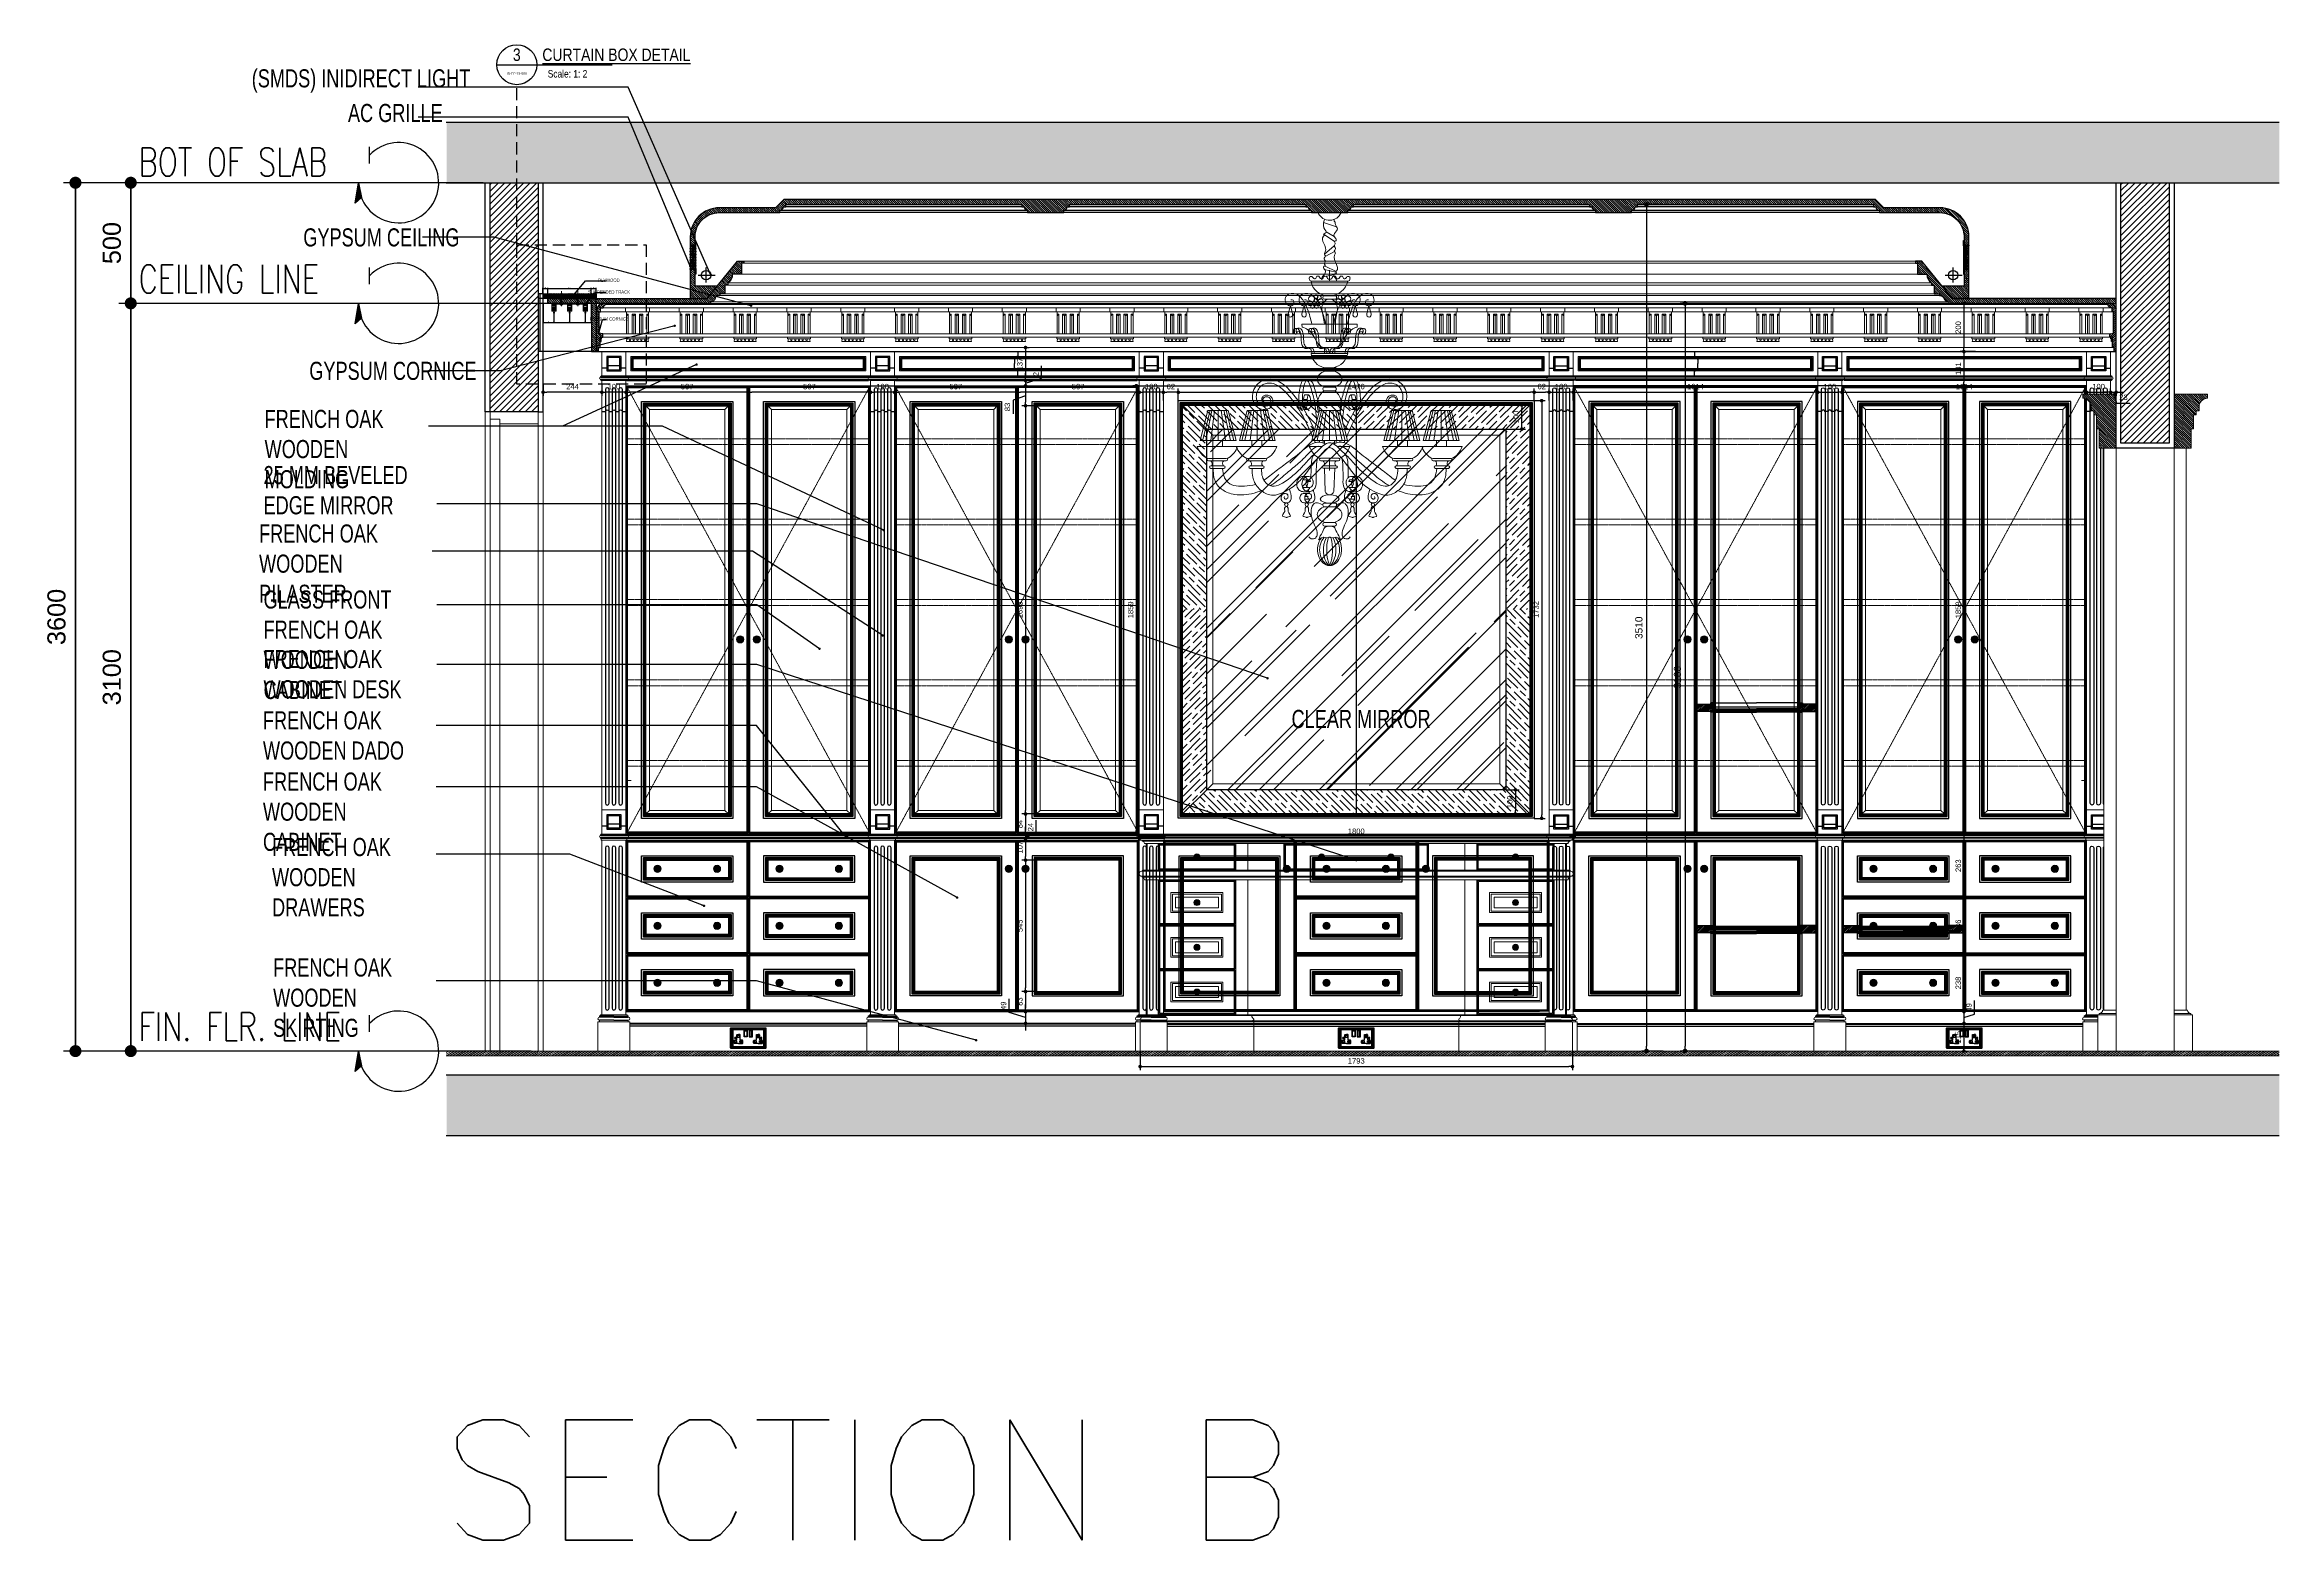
# Model space of a CAD drawing. Header units: inches. Extents: x 274057 to 444617, y 490067 to 635630.
# Drawn here: x 339610 to 348877, y 514371 to 520572 of the extents above; entities that cross this region are included whole.
import ezdxf
from ezdxf.enums import TextEntityAlignment as Align

# ---------------------------------------------------------------- set-up
doc = ezdxf.new("R2010")
doc.units = ezdxf.units.IN
doc.header["$MEASUREMENT"] = 0
doc.linetypes.add('DASHDOT', pattern=[1, 0.5, -0.25, 0, -0.25])
doc.linetypes.add('HIDDEN', pattern=[0.375, 0.25, -0.125])
for name, color, linetype in [('8', 8, 'Continuous'), ('A-TEXT', 7, 'Continuous'), ('Calliper Gypsum  Elevation', 31, 'Continuous'), ('Calliper_wall hatch_CHB', 8, 'Continuous'), ('CQ centerline', 8, 'Continuous'), ('CQ elevation arrow label', 1, 'Continuous'), ('CQ Grg Gypsum', 41, 'Continuous'), ('CQ Light Elevation', 4, 'Continuous'), ('CQ PANEL DIMENSION', 1, 'Continuous'), ('CQ Plaster', 1, 'Continuous'), ('CQ section wall', 3, 'Continuous'), ('CQ Sheet text', 3, 'Continuous'), ('CQ SPOT DETAIL DIMENSION', 9, 'Continuous'), ('CQ spot detail elevation', 1, 'Continuous'), ('CQ SPOT DETAILS', 40, 'Continuous'), ('CQ text label', 3, 'Continuous'), ('CQ wall section', 5, 'Continuous'), ('CQ wood skirting elevation', 32, 'Continuous'), ('CQ_callout', 34, 'Continuous'), ('FURNITURE', 252, 'Continuous'), ('ID-wall paper', 8, 'Continuous'), ('Layer1', 1, 'Continuous'), ('Layer7', 8, 'Continuous'), ('METAL', 5, 'Continuous'), ('PROJECTION', 8, 'Continuous'), ('WOOD', 23, 'Continuous'), ('WOOD 01', 34, 'Continuous'), ('WOOD 02', 32, 'Continuous'), ('Wood SECT', 1, 'Continuous')]:
    doc.layers.add(name, color=color, linetype=linetype)
for name, color, linetype, lineweight in [('A-DOOR', 134, 'Continuous', 18), ('Bronze', 40, 'Continuous', 0), ('CQ Furniture', 190, 'Continuous', 0), ('CQ Grille', 211, 'A-4010 WALL SECTIONS$0$BATTING', 0), ('CQ gypsum 2', 42, 'Continuous', 0), ('CQ Gypsum Hatch', 8, 'Continuous', 20), ('CQ plan and elev dimension', 252, 'Continuous', 35), ('CQ Section Flooring fin.', 6, 'Continuous', 0), ('CQ Wood', 30, 'Continuous', 0), ('Glass', 4, 'Continuous', 0), ('level', 6, 'Continuous', 18), ('Lighting', 7, 'Continuous', 0), ('WOOD-HID', 8, 'HIDDEN', 18)]:
    doc.layers.add(name, color=color, linetype=linetype, lineweight=lineweight)
doc.styles.add('ARIAL', font='arial.ttf')
doc.styles.add('DIM 50', font='romans.shx', dxfattribs={"width": 0.75, "height": 100})
doc.styles.add('grid_250', font='romans.shx', dxfattribs={"width": 0.75, "height": 0.75})
doc.styles.add('romans', font='romans.shx')
doc.styles.get("Standard").update_dxf_attribs({"font": 'arial.ttf'})
doc.linetypes.add('A-4010 WALL SECTIONS$0$BATTING', pattern='A,0.0001,-0.1,[134,ltypeshp.shx,S=0.1,R=0,X=-0.1,Y=0],-0.2,[134,ltypeshp.shx,S=0.1,R=180,X=0.1,Y=0],-0.1', length=0.4001)
doc.dimstyles.new('chester 15', dxfattribs={"dimscale": 0.15, "dimtxt": 150, "dimasz": 100, "dimexe": 100, "dimexo": 0, "dimgap": 80, "dimtad": 1, "dimdec": 0, "dimzin": 0, "dimdsep": 46, "dimtxsty": 'Standard', "dimblk": 'DOT', "dimcen": 100, "dimclrd": 1, "dimclre": 1, "dimclrt": 3, "dimadec": 0, "dimazin": 0, "dimtfac": 1, "dimtdec": 0, "dimtofl": 0, "dimtmove": 0, "dimatfit": 3, "dimfxl": 1, "dimtolj": 1, "dimtzin": 0, "dimlwd": -1, "dimarcsym": 0})
doc.dimstyles.new('CQ 2.5', dxfattribs={"dimscale": 0.025, "dimtxt": 150, "dimasz": 100, "dimexe": 100, "dimexo": 0, "dimgap": 80, "dimtad": 1, "dimdec": 0, "dimzin": 0, "dimdsep": 46, "dimtxsty": 'Standard', "dimblk": 'DOT', "dimcen": 100, "dimclrd": 250, "dimclre": 250, "dimclrt": 3, "dimadec": 0, "dimazin": 0, "dimtfac": 1, "dimtdec": 0, "dimtofl": 0, "dimtmove": 0, "dimatfit": 3, "dimfxl": 1, "dimtolj": 1, "dimtzin": 0, "dimlwd": -1, "dimarcsym": 0})
doc.dimstyles.new('CQ 20', dxfattribs={"dimscale": 0.2, "dimtxt": 150, "dimasz": 100, "dimexe": 100, "dimexo": 20, "dimgap": 80, "dimtad": 1, "dimdec": 0, "dimzin": 0, "dimdsep": 46, "dimtxsty": 'Standard', "dimblk": 'DOT', "dimcen": 100, "dimclrd": 1, "dimclre": 1, "dimclrt": 3, "dimadec": 0, "dimazin": 0, "dimtfac": 1, "dimtdec": 0, "dimtofl": 0, "dimtmove": 0, "dimatfit": 3, "dimfxl": 1, "dimtolj": 1, "dimtzin": 0, "dimlwd": -1, "dimarcsym": 0})
doc.dimstyles.new('CQ 50', dxfattribs={"dimscale": 0.5, "dimtxt": 150, "dimasz": 100, "dimexe": 100, "dimexo": 20, "dimgap": 80, "dimtad": 1, "dimdec": 0, "dimzin": 0, "dimdsep": 46, "dimtxsty": 'Standard', "dimblk": 'DOT', "dimcen": 100, "dimclrd": 250, "dimclre": 250, "dimclrt": 3, "dimadec": 0, "dimazin": 0, "dimtfac": 1, "dimtdec": 0, "dimtofl": 0, "dimtmove": 0, "dimatfit": 3, "dimfxl": 3, "dimtolj": 1, "dimtzin": 0, "dimlwd": -1, "dimarcsym": 0})
doc.dimstyles.get("Standard").update_dxf_attribs({"dimtxt": 0.18, "dimasz": 0.18, "dimexe": 0.18, "dimexo": 0.0625, "dimgap": 0.09, "dimtad": 0, "dimtih": 1, "dimtoh": 1, "dimdec": 4, "dimzin": 0, "dimdsep": 46, "dimtxsty": 'Standard', "dimcen": 0.09, "dimadec": 0, "dimazin": 0, "dimtfac": 1, "dimtdec": 4, "dimtofl": 0, "dimtmove": 0, "dimatfit": 3, "dimfxl": 1, "dimtolj": 1, "dimtzin": 0, "dimarcsym": 0})
pattern_1 = [(225, (863766.5914, 132415.6944), (4.41941738, -4.41941738), [])]
pattern_2 = [(135, (328237.113, 507725.9), (42.4264, 42.4264), [100, -20]), (135, (328265.4, 507725.9), (42.4264, 42.4264), [60, -15, 30, -15]), (135, (328300.753, 507718.83), (42.4264, 42.4264), [100, -20])]
pattern_3 = [(225, (328237.113, 507725.9), (-42.4264, 42.4264), [100, -20]), (225, (328237.113, 507754.185), (-42.4264, 42.4264), [60, -15, 30, -15]), (225, (328244.184, 507789.54), (-42.4264, 42.4264), [100, -20])]
pattern_4 = [(135, (2e-10, 5392.345), (42.426407, 42.426407), [100, -20]), (135, (28.284, 5392.345), (42.426407, 42.426407), [60, -15, 30, -15]), (135, (63.64, 5385.274), (42.426407, 42.426407), [100, -20])]
pattern_5 = [(45, (20118.3853, -75431.223), (-3.535533906, 3.535533906), [])]
pattern_6 = [(45, (20118.3853, -75328.2434), (-3.535533906, 3.535533906), [])]
pattern_7 = [(45, (20104.3854, -75328.2434), (-3.535533906, 3.535533906), [])]

# ---------------------------------------------------------------- blocks, each defined once
blk = doc.blocks.new('ff15 section A and B')
at = {"layer": 'Calliper_wall hatch_CHB', "ltscale": 300}
h = blk.add_hatch(dxfattribs=at)
h.set_pattern_fill('AR-CONC', color=256, scale=10, angle=-13.97142, style=0)
h.set_pattern_definition([(36.028577, (-10204.6, 0), (68.0890203, -23.40695), [7.5, -82.5]), (341.028577, (-10204.6, 0), (4.6961155, 76.3439316), [6, -66]), (86.480021, (-10198.93, -1.95), (72.7851354, 52.936981), [6.374019, -70.114211]), (32.212777, (-10199.77, 19.41), (99.570572, -41.829513), [11.25, -123.75]), (82.664212, (-10191.48, 15.92), (114.220033, 71.96377), [9.561034, -105.171376]), (337.21274, (-10199.77, 19.41), (114.220033, 71.96377), [9, -99]), (7.028577, (-10191.276, 12.14), (48.2040844, -53.482392), [7.5, -82.5]), (312.028577, (-10191.28, 12.14), (41.119588, 64.495185), [6, -66]), (57.480021, (-10187.26, 7.685), (89.323671, 11.012793), [6.374019, -70.114211]), (23.5285767, (-10204.602, 0), (9.2173322, 32.010976), [0, -65.2, 0, -67, 0, -66.25]), (353.528577, (-10204.602, 0), (35.0512903, 31.9228578), [0, -38.2, 0, -63.7, 0, -25.25]), (313.5285767, (-10226.242, 5.384), (51.2584374, -15.0772595), [0, -25, 0, -78, 0, -103.5]), (303.528577, (-10235.947, 7.8), (59.0102484, -4.3659754), [0, -32.5, 0, -51.8, 0, -73.5])])
h.paths.add_polyline_path([(348877.5, 520249.3), (341276.4, 520249.3), (341276.4, 519999.3), (348877.5, 519999.3)])
h.paths.add_polyline_path([(348877.5, 516299.3), (341276.4, 516299.3), (341276.4, 516049.3), (348877.5, 516049.3)])
at = {"layer": 'Calliper_wall hatch_CHB'}
h = blk.add_hatch(dxfattribs=at)
h.set_pattern_fill('ANSI31,_O', color=8, scale=150)
h.set_pattern_definition([(45, (1, 0), (-13.25825215, 13.25825215), [])])
h.paths.add_polyline_path([(341656.8, 519999.3), (341456.8, 519999.3), (341456.8, 519049.3), (341656.8, 519049.3)])
h = blk.add_hatch(dxfattribs=at)
h.set_pattern_fill('ANSI31,_O', color=8, scale=150)
h.set_pattern_definition([(45, (6763, -7e-09), (-13.25825215, 13.25825215), [])])
h.paths.add_polyline_path([(348420.8, 519999.3), (348220.8, 519999.3), (348220.8, 518919.3), (348420.8, 518919.3)])
at = {"layer": 'CQ Gypsum Hatch'}
h = blk.add_hatch(dxfattribs=at)
h.set_pattern_fill('ANSI31', color=256, scale=50, angle=-13.97142)
h.set_pattern_definition([(31.0285767, (1, 0), (-3.22165956, 5.35568947), [])])
h.paths.add_polyline_path([(341275.4, 516399.3), (341275.4, 516379.3), (341656.8, 516379.3), (341656.8, 516399.3)])
h = blk.add_hatch(dxfattribs=at)
h.set_pattern_fill('ANSI31', color=256, scale=50, angle=-13.971423)
h.paths.add_polyline_path([(341657.8, 516379.3), (348220.8, 516379.3), (348220.8, 516399.3), (341657.8, 516399.3)])
h = blk.add_hatch(dxfattribs=at)
h.set_pattern_fill('ANSI31', color=256, scale=50, angle=-13.971423)
h.paths.add_polyline_path([(348877.5, 516379.3), (348877.5, 516399.3), (348220.8, 516399.3), (348220.8, 516379.3)])
at = {"layer": 'A-DOOR', "ltscale": 0.5}
for p, q in [((341436.8, 519049.3, 0), (341436.8, 516399.3, 0)), ((341656.8, 518999.3, 0), (341656.8, 516399.3, 0)), ((341676.8, 519049.3, 0), (341676.8, 516399.3, 0))]:
    blk.add_line(p, q, dxfattribs=at)
at = {"layer": 'A-DOOR', "ltscale": 0.5, "elevation": 0}
for points in [[(341656.8, 519049.3), (341656.8, 518999.3), (341496.8, 518999.3), (341496.8, 519019.3), (341456.8, 519019.3), (341456.8, 519049.3)], [(341496.8, 519019.3), (341456.8, 519019.3), (341456.8, 516399.3), (341496.8, 516399.3)]]:
    blk.add_lwpolyline(points, close=True, dxfattribs=at)
at = {"layer": 'CQ Plaster', "color": 1, "ltscale": 0.03, "elevation": 0}
for points in [[(341456.8, 519049.3), (341436.8, 519049.3), (341436.8, 519999.3)], [(341656.8, 519049.3), (341676.8, 519049.3), (341676.8, 519999.3)], [(348440.8, 519999.3), (348440.8, 518899.3), (348200.8, 518899.3), (348200.8, 519999.3)]]:
    blk.add_lwpolyline(points, dxfattribs=at)
at = {"layer": 'CQ Section Flooring fin.'}
for p, q in [((348877.5, 516399.3, 0), (341275.4, 516399.3, 0)), ((348877.5, 516379.3, 0), (341275.4, 516379.3, 0))]:
    blk.add_line(p, q, dxfattribs=at)
at = {"layer": 'CQ section wall', "elevation": 0}
for points in [[(348877.5, 520249.3), (341275.4, 520249.3)], [(341275.4, 519999.3), (348877.5, 519999.3)], [(348877.5, 516299.3), (341275.4, 516299.3)], [(341275.4, 516049.3), (348877.5, 516049.3)]]:
    blk.add_lwpolyline(points, dxfattribs=at)
for points in [[(341656.8, 519049.3), (341456.8, 519049.3), (341456.8, 519999.3), (341656.8, 519999.3)], [(348420.8, 518919.3), (348220.8, 518919.3), (348220.8, 519999.3), (348420.8, 519999.3)]]:
    blk.add_lwpolyline(points, close=True, dxfattribs=at)
blk = doc.blocks.new('ARROW LEVEL')
at = {"layer": 'Layer1'}
blk.add_hatch(color=256, dxfattribs=at).paths.add_polyline_path([(412574, 433440), (412587.3, 433525.1), (412599.2, 433463.4)])
at = {"layer": 'CQ centerline'}
blk.add_line((412633, 433605.1, 0), (412633, 433674, 0), dxfattribs=at)
blk.add_arc((412753.7, 433525.1, 0), 166.3, 180, 136.51003, dxfattribs=at)
at = {"layer": 'Layer1', "elevation": 0}
blk.add_lwpolyline([(412574, 433440), (412587.3, 433525.1), (412599.2, 433463.4)], close=True, dxfattribs=at)
blk = doc.blocks.new('_Dot')
at = {"color": 0, "linetype": 'ByBlock', "lineweight": -2}
blk.add_line((-0.5, 0), (-1, 0), dxfattribs=at)
at = {"color": 0, "linetype": 'ByBlock', "const_width": 0.5}
blk.add_lwpolyline([(-0.25, 0, 1), (0.25, 0, 1)], format="xyb", close=True, dxfattribs=at)
blk = doc.blocks.new('*D120')
at = {"layer": 'CQ plan and elev dimension', "color": 250, "lineweight": -2, "transparency": 16777216}
for p, q in [((341427.8, 519999.3), (339687.2, 519999.3)), ((341627.8, 516399.3), (339687.2, 516399.3))]:
    blk.add_line(p, q, dxfattribs=at)
at = {"layer": 'CQ plan and elev dimension', "color": 250, "transparency": 16777216}
blk.add_line((339737.2, 519949.3), (339737.2, 516449.3), dxfattribs=at)
at = {"layer": 'Defpoints', "color": 0, "transparency": 16777216}
for p in [(341437.8, 519999.3, 0), (339737.2, 516399.3), (341637.8, 516399.3, 0)]:
    blk.add_point(p, dxfattribs=at)
at = {"layer": 'CQ plan and elev dimension', "color": 250, "transparency": 16777216, "xscale": 50, "yscale": 50, "zscale": 50}
for p, rotation in [((339737.2, 519999.3), 90.00000000166753), ((339737.2, 516399.3), 270.0000000016675)]:
    blk.add_blockref('_Dot', p, dxfattribs=dict(at, rotation=rotation))
at = {"layer": 'CQ plan and elev dimension', "color": 3, "transparency": 16777216, "insert": (339658.9, 518199.3), "char_height": 75, "attachment_point": 5, "rotation": 90}
blk.add_mtext('\\A1;3600', dxfattribs=at)
blk = doc.blocks.new('*D121')
at = {"layer": 'CQ plan and elev dimension', "color": 250, "lineweight": -2, "transparency": 16777216}
for p, q in [((341317.9, 519999.3), (339916.7, 519999.3)), ((342119.1, 519499.3), (339916.7, 519499.3))]:
    blk.add_line(p, q, dxfattribs=at)
at = {"layer": 'CQ plan and elev dimension', "color": 250, "transparency": 16777216}
blk.add_line((339966.7, 519949.3), (339966.7, 519549.3), dxfattribs=at)
at = {"layer": 'Defpoints', "color": 0, "transparency": 16777216}
for p in [(341327.9, 519999.3, 0), (339966.7, 519499.3), (342129.1, 519499.3, 0)]:
    blk.add_point(p, dxfattribs=at)
at = {"layer": 'CQ plan and elev dimension', "color": 250, "transparency": 16777216, "xscale": 50, "yscale": 50, "zscale": 50}
for p, rotation in [((339966.7, 519999.3), 90.00000000166753), ((339966.7, 519499.3), 270.0000000016675)]:
    blk.add_blockref('_Dot', p, dxfattribs=dict(at, rotation=rotation))
at = {"layer": 'CQ plan and elev dimension', "color": 3, "transparency": 16777216, "insert": (339888.5, 519749.3), "char_height": 75, "attachment_point": 5, "rotation": 90}
blk.add_mtext('\\A1;500', dxfattribs=at)
blk = doc.blocks.new('*D122')
at = {"layer": 'CQ plan and elev dimension', "color": 250, "lineweight": -2, "transparency": 16777216}
for p, q in [((341994.7, 519499.3), (339916.7, 519499.3)), ((341317.9, 516399.3), (339916.7, 516399.3))]:
    blk.add_line(p, q, dxfattribs=at)
at = {"layer": 'CQ plan and elev dimension', "color": 250, "transparency": 16777216}
blk.add_line((339966.7, 519449.3), (339966.7, 516449.3), dxfattribs=at)
at = {"layer": 'Defpoints', "color": 0, "transparency": 16777216}
for p in [(342004.7, 519499.3, 0), (339966.7, 516399.3), (341327.9, 516399.3, 0)]:
    blk.add_point(p, dxfattribs=at)
at = {"layer": 'CQ plan and elev dimension', "color": 250, "transparency": 16777216, "xscale": 50, "yscale": 50, "zscale": 50}
for p, rotation in [((339966.7, 519499.3), 90.00000000166753), ((339966.7, 516399.3), 270.0000000016675)]:
    blk.add_blockref('_Dot', p, dxfattribs=dict(at, rotation=rotation))
at = {"layer": 'CQ plan and elev dimension', "color": 3, "transparency": 16777216, "insert": (339888.4, 517949.3), "char_height": 75, "attachment_point": 5, "rotation": 90}
blk.add_mtext('\\A1;3100', dxfattribs=at)
blk = doc.blocks.new('curtain box 21')
at = {"lineweight": 0}
for p, q in [((3862.1, 3149.7), (3856.5, 3152.3)), ((3924.7, 3149.7), (3930.3, 3152.3)), ((3830.7, 3103.8), (3826, 3103.8)), ((3830.7, 3102.6), (3826, 3102.6)), ((3830.7, 3101.5), (3826, 3101.5)), ((3895.7, 3103.8), (3891, 3103.8)), ((3895.7, 3102.6), (3891, 3102.6)), ((3895.7, 3101.5), (3891, 3101.5)), ((3960.7, 3103.8), (3956, 3103.8)), ((3960.7, 3102.6), (3956, 3102.6)), ((3960.7, 3101.5), (3956, 3101.5))]:
    blk.add_line(p, q, dxfattribs=at)
at = {"color": 1, "lineweight": 0}
for p, q in [((3823.5, 3122.3), (3823.5, 3110.7)), ((3824.5, 3122.3), (3824.5, 3110.7)), ((3832.3, 3122.3), (3832.3, 3110.7)), ((3833.2, 3122.3), (3833.2, 3110.7)), ((3888.5, 3122.3), (3888.5, 3110.7)), ((3889.5, 3122.3), (3889.5, 3110.7)), ((3897.3, 3122.3), (3897.3, 3110.7)), ((3898.2, 3122.3), (3898.2, 3110.7)), ((3953.5, 3122.3), (3953.5, 3110.7)), ((3954.5, 3122.3), (3954.5, 3110.7)), ((3962.3, 3122.3), (3962.3, 3110.7)), ((3963.2, 3122.3), (3963.2, 3110.7))]:
    blk.add_line(p, q, dxfattribs=at)
at = {"color": 4, "lineweight": 0}
for points in [[(3859.2, 3130.5), (3859.2, 3191.5)], [(3927.6, 3130.5), (3927.6, 3191.5)]]:
    blk.add_lwpolyline(points, dxfattribs=at)
at = {"color": 1, "lineweight": 0}
for points in [[(3835.4, 3131), (3821.4, 3131), (3821.4, 3110.7), (3826.4, 3110.7, -1), (3826.4, 3108.7), (3820.4, 3108.7, -0.414214), (3819.4, 3109.7), (3819.4, 3138.7), (3823.4, 3138.7), (3823.4, 3136.7), (3821.4, 3136.7), (3821.4, 3133), (3835.4, 3133), (3835.4, 3136.7), (3833.4, 3136.7), (3833.4, 3138.7), (3837.4, 3138.7), (3837.4, 3109.7, -0.414214), (3836.4, 3108.7), (3830.4, 3108.7, -1), (3830.4, 3110.7), (3835.4, 3110.7)], [(3824.5, 3122.3), (3823.5, 3122.3, 0.414214), (3822.5, 3121.3), (3822.5, 3111.7, 0.414214), (3823.5, 3110.7), (3824.5, 3110.7, 0.414214), (3825.5, 3111.7), (3825.5, 3121.3, 0.414214)], [(3832.3, 3122.3), (3833.2, 3122.3, -0.414214), (3834.2, 3121.3), (3834.2, 3111.7, -0.414214), (3833.2, 3110.7), (3832.3, 3110.7, -0.414214), (3831.3, 3111.7), (3831.3, 3121.3, -0.414214)], [(3900.4, 3131), (3886.4, 3131), (3886.4, 3110.7), (3891.4, 3110.7, -1), (3891.4, 3108.7), (3885.4, 3108.7, -0.414214), (3884.4, 3109.7), (3884.4, 3138.7), (3888.4, 3138.7), (3888.4, 3136.7), (3886.4, 3136.7), (3886.4, 3133), (3900.4, 3133), (3900.4, 3136.7), (3898.4, 3136.7), (3898.4, 3138.7), (3902.4, 3138.7), (3902.4, 3109.7, -0.414214), (3901.4, 3108.7), (3895.4, 3108.7, -1), (3895.4, 3110.7), (3900.4, 3110.7)], [(3889.5, 3122.3), (3888.5, 3122.3, 0.414214), (3887.5, 3121.3), (3887.5, 3111.7, 0.414214), (3888.5, 3110.7), (3889.5, 3110.7, 0.414214), (3890.5, 3111.7), (3890.5, 3121.3, 0.414214)], [(3897.3, 3122.3), (3898.2, 3122.3, -0.414214), (3899.2, 3121.3), (3899.2, 3111.7, -0.414214), (3898.2, 3110.7), (3897.3, 3110.7, -0.414214), (3896.3, 3111.7), (3896.3, 3121.3, -0.414214)], [(3965.4, 3131), (3951.4, 3131), (3951.4, 3110.7), (3956.4, 3110.7, -1), (3956.4, 3108.7), (3950.4, 3108.7, -0.414214), (3949.4, 3109.7), (3949.4, 3138.7), (3953.4, 3138.7), (3953.4, 3136.7), (3951.4, 3136.7), (3951.4, 3133), (3965.4, 3133), (3965.4, 3136.7), (3963.4, 3136.7), (3963.4, 3138.7), (3967.4, 3138.7), (3967.4, 3109.7, -0.414214), (3966.4, 3108.7), (3960.4, 3108.7, -1), (3960.4, 3110.7), (3965.4, 3110.7)], [(3954.5, 3122.3), (3953.5, 3122.3, 0.414214), (3952.5, 3121.3), (3952.5, 3111.7, 0.414214), (3953.5, 3110.7), (3954.5, 3110.7, 0.414214), (3955.5, 3111.7), (3955.5, 3121.3, 0.414214)], [(3962.3, 3122.3), (3963.2, 3122.3, -0.414214), (3964.2, 3121.3), (3964.2, 3111.7, -0.414214), (3963.2, 3110.7), (3962.3, 3110.7, -0.414214), (3961.3, 3111.7), (3961.3, 3121.3, -0.414214)]]:
    blk.add_lwpolyline(points, format="xyb", close=True, dxfattribs=at)
at = {"lineweight": 0}
for points in [[(3965.4, 3141.5), (3821.4, 3141.5), (3821.4, 3138.7), (3965.4, 3138.7)], [(3827.6, 3124.8), (3829.1, 3124.8), (3835.3, 3124.4), (3835.3, 3123.5), (3829.1, 3123.1), (3829.1, 3119.5), (3830.8, 3118.6), (3830.8, 3117.5), (3830.8, 3117.5), (3828.4, 3117.5), (3825.9, 3117.5), (3825.9, 3117.5), (3825.9, 3118.6), (3827.6, 3119.5), (3827.6, 3123.1), (3821.4, 3123.5), (3821.4, 3124.4)], [(3828.4, 3141.5), (3832.6, 3141.5), (3830.3, 3139.4), (3830.3, 3133.5), (3828.4, 3133.5), (3826.4, 3133.5), (3826.4, 3139.4), (3824.1, 3141.5)], [(3892.6, 3124.8), (3894.1, 3124.8), (3900.3, 3124.4), (3900.3, 3123.5), (3894.1, 3123.1), (3894.1, 3119.5), (3895.8, 3118.6), (3895.8, 3117.5), (3895.8, 3117.5), (3893.4, 3117.5), (3890.9, 3117.5), (3890.9, 3117.5), (3890.9, 3118.6), (3892.6, 3119.5), (3892.6, 3123.1), (3886.4, 3123.5), (3886.4, 3124.4)], [(3893.4, 3141.5), (3897.6, 3141.5), (3895.3, 3139.4), (3895.3, 3133.5), (3893.4, 3133.5), (3891.4, 3133.5), (3891.4, 3139.4), (3889.1, 3141.5)], [(3957.6, 3124.8), (3959.1, 3124.8), (3965.3, 3124.4), (3965.3, 3123.5), (3959.1, 3123.1), (3959.1, 3119.5), (3960.8, 3118.6), (3960.8, 3117.5), (3960.8, 3117.5), (3958.4, 3117.5), (3955.9, 3117.5), (3955.9, 3117.5), (3955.9, 3118.6), (3957.6, 3119.5), (3957.6, 3123.1), (3951.4, 3123.5), (3951.4, 3124.4)], [(3958.4, 3141.5), (3962.6, 3141.5), (3960.3, 3139.4), (3960.3, 3133.5), (3958.4, 3133.5), (3956.4, 3133.5), (3956.4, 3139.4), (3954.1, 3141.5)]]:
    blk.add_lwpolyline(points, close=True, dxfattribs=at)
at = {"color": 1, "lineweight": 0}
for points in [[(3821.9, 3136.2), (3834.9, 3136.2), (3834.9, 3133.5), (3821.9, 3133.5)], [(3823.9, 3138.7), (3832.9, 3138.7), (3832.9, 3136.2), (3823.9, 3136.2)], [(3886.9, 3136.2), (3899.9, 3136.2), (3899.9, 3133.5), (3886.9, 3133.5)], [(3888.9, 3138.7), (3897.9, 3138.7), (3897.9, 3136.2), (3888.9, 3136.2)], [(3951.9, 3136.2), (3964.9, 3136.2), (3964.9, 3133.5), (3951.9, 3133.5)], [(3953.9, 3138.7), (3962.9, 3138.7), (3962.9, 3136.2), (3953.9, 3136.2)]]:
    blk.add_lwpolyline(points, close=True, dxfattribs=at)
for points in [[(3827.6, 3091.1), (3827.6, 3100.5), (3826, 3100.5), (3826, 3104.8), (3827.6, 3104.8), (3827.6, 3113.6), (3825.9, 3114.5), (3825.9, 3115.6), (3825.9, 3115.6), (3828.4, 3115.6), (3830.8, 3115.6), (3830.8, 3115.6), (3830.8, 3114.5), (3829.1, 3113.6), (3829.1, 3104.8), (3830.7, 3104.8), (3830.7, 3100.5), (3829.2, 3100.5), (3829.2, 3091.1)], [(3892.6, 3091.1), (3892.6, 3100.5), (3891, 3100.5), (3891, 3104.8), (3892.6, 3104.8), (3892.6, 3113.6), (3890.9, 3114.5), (3890.9, 3115.6), (3890.9, 3115.6), (3893.4, 3115.6), (3895.8, 3115.6), (3895.8, 3115.6), (3895.8, 3114.5), (3894.1, 3113.6), (3894.1, 3104.8), (3895.7, 3104.8), (3895.7, 3100.5), (3894.2, 3100.5), (3894.2, 3091.1)], [(3957.6, 3091.1), (3957.6, 3100.5), (3956, 3100.5), (3956, 3104.8), (3957.6, 3104.8), (3957.6, 3113.6), (3955.9, 3114.5), (3955.9, 3115.6), (3955.9, 3115.6), (3958.4, 3115.6), (3960.8, 3115.6), (3960.8, 3115.6), (3960.8, 3114.5), (3959.1, 3113.6), (3959.1, 3104.8), (3960.7, 3104.8), (3960.7, 3100.5), (3959.2, 3100.5), (3959.2, 3091.1)]]:
    blk.add_lwpolyline(points, dxfattribs=at)
at = {"lineweight": 0}
for points in [[(3827.9, 3093.5), (3828.9, 3093.5, -0.414214), (3829.2, 3093.2), (3829.2, 3091.1, -0.414214), (3828.9, 3090.8), (3827.9, 3090.8, -0.414214), (3827.6, 3091.1), (3827.6, 3093.2, -0.414214)], [(3892.9, 3093.5), (3893.9, 3093.5, -0.414214), (3894.2, 3093.2), (3894.2, 3091.1, -0.414214), (3893.9, 3090.8), (3892.9, 3090.8, -0.414214), (3892.6, 3091.1), (3892.6, 3093.2, -0.414214)], [(3957.9, 3093.5), (3958.9, 3093.5, -0.414214), (3959.2, 3093.2), (3959.2, 3091.1, -0.414214), (3958.9, 3090.8), (3957.9, 3090.8, -0.414214), (3957.6, 3091.1), (3957.6, 3093.2, -0.414214)]]:
    blk.add_lwpolyline(points, format="xyb", close=True, dxfattribs=at)
blk = doc.blocks.new('curtain track_3')
for p, q in [((52828.2, -34660.4), (52822.6, -34657.8)), ((52828.2, -34662.8), (52822.6, -34660.2)), ((52828.2, -34657.9), (52823, -34655.5)), ((52827.5, -34655.2), (52823.8, -34653.5)), ((52896.5, -34660.4), (52890.9, -34657.8)), ((52896.5, -34662.8), (52890.9, -34660.2)), ((52896.5, -34657.9), (52891.3, -34655.5)), ((52895.9, -34655.2), (52892.2, -34653.5)), ((52828.2, -34665.2), (52822.6, -34662.6)), ((52828.2, -34667.7), (52822.6, -34665.1)), ((52828.2, -34670.1), (52822.6, -34667.5)), ((52828.2, -34672.5), (52822.6, -34669.9)), ((52828.2, -34672.5), (52822.6, -34669.9)), ((52828.2, -34674.9), (52822.6, -34672.3)), ((52828.2, -34677.4), (52822.6, -34674.8)), ((52828.2, -34679.8), (52822.6, -34677.2)), ((52828.2, -34679.8), (52822.6, -34677.2)), ((52828.2, -34684.6), (52822.6, -34682.1)), ((52896.5, -34665.2), (52890.9, -34662.6)), ((52896.5, -34667.7), (52890.9, -34665.1)), ((52896.5, -34670.1), (52890.9, -34667.5)), ((52896.5, -34672.5), (52890.9, -34669.9)), ((52896.5, -34672.5), (52890.9, -34669.9)), ((52896.5, -34674.9), (52890.9, -34672.3)), ((52896.5, -34677.4), (52890.9, -34674.8)), ((52896.5, -34679.8), (52890.9, -34677.2)), ((52896.5, -34679.8), (52890.9, -34677.2)), ((52896.5, -34684.6), (52890.9, -34682.1))]:
    blk.add_line(p, q)
for points in [[(52823.6, -34683.9), (52823.6, -34659, -0.149778), (52825.3, -34653.3, 1.883636)], [(52827.1, -34683.9), (52827.1, -34659, 0.149778), (52825.3, -34653.3, -1.883636)], [(52891.9, -34683.9), (52891.9, -34659, -0.149778), (52893.7, -34653.3, 1.883636)], [(52895.4, -34683.9), (52895.4, -34659, 0.149778), (52893.7, -34653.3, -1.883636)]]:
    blk.add_lwpolyline(points, format="xyb")
at = {"color": 4}
for points in [[(52825.3, -34695.1), (52825.8, -34695.1), (52825.8, -34697.7, 0.38819), (52830.5, -34693.3), (52827.8, -34693.3), (52827.8, -34683.9), (52825.3, -34683.9), (52822.8, -34683.9), (52822.8, -34693.3), (52820.1, -34693.3, 0.38819), (52824.8, -34697.7), (52824.8, -34695.1)], [(52893.7, -34695.1), (52894.2, -34695.1), (52894.2, -34697.7, 0.38819), (52898.9, -34693.3), (52896.1, -34693.3), (52896.1, -34683.9), (52893.7, -34683.9), (52891.2, -34683.9), (52891.2, -34693.3), (52888.4, -34693.3, 0.38819), (52893.1, -34697.7), (52893.1, -34695.1)]]:
    blk.add_lwpolyline(points, format="xyb", close=True, dxfattribs=at)
at = {"extrusion": (0, 0, -1), "zscale": -1}
blk.add_blockref('curtain box 21', (-56752.9, -37831.9), dxfattribs=at)
blk = doc.blocks.new('ff15 section ceiling A and B')
at = {"layer": '8', "extrusion": (-7.32435e-10, 5.97752e-09, 1)}
h = blk.add_hatch(dxfattribs=at)
h.set_pattern_fill('ANSI38', color=256, scale=30, angle=103.97142, style=0)
h.set_pattern_definition([(148.9714233, (850276.3004, 195911.7726), (-1.932995736, -3.21341368), []), (238.9714233, (850276.3004, 195911.7726), (-0.652577792, -8.359823098), [9.375, -5.625])])
h.paths.add_polyline_path([(332025.7, 525721.4), (332025.7, 525941.4), (332045.7, 525941.4), (332045.7, 525721.4)])
at = {"layer": 'CQ Gypsum Hatch'}
h = blk.add_hatch(dxfattribs=at)
h.set_pattern_fill('ANSI31', color=256, scale=50, angle=180, style=0)
h.set_pattern_definition(pattern_1)
edge = h.paths.add_edge_path()
edge.add_line((332065.7, 531551.5), (332065.7, 532245.4))
edge.add_line((332065.7, 532245.4), (332045.7, 532245.4))
edge.add_line((332045.7, 532245.4), (332045.7, 531565))
edge.add_line((332045.7, 531565), (331890.8, 531439.3))
edge.add_line((331890.8, 531439.3), (331890.8, 531413.4))
edge.add_line((331890.8, 531413.4), (331899.5, 531413.4))
edge.add_line((331899.5, 531413.4), (331899.5, 531419.3))
edge.add_arc((331902.2, 531419.3), 2.73, 89.7521, 180, ccw=False)
edge.add_line((331902.3, 531422), (331944.8, 531422))
edge.add_line((331944.8, 531422), (331944.8, 531460.8))
edge.add_arc((331946.5, 531502.7), 42, 267.64741, 325.60819)
edge.add_line((331981.1, 531479), (331989.8, 531479))
edge.add_line((331989.8, 531479), (331989.8, 531491))
edge.add_line((331989.8, 531491), (332026, 531491))
edge.add_line((332026, 531491), (332026, 531512.9))
edge.add_line((332026, 531512.9), (332032.7, 531512.9))
edge.add_arc((332051.4, 531514.2), 18.7, 112.06733, 183.75512, ccw=False)
edge.add_arc((332038.9, 531550.9), 20.1, 285.71411, 361.59764)
edge.add_line((332059, 531551.5), (332065.7, 531551.5))
edge.add_line((332065.7, 531551.5), (332065.7, 531560.3))
h = blk.add_hatch(dxfattribs=at)
h.set_pattern_fill('ANSI31', color=256, scale=50, angle=180, style=0)
h.set_pattern_definition(pattern_1)
edge = h.paths.add_edge_path()
edge.add_line((331689.7, 526452.1), (331689.7, 526703.4))
edge.add_line((331689.7, 526703.4), (331679.7, 526703.4))
edge.add_arc((331665.7, 526703.5), 14, 359.45074, 450)
edge.add_line((331665.7, 526717.6), (331665.7, 526727.6))
edge.add_line((331665.7, 526727.6), (331655.7, 526727.6))
edge.add_line((331655.7, 526727.6), (331655.7, 527706.8))
edge.add_line((331655.7, 527706.8), (331665.7, 527706.8))
edge.add_line((331665.7, 527706.8), (331665.7, 527716.8))
edge.add_arc((331665.7, 527730.8), 14, 270, 360.54926)
edge.add_line((331679.7, 527730.9), (331689.7, 527730.9))
edge.add_line((331689.7, 527730.9), (331689.7, 527880.9))
edge.add_line((331689.7, 527880.9), (331679.7, 527880.9))
edge.add_arc((331665.7, 527881), 14, 359.45074, 450)
edge.add_line((331665.7, 527895.1), (331665.7, 527905.1))
edge.add_line((331665.7, 527905.1), (331655.7, 527905.1))
edge.add_line((331655.7, 527905.1), (331655.7, 528884.3))
edge.add_line((331655.7, 528884.3), (331665.7, 528884.3))
edge.add_line((331665.7, 528884.3), (331665.7, 528894.3))
edge.add_arc((331665.7, 528908.3), 14, 270, 360.54926)
edge.add_line((331679.7, 528908.4), (331689.7, 528908.4))
edge.add_line((331689.7, 528908.4), (331689.7, 529058.4))
edge.add_line((331689.7, 529058.4), (331679.7, 529058.4))
edge.add_arc((331665.7, 529058.5), 14, 359.45074, 450)
edge.add_line((331665.7, 529072.6), (331665.7, 529082.6))
edge.add_line((331665.7, 529082.6), (331655.7, 529082.6))
edge.add_line((331655.7, 529082.6), (331655.7, 530061.8))
edge.add_line((331655.7, 530061.8), (331665.7, 530061.8))
edge.add_line((331665.7, 530061.8), (331665.7, 530071.8))
edge.add_arc((331665.7, 530085.8), 14, 270, 360.54926)
edge.add_line((331679.7, 530085.9), (331689.7, 530085.9))
edge.add_line((331689.7, 530085.9), (331689.7, 530235.9))
edge.add_line((331689.7, 530235.9), (331679.7, 530235.9))
edge.add_arc((331665.7, 530236), 14, 359.45074, 450)
edge.add_line((331665.7, 530250.1), (331665.7, 530260.1))
edge.add_line((331665.7, 530260.1), (331655.7, 530260.1))
edge.add_line((331655.7, 530260.1), (331655.7, 531239.3))
edge.add_line((331655.7, 531239.3), (331665.7, 531239.3))
edge.add_line((331665.7, 531239.3), (331665.7, 531249.3))
edge.add_arc((331665.7, 531263.3), 14, 270, 360.54926)
edge.add_line((331679.7, 531263.4), (331689.7, 531263.4))
edge.add_line((331689.7, 531263.4), (331689.7, 531413.4))
edge.add_line((331689.7, 531413.4), (331689.7, 531515))
edge.add_arc((331789.7, 531515), 100, 90, 180, ccw=False)
edge.add_line((331789.7, 531615), (331995, 531615))
edge.add_line((331995, 531615), (331995, 531523.8))
edge.add_line((331995, 531523.8), (332045.7, 531565))
edge.add_line((332045.7, 531565), (332045.7, 531635))
edge.add_line((332045.7, 531635), (331789.7, 531635))
edge.add_arc((331789.7, 531515), 120, 90, 180)
edge.add_line((331669.7, 531515), (331669.7, 531413.4))
edge.add_line((331669.7, 531413.4), (331669.7, 531281.7))
edge.add_line((331669.7, 531281.7), (331635.7, 531247.4))
edge.add_line((331635.7, 531247.4), (331635.7, 526719.4))
edge.add_line((331635.7, 526719.4), (331669.7, 526685.1))
edge.add_line((331669.7, 526685.1), (331669.7, 526451.9))
edge.add_arc((331789.7, 526451.9), 120, 180, 270)
edge.add_line((331789.7, 526331.9), (332045.7, 526331.9))
edge.add_line((332045.7, 526331.9), (332045.7, 526401.9))
edge.add_line((332045.7, 526401.9), (331995, 526443))
edge.add_line((331995, 526443), (331995, 526351.9))
edge.add_line((331995, 526351.9), (331789.7, 526351.9))
edge.add_arc((331789.7, 526451.9), 100, 180, 270, ccw=False)
h = blk.add_hatch(dxfattribs=at)
h.set_pattern_fill('ANSI31', color=256, scale=50, angle=180, style=0)
h.set_pattern_definition(pattern_1)
edge = h.paths.add_edge_path()
edge.add_line((332065.7, 526415.4), (332065.7, 525741.4))
edge.add_line((332065.7, 525741.4), (332045.7, 525741.4))
edge.add_line((332045.7, 525741.4), (332045.7, 526401.9))
edge.add_line((332045.7, 526401.9), (331890.8, 526527.5))
edge.add_line((331890.8, 526527.5), (331890.8, 526553.4))
edge.add_line((331890.8, 526553.4), (331899.5, 526553.4))
edge.add_line((331899.5, 526553.4), (331899.5, 526547.5))
edge.add_arc((331902.2, 526547.5), 2.73, 180, 270.2479)
edge.add_line((331902.3, 526544.8), (331944.8, 526544.8))
edge.add_line((331944.8, 526544.8), (331944.8, 526506))
edge.add_arc((331946.5, 526464.1), 42, 34.39181, 92.35259, ccw=False)
edge.add_line((331981.1, 526487.8), (331989.8, 526487.8))
edge.add_line((331989.8, 526487.8), (331989.8, 526475.8))
edge.add_line((331989.8, 526475.8), (332026, 526475.8))
edge.add_line((332026, 526475.8), (332026, 526453.9))
edge.add_line((332026, 526453.9), (332032.7, 526453.9))
edge.add_arc((332051.4, 526452.7), 18.7, 176.24488, 247.93267)
edge.add_arc((332038.9, 526415.9), 20.1, -1.59764, 74.28589, ccw=False)
edge.add_line((332059, 526415.4), (332065.7, 526415.4))
edge.add_line((332065.7, 526415.4), (332065.7, 526406.6))
h = blk.add_hatch(dxfattribs=at)
h.set_pattern_fill('ANSI31', color=256, scale=50, angle=180, style=0)
h.set_pattern_definition([(225, (851564.962, 195815.1116), (4.41941738, -4.41941738), [])])
h.paths.add_polyline_path([(332065.7, 525942.4), (332065.7, 525922.4), (332265.7, 525922.4), (332265.7, 525942.4)])
at = {"layer": 'CQ Grg Gypsum', "elevation": 0}
for points in [[(332065.7, 531551.5), (332065.7, 532245.4), (332045.7, 532245.4), (332045.7, 531565), (331890.8, 531439.3), (331890.8, 531413.4), (331899.5, 531413.4), (331899.5, 531419.3, -0.415481), (331902.3, 531422), (331944.8, 531422), (331944.8, 531460.8, 0.258435), (331981.1, 531479), (331989.8, 531479), (331989.8, 531491), (332026, 531491), (332026, 531512.9), (332032.7, 531512.9, -0.323414), (332044.4, 531531.5, 0.343759), (332059, 531551.5), (332065.7, 531551.5), (332065.7, 531560.3)], [(331689.7, 526452.1), (331689.7, 526703.4), (331679.7, 526703.4, 0.417024), (331665.7, 526717.6), (331665.7, 526727.6), (331655.7, 526727.6), (331655.7, 527706.8), (331665.7, 527706.8), (331665.7, 527716.8, 0.417024), (331679.7, 527730.9), (331689.7, 527730.9), (331689.7, 527880.9), (331679.7, 527880.9, 0.417024), (331665.7, 527895.1), (331665.7, 527905.1), (331655.7, 527905.1), (331655.7, 528884.3), (331665.7, 528884.3), (331665.7, 528894.3, 0.417024), (331679.7, 528908.4), (331689.7, 528908.4), (331689.7, 529058.4), (331679.7, 529058.4, 0.417024), (331665.7, 529072.6), (331665.7, 529082.6), (331655.7, 529082.6), (331655.7, 530061.8), (331665.7, 530061.8), (331665.7, 530071.8, 0.417024), (331679.7, 530085.9), (331689.7, 530085.9), (331689.7, 530235.9), (331679.7, 530235.9, 0.417024), (331665.7, 530250.1), (331665.7, 530260.1), (331655.7, 530260.1), (331655.7, 531239.3), (331665.7, 531239.3), (331665.7, 531249.3, 0.417024), (331679.7, 531263.4), (331689.7, 531263.4), (331689.7, 531413.4), (331689.7, 531515, -0.414214), (331789.7, 531615), (331995, 531615), (331995, 531523.8), (332045.7, 531565), (332045.7, 531635), (331789.7, 531635, 0.414214), (331669.7, 531515), (331669.7, 531413.4), (331669.7, 531281.7), (331635.7, 531247.4), (331635.7, 526719.4), (331669.7, 526685.1), (331669.7, 526451.9, 0.414214), (331789.7, 526331.9), (332045.7, 526331.9), (332045.7, 526401.9), (331995, 526443), (331995, 526351.9), (331789.7, 526351.9, -0.414214), (331689.7, 526451.9)], [(332065.7, 526415.4), (332065.7, 525741.4), (332045.7, 525741.4), (332045.7, 526401.9), (331890.8, 526527.5), (331890.8, 526553.4), (331899.5, 526553.4), (331899.5, 526547.5, 0.415481), (331902.3, 526544.8), (331944.8, 526544.8), (331944.8, 526506, -0.258435), (331981.1, 526487.8), (331989.8, 526487.8), (331989.8, 526475.8), (332026, 526475.8), (332026, 526453.9), (332032.7, 526453.9, 0.323414), (332044.4, 526435.3, -0.343759), (332059, 526415.4), (332065.7, 526415.4), (332065.7, 526406.6)]]:
    blk.add_lwpolyline(points, format="xyb", dxfattribs=at)
at = {"layer": 'CQ Grg Gypsum', "extrusion": (-7.32435e-10, 5.97752e-09, 1), "elevation": 0}
blk.add_lwpolyline([(332025.7, 525721.4), (332025.7, 525941.4), (332045.7, 525941.4), (332045.7, 525721.4)], close=True, dxfattribs=at)
at = {"layer": 'CQ Grg Gypsum', "elevation": 0}
blk.add_lwpolyline([(332265.7, 525922.4), (332265.7, 525942.4), (332065.7, 525942.4), (332065.7, 525922.4)], close=True, dxfattribs=at)
at = {"layer": 'CQ Light Elevation'}
for p, q in [((331948.8, 531536.7, 0), (331948.8, 531607.3, 0)), ((331948.8, 531536.7, 0), (331948.8, 531607.3, 0)), ((331978.7, 531569.4, 0), (331917.5, 531569.4, 0)), ((331978.7, 531569.4, 0), (331917.5, 531569.4, 0)), ((331948.8, 526364.7, 0), (331948.8, 526435.4, 0)), ((331948.8, 526364.7, 0), (331948.8, 526435.4, 0)), ((331978.7, 526397.4, 0), (331917.5, 526397.4, 0)), ((331978.7, 526397.4, 0), (331917.5, 526397.4, 0))]:
    blk.add_line(p, q, dxfattribs=at)
for centre in [(331948.8, 531569.4, 0), (331948.8, 531569.4, 0), (331948.8, 526397.4, 0), (331948.8, 526397.4, 0)]:
    blk.add_circle(centre, 19.7, dxfattribs=at)
at = {"layer": 'Calliper Gypsum  Elevation', "lineweight": 0, "extrusion": (0, 0, -1), "zscale": -1, "rotation": 270}
blk.add_blockref('curtain track_3', (-297375.3, 578690.9, 0), dxfattribs=at)
blk = doc.blocks.new('A$C591968EE')
at = {"layer": 'CQ Gypsum Hatch'}
h = blk.add_hatch(dxfattribs=at)
h.set_pattern_fill('ANSI31', color=256, scale=50, angle=90, style=0)
h.set_pattern_definition([(135, (-374960.8784, -519569.8764), (-4.41941738, -4.41941738), [])])
edge = h.paths.add_edge_path()
edge.add_line((16.4, 182.1), (27.6, 182.1))
edge.add_spline(control_points=[(27.6, 182.1), (27.6, 182.9), (27.7, 184.7), (29, 187.1), (31.5, 188.5), (33.5, 190.2), (34.7, 192.6), (34.7, 194.1), (34.7, 194.7)], knot_values=[0, 0, 0, 0, 0.103617, 0.238498, 0.342021, 0.484182, 0.592634, 0.680206, 0.680206, 0.680206, 0.680206], degree=3, periodic=0)
edge.add_line((34.7, 194.7), (38.3, 194.7))
edge.add_line((38.3, 194.7), (38.3, 200))
edge.add_line((38.3, 200), (14.4, 200))
edge.add_line((14.4, 200), (0, 177))
edge.add_line((0, 177), (0, 0))
edge.add_line((0, 0), (8.5, 0))
edge.add_line((8.5, 0), (8.5, 16.8))
edge.add_line((8.5, 16.8), (15.2, 16.8))
edge.add_line((15.2, 16.8), (15.2, 59.4))
edge.add_line((15.2, 59.4), (26.5, 59.4))
edge.add_line((26.5, 59.4), (26.5, 74.2))
edge.add_line((26.5, 74.2), (11.6, 75.8))
edge.add_line((11.6, 75.8), (11.6, 165.3))
edge.add_line((11.6, 165.3), (16.4, 165.3))
edge.add_line((16.4, 165.3), (16.4, 182.1))
at = {"layer": 'CQ Grg Gypsum'}
for p, q in [((14.4, 200), (0, 177)), ((38.3, 200), (14.4, 200)), ((34.7, 194.7), (38.3, 194.7)), ((38.3, 194.7), (38.3, 200)), ((0, 0), (0, 177)), ((11.6, 75.8), (11.6, 165.3)), ((11.6, 165.3), (16.4, 165.3)), ((16.4, 182.1), (27.6, 182.1)), ((16.4, 165.3), (16.4, 182.1)), ((8.5, 16.8), (15.2, 16.8)), ((8.5, 0), (8.5, 16.8)), ((26.5, 74.2), (11.6, 75.8)), ((15.2, 59.4), (26.5, 59.4)), ((15.2, 16.8), (15.2, 59.4)), ((15.2, 52.5), (21.6, 52.5)), ((15.2, 41.3), (19.6, 41.3)), ((19.6, 41.3), (19.6, 52.5)), ((21.6, 52.5), (21.6, 59.4)), ((26.5, 59.4), (26.5, 74.2)), ((0, 0), (8.5, 0))]:
    blk.add_line(p, q, dxfattribs=at)
blk.add_open_spline([(34.7, 194.7), (34.7, 194.1), (34.7, 192.6), (33.5, 190.2), (31.5, 188.5), (29, 187.1), (27.7, 184.7), (27.6, 182.9), (27.6, 182.1)], degree=3, knots=[0, 0, 0, 0, 0.0875721, 0.1960247, 0.3381857, 0.4417085, 0.5765895, 0.6802063, 0.6802063, 0.6802063, 0.6802063], dxfattribs=at)
blk = doc.blocks.new('*D148')
at = {"layer": 'CQ SPOT DETAIL DIMENSION', "color": 250, "lineweight": -2, "transparency": 16777216}
for p, q in [((341675.8, 519539.3), (341675.8, 519563.9)), ((341695.8, 519519.3), (341695.8, 519563.9))]:
    blk.add_line(p, q, dxfattribs=at)
at = {"layer": 'CQ SPOT DETAIL DIMENSION', "color": 250, "transparency": 16777216}
blk.add_line((341678.3, 519561.4), (341693.3, 519561.4), dxfattribs=at)
at = {"layer": 'Defpoints', "color": 0, "transparency": 16777216}
for p in [(341695.8, 519561.4), (341675.8, 519539.3, 0), (341695.8, 519519.3, 0)]:
    blk.add_point(p, dxfattribs=at)
at = {"layer": 'CQ SPOT DETAIL DIMENSION', "color": 250, "transparency": 16777216, "xscale": 2.5, "yscale": 2.5, "zscale": 2.5, "rotation": 180}
blk.add_blockref('_Dot', (341675.8, 519561.4), dxfattribs=at)
at = {"layer": 'CQ SPOT DETAIL DIMENSION', "color": 250, "transparency": 16777216, "xscale": 2.5, "yscale": 2.5, "zscale": 2.5}
blk.add_blockref('_Dot', (341695.8, 519561.4), dxfattribs=at)
at = {"layer": 'CQ SPOT DETAIL DIMENSION', "color": 3, "transparency": 16777216, "insert": (341685.8, 519565.4), "char_height": 3.75, "attachment_point": 5}
blk.add_mtext('\\A1;20', dxfattribs=at)
blk = doc.blocks.new('*D149')
at = {"layer": 'CQ SPOT DETAIL DIMENSION', "color": 250, "lineweight": -2, "transparency": 16777216}
for p, q in [((341695.8, 519519.3), (341695.8, 519563.9)), ((341876.8, 519499.3), (341876.8, 519563.9))]:
    blk.add_line(p, q, dxfattribs=at)
at = {"layer": 'CQ SPOT DETAIL DIMENSION', "color": 250, "transparency": 16777216}
blk.add_line((341698.3, 519561.4), (341874.3, 519561.4), dxfattribs=at)
at = {"layer": 'Defpoints', "color": 0, "transparency": 16777216}
for p in [(341876.8, 519561.4), (341695.8, 519519.3, 0), (341876.8, 519499.3, 0)]:
    blk.add_point(p, dxfattribs=at)
at = {"layer": 'CQ SPOT DETAIL DIMENSION', "color": 250, "transparency": 16777216, "xscale": 2.5, "yscale": 2.5, "zscale": 2.5, "rotation": 180}
blk.add_blockref('_Dot', (341695.8, 519561.4), dxfattribs=at)
at = {"layer": 'CQ SPOT DETAIL DIMENSION', "color": 250, "transparency": 16777216, "xscale": 2.5, "yscale": 2.5, "zscale": 2.5}
blk.add_blockref('_Dot', (341876.8, 519561.4), dxfattribs=at)
at = {"layer": 'CQ SPOT DETAIL DIMENSION', "color": 3, "transparency": 16777216, "insert": (341786.3, 519565.4), "char_height": 3.75, "attachment_point": 5}
blk.add_mtext('\\A1;181', dxfattribs=at)
blk = doc.blocks.new('*D150')
at = {"layer": 'CQ SPOT DETAIL DIMENSION', "color": 250, "lineweight": -2, "transparency": 16777216}
for p, q in [((341876.8, 519499.3), (341876.8, 519563.9)), ((341896.8, 519499.3), (341896.8, 519563.9))]:
    blk.add_line(p, q, dxfattribs=at)
at = {"layer": 'CQ SPOT DETAIL DIMENSION', "color": 250, "transparency": 16777216}
blk.add_line((341879.3, 519561.4), (341894.3, 519561.4), dxfattribs=at)
at = {"layer": 'Defpoints', "color": 0, "transparency": 16777216}
for p in [(341896.8, 519561.4), (341876.8, 519499.3, 0), (341896.8, 519499.3, 0)]:
    blk.add_point(p, dxfattribs=at)
at = {"layer": 'CQ SPOT DETAIL DIMENSION', "color": 250, "transparency": 16777216, "xscale": 2.5, "yscale": 2.5, "zscale": 2.5, "rotation": 180}
blk.add_blockref('_Dot', (341876.8, 519561.4), dxfattribs=at)
at = {"layer": 'CQ SPOT DETAIL DIMENSION', "color": 250, "transparency": 16777216, "xscale": 2.5, "yscale": 2.5, "zscale": 2.5}
blk.add_blockref('_Dot', (341896.8, 519561.4), dxfattribs=at)
at = {"layer": 'CQ SPOT DETAIL DIMENSION', "color": 3, "transparency": 16777216, "insert": (341886.8, 519565.4), "char_height": 3.75, "attachment_point": 5}
blk.add_mtext('\\A1;20', dxfattribs=at)
blk = doc.blocks.new('*D151')
at = {"layer": 'CQ SPOT DETAIL DIMENSION', "color": 250, "lineweight": -2, "transparency": 16777216}
for p, q in [((341676.8, 519539.3), (341660.9, 519539.3)), ((341675.8, 519519.3), (341660.9, 519519.3))]:
    blk.add_line(p, q, dxfattribs=at)
at = {"layer": 'CQ SPOT DETAIL DIMENSION', "color": 250, "transparency": 16777216}
blk.add_line((341663.4, 519536.8), (341663.4, 519521.8), dxfattribs=at)
at = {"layer": 'Defpoints', "color": 0, "transparency": 16777216}
for p in [(341663.4, 519519.3), (341675.8, 519519.3, 0), (341676.8, 519539.3, 0)]:
    blk.add_point(p, dxfattribs=at)
at = {"layer": 'CQ SPOT DETAIL DIMENSION', "color": 250, "transparency": 16777216, "xscale": 2.5, "yscale": 2.5, "zscale": 2.5}
for p, rotation in [((341663.4, 519539.3), 90), ((341663.4, 519519.3), 270)]:
    blk.add_blockref('_Dot', p, dxfattribs=dict(at, rotation=rotation))
at = {"layer": 'CQ SPOT DETAIL DIMENSION', "color": 3, "transparency": 16777216, "insert": (341659.5, 519529.3), "char_height": 3.75, "attachment_point": 5, "rotation": 90}
blk.add_mtext('\\A1;20', dxfattribs=at)
blk = doc.blocks.new('*D152')
at = {"layer": 'CQ SPOT DETAIL DIMENSION', "color": 250, "lineweight": -2, "transparency": 16777216}
for p, q in [((341675.8, 519519.3), (341660.9, 519519.3)), ((341695.8, 519499.3), (341660.9, 519499.3))]:
    blk.add_line(p, q, dxfattribs=at)
at = {"layer": 'CQ SPOT DETAIL DIMENSION', "color": 250, "transparency": 16777216}
blk.add_line((341663.4, 519516.8), (341663.4, 519501.8), dxfattribs=at)
at = {"layer": 'Defpoints', "color": 0, "transparency": 16777216}
for p in [(341663.4, 519499.3), (341675.8, 519519.3, 0), (341695.8, 519499.3, 0)]:
    blk.add_point(p, dxfattribs=at)
at = {"layer": 'CQ SPOT DETAIL DIMENSION', "color": 250, "transparency": 16777216, "xscale": 2.5, "yscale": 2.5, "zscale": 2.5}
for p, rotation in [((341663.4, 519519.3), 90), ((341663.4, 519499.3), 270)]:
    blk.add_blockref('_Dot', p, dxfattribs=dict(at, rotation=rotation))
at = {"layer": 'CQ SPOT DETAIL DIMENSION', "color": 3, "transparency": 16777216, "insert": (341659.5, 519509.3), "char_height": 3.75, "attachment_point": 5, "rotation": 90}
blk.add_mtext('\\A1;20', dxfattribs=at)
blk = doc.blocks.new('*D153')
at = {"layer": 'CQ SPOT DETAIL DIMENSION', "color": 250, "lineweight": -2, "transparency": 16777216}
for p, q in [((341695.8, 519499.3), (341660.9, 519499.3)), ((341886.8, 519299.3), (341660.9, 519299.3))]:
    blk.add_line(p, q, dxfattribs=at)
at = {"layer": 'CQ SPOT DETAIL DIMENSION', "color": 250, "transparency": 16777216}
blk.add_line((341663.4, 519496.8), (341663.4, 519301.8), dxfattribs=at)
at = {"layer": 'Defpoints', "color": 0, "transparency": 16777216}
for p in [(341695.8, 519499.3, 0), (341663.4, 519299.3), (341886.8, 519299.3, 0)]:
    blk.add_point(p, dxfattribs=at)
at = {"layer": 'CQ SPOT DETAIL DIMENSION', "color": 250, "transparency": 16777216, "xscale": 2.5, "yscale": 2.5, "zscale": 2.5}
for p, rotation in [((341663.4, 519499.3), 90), ((341663.4, 519299.3), 270)]:
    blk.add_blockref('_Dot', p, dxfattribs=dict(at, rotation=rotation))
at = {"layer": 'CQ SPOT DETAIL DIMENSION', "color": 3, "transparency": 16777216, "insert": (341659.5, 519399.3), "char_height": 3.75, "attachment_point": 5, "rotation": 90}
blk.add_mtext('\\A1;200', dxfattribs=at)
blk = doc.blocks.new('*D154')
at = {"layer": 'CQ SPOT DETAIL DIMENSION', "color": 250, "lineweight": -2, "transparency": 16777216}
for p, q in [((341676.8, 519499.3), (341676.8, 519417.6)), ((341720.8, 519499.3), (341720.8, 519417.6))]:
    blk.add_line(p, q, dxfattribs=at)
at = {"layer": 'CQ SPOT DETAIL DIMENSION', "color": 250, "transparency": 16777216}
blk.add_line((341679.3, 519420.1), (341718.3, 519420.1), dxfattribs=at)
at = {"layer": 'Defpoints', "color": 0, "transparency": 16777216}
for p in [(341676.8, 519499.3, 0), (341720.8, 519499.3, 0), (341720.8, 519420.1)]:
    blk.add_point(p, dxfattribs=at)
at = {"layer": 'CQ SPOT DETAIL DIMENSION', "color": 250, "transparency": 16777216, "xscale": 2.5, "yscale": 2.5, "zscale": 2.5, "rotation": 180}
blk.add_blockref('_Dot', (341676.8, 519420.1), dxfattribs=at)
at = {"layer": 'CQ SPOT DETAIL DIMENSION', "color": 250, "transparency": 16777216, "xscale": 2.5, "yscale": 2.5, "zscale": 2.5}
blk.add_blockref('_Dot', (341720.8, 519420.1), dxfattribs=at)
at = {"layer": 'CQ SPOT DETAIL DIMENSION', "color": 3, "transparency": 16777216, "insert": (341698.8, 519424), "char_height": 3.75, "attachment_point": 5}
blk.add_mtext('\\A1;44', dxfattribs=at)
blk = doc.blocks.new('*D155')
at = {"layer": 'CQ SPOT DETAIL DIMENSION', "color": 250, "lineweight": -2, "transparency": 16777216}
for p, q in [((341720.8, 519499.3), (341720.8, 519417.6)), ((341785.8, 519448.5), (341785.8, 519417.6))]:
    blk.add_line(p, q, dxfattribs=at)
at = {"layer": 'CQ SPOT DETAIL DIMENSION', "color": 250, "transparency": 16777216}
blk.add_line((341723.3, 519420.1), (341783.3, 519420.1), dxfattribs=at)
at = {"layer": 'Defpoints', "color": 0, "transparency": 16777216}
for p in [(341720.8, 519499.3, 0), (341785.8, 519448.5, 0), (341785.8, 519420.1)]:
    blk.add_point(p, dxfattribs=at)
at = {"layer": 'CQ SPOT DETAIL DIMENSION', "color": 250, "transparency": 16777216, "xscale": 2.5, "yscale": 2.5, "zscale": 2.5, "rotation": 180}
blk.add_blockref('_Dot', (341720.8, 519420.1), dxfattribs=at)
at = {"layer": 'CQ SPOT DETAIL DIMENSION', "color": 250, "transparency": 16777216, "xscale": 2.5, "yscale": 2.5, "zscale": 2.5}
blk.add_blockref('_Dot', (341785.8, 519420.1), dxfattribs=at)
at = {"layer": 'CQ SPOT DETAIL DIMENSION', "color": 3, "transparency": 16777216, "insert": (341753.3, 519424), "char_height": 3.75, "attachment_point": 5}
blk.add_mtext('\\A1;65', dxfattribs=at)
blk = doc.blocks.new('*D156')
at = {"layer": 'CQ SPOT DETAIL DIMENSION', "color": 250, "lineweight": -2, "transparency": 16777216}
for p, q in [((341785.8, 519448.5), (341785.8, 519417.6)), ((341850.8, 519448.5), (341850.8, 519417.6))]:
    blk.add_line(p, q, dxfattribs=at)
at = {"layer": 'CQ SPOT DETAIL DIMENSION', "color": 250, "transparency": 16777216}
blk.add_line((341788.3, 519420.1), (341848.3, 519420.1), dxfattribs=at)
at = {"layer": 'Defpoints', "color": 0, "transparency": 16777216}
for p in [(341785.8, 519448.5, 0), (341850.8, 519448.5, 0), (341850.8, 519420.1)]:
    blk.add_point(p, dxfattribs=at)
at = {"layer": 'CQ SPOT DETAIL DIMENSION', "color": 250, "transparency": 16777216, "xscale": 2.5, "yscale": 2.5, "zscale": 2.5, "rotation": 180}
blk.add_blockref('_Dot', (341785.8, 519420.1), dxfattribs=at)
at = {"layer": 'CQ SPOT DETAIL DIMENSION', "color": 250, "transparency": 16777216, "xscale": 2.5, "yscale": 2.5, "zscale": 2.5}
blk.add_blockref('_Dot', (341850.8, 519420.1), dxfattribs=at)
at = {"layer": 'CQ SPOT DETAIL DIMENSION', "color": 3, "transparency": 16777216, "insert": (341818.3, 519424), "char_height": 3.75, "attachment_point": 5}
blk.add_mtext('\\A1;65', dxfattribs=at)
blk = doc.blocks.new('*D157')
at = {"layer": 'CQ SPOT DETAIL DIMENSION', "color": 250, "lineweight": -2, "transparency": 16777216}
for p, q in [((341876.8, 519499.3), (341876.8, 519417.6)), ((341850.8, 519448.5), (341850.8, 519417.6))]:
    blk.add_line(p, q, dxfattribs=at)
at = {"layer": 'CQ SPOT DETAIL DIMENSION', "color": 250, "transparency": 16777216}
blk.add_line((341853.3, 519420.1), (341874.3, 519420.1), dxfattribs=at)
at = {"layer": 'Defpoints', "color": 0, "transparency": 16777216}
for p in [(341876.8, 519499.3), (341850.8, 519448.5, 0), (341876.8, 519420.1)]:
    blk.add_point(p, dxfattribs=at)
at = {"layer": 'CQ SPOT DETAIL DIMENSION', "color": 250, "transparency": 16777216, "xscale": 2.5, "yscale": 2.5, "zscale": 2.5, "rotation": 180}
blk.add_blockref('_Dot', (341850.8, 519420.1), dxfattribs=at)
at = {"layer": 'CQ SPOT DETAIL DIMENSION', "color": 250, "transparency": 16777216, "xscale": 2.5, "yscale": 2.5, "zscale": 2.5}
blk.add_blockref('_Dot', (341876.8, 519420.1), dxfattribs=at)
at = {"layer": 'CQ SPOT DETAIL DIMENSION', "color": 3, "transparency": 16777216, "insert": (341863.8, 519424), "char_height": 3.75, "attachment_point": 5}
blk.add_mtext('\\A1;26', dxfattribs=at)
blk = doc.blocks.new('dwgtit')
at = {"linetype": 'Continuous', "ltscale": 2}
blk.add_line((-8, 0), (38.23, 0), dxfattribs=at)
blk.add_circle((0, 0), 8, dxfattribs=at)
at = {"linetype": 'Continuous', "ltscale": 2, "style": 'ARIAL', "width": 0.8}
for tag, height, p in [('DTN0', 5, (0, 3.99)), ('DTRFNO', 3, (0, -3.56))]:
    blk.add_attdef(tag, text='', height=height, dxfattribs=at).set_placement(p, align=Align.MIDDLE_CENTER)
for tag, p, height in [('DTNL1', (19.8, 1.48), 5), ('DTNL2', (20.36, -5.16), 3), ('DTSC', (63.36, -5.21), 3)]:
    blk.add_attdef(tag, p, '', height=height, dxfattribs=at)
blk = doc.blocks.new('A$C11B46C9D')
at = {"layer": 'CQ gypsum 2', "lineweight": 0}
for p, q in [((0, 194.7), (223.3, 194.7)), ((0, 182), (223.3, 182)), ((0, 165.2), (223.3, 165.2)), ((61.4, 182), (61.4, 165.2)), ((65.6, 165.2), (65.6, 74.1)), ((65.6, 155.4), (73, 155.4)), ((65.6, 148.4), (73, 155.4)), ((73, 155.4), (73, 74.1)), ((88.9, 155.4), (88.9, 74.1)), ((88.9, 155.4), (96.3, 148.4)), ((88.9, 155.4), (103.7, 155.4)), ((96.3, 148.4), (103.7, 155.4)), ((96.3, 148.4), (96.3, 74.1)), ((103.7, 155.4), (103.7, 74.1)), ((119.6, 155.4), (119.6, 74.1)), ((119.6, 155.4), (134.4, 155.4)), ((119.6, 155.4), (127, 148.4)), ((127, 148.4), (134.4, 155.4)), ((127, 148.4), (127, 74.1)), ((134.4, 155.4), (134.4, 74.1)), ((150.3, 155.4), (150.3, 74.1)), ((150.3, 155.4), (157.7, 148.4)), ((150.3, 155.4), (157.7, 155.4)), ((157.7, 165.2), (157.7, 74.1)), ((161.9, 182), (223.3, 182)), ((161.9, 182), (161.9, 165.2)), ((161.9, 165.2), (223.3, 165.2)), ((0, 74.1), (223.3, 74.1)), ((0, 59.4), (223.3, 59.4)), ((0, 16.7), (223.3, 16.7)), ((64.2, 59.4), (64.2, 52.4)), ((64.2, 52.4), (159.1, 52.4)), ((68.1, 52.4), (65.5, 41.3)), ((65.5, 41.3), (79.6, 41.3)), ((77, 52.4), (79.6, 41.3)), ((83.7, 52.4), (81.2, 41.3)), ((81.2, 41.3), (95.2, 41.3)), ((92.7, 52.4), (95.2, 41.3)), ((99.4, 52.4), (96.8, 41.3)), ((96.8, 41.3), (110.9, 41.3)), ((108.3, 52.4), (110.9, 41.3)), ((115, 52.4), (112.4, 41.3)), ((112.4, 41.3), (126.5, 41.3)), ((123.9, 52.4), (126.5, 41.3)), ((130.6, 52.4), (128, 41.3)), ((128, 41.3), (142.1, 41.3)), ((139.5, 52.4), (142.1, 41.3)), ((146.2, 52.4), (143.7, 41.3)), ((143.7, 41.3), (157.7, 41.3)), ((155.2, 52.4), (157.7, 41.3)), ((159.1, 59.4), (159.1, 52.4)), ((0, 0), (223.3, 0))]:
    blk.add_line(p, q, dxfattribs=at)
at = {"layer": 'CQ gypsum 2', "lineweight": 0, "ltscale": 100}
for p, q in [((0, 165.2), (61.4, 165.2)), ((61.4, 182), (161.9, 182))]:
    blk.add_line(p, q, dxfattribs=at)
blk = doc.blocks.new('cornice002.A')
at = {"layer": 'CQ gypsum 2', "lineweight": 0}
for p, q in [((346495.5, 523543.6, 0), (346520.6, 523543.6, 0)), ((346520.6, 523543.6, 0), (346743.8, 523543.6, 0)), ((352726.5, 523543.6, 0), (352549, 523543.6, 0)), ((346477.2, 523514.2, 0), (346520.6, 523514.2, 0)), ((346488.4, 523531, 0), (346520.6, 523531, 0)), ((346520.6, 523531, 0), (346743.8, 523531, 0)), ((346520.6, 523514.2, 0), (346743.8, 523514.2, 0)), ((346582, 523531, 0), (346582, 523514.2, 0)), ((346586.2, 523514.2, 0), (346586.2, 523423.1, 0)), ((346586.2, 523504.3, 0), (346593.5, 523504.3, 0)), ((346586.2, 523497.4, 0), (346593.5, 523504.3, 0)), ((346593.5, 523504.3, 0), (346593.5, 523423.1, 0)), ((346609.5, 523504.3, 0), (346609.5, 523423.1, 0)), ((346609.5, 523504.3, 0), (346616.9, 523497.4, 0)), ((346609.5, 523504.3, 0), (346624.2, 523504.3, 0)), ((346616.9, 523497.4, 0), (346624.2, 523504.3, 0)), ((346616.9, 523497.4, 0), (346616.9, 523423.1, 0)), ((346624.2, 523504.3, 0), (346624.2, 523423.1, 0)), ((346640.2, 523504.3, 0), (346640.2, 523423.1, 0)), ((346640.2, 523504.3, 0), (346654.9, 523504.3, 0)), ((346640.2, 523504.3, 0), (346647.6, 523497.4, 0)), ((346647.6, 523497.4, 0), (346654.9, 523504.3, 0)), ((346647.6, 523497.4, 0), (346647.6, 523423.1, 0)), ((346654.9, 523504.3, 0), (346654.9, 523423.1, 0)), ((346670.9, 523504.3, 0), (346670.9, 523423.1, 0)), ((346670.9, 523504.3, 0), (346678.3, 523497.4, 0)), ((346670.9, 523504.3, 0), (346678.3, 523504.3, 0)), ((346678.3, 523514.2, 0), (346678.3, 523423.1, 0)), ((346682.4, 523531, 0), (346743.8, 523531, 0)), ((346682.4, 523531, 0), (346682.4, 523514.2, 0)), ((346682.4, 523514.2, 0), (346743.8, 523514.2, 0)), ((352737.2, 523531, 0), (352549, 523531, 0)), ((352610.4, 523531, 0), (352549, 523531, 0)), ((352748.4, 523514.2, 0), (352549, 523514.2, 0)), ((352610.4, 523514.2, 0), (352549, 523514.2, 0)), ((352610.4, 523531, 0), (352610.4, 523514.2, 0)), ((352614.6, 523514.2, 0), (352614.6, 523423.1, 0)), ((352622, 523504.3, 0), (352614.6, 523497.4, 0)), ((352622, 523504.3, 0), (352614.6, 523504.3, 0)), ((352622, 523504.3, 0), (352622, 523423.1, 0)), ((352637.9, 523504.3, 0), (352637.9, 523423.1, 0)), ((352645.3, 523497.4, 0), (352637.9, 523504.3, 0)), ((352652.7, 523504.3, 0), (352637.9, 523504.3, 0)), ((352652.7, 523504.3, 0), (352645.3, 523497.4, 0)), ((352645.3, 523497.4, 0), (352645.3, 523423.1, 0)), ((352652.7, 523504.3, 0), (352652.7, 523423.1, 0)), ((352668.6, 523504.3, 0), (352668.6, 523423.1, 0)), ((352683.4, 523504.3, 0), (352668.6, 523504.3, 0)), ((352676, 523497.4, 0), (352668.6, 523504.3, 0)), ((352683.4, 523504.3, 0), (352676, 523497.4, 0)), ((352676, 523497.4, 0), (352676, 523423.1, 0)), ((352683.4, 523504.3, 0), (352683.4, 523423.1, 0)), ((352699.3, 523504.3, 0), (352699.3, 523423.1, 0)), ((352706.7, 523504.3, 0), (352699.3, 523504.3, 0)), ((352706.7, 523497.4, 0), (352699.3, 523504.3, 0)), ((352706.7, 523514.2, 0), (352706.7, 523423.1, 0)), ((352710.9, 523531, 0), (352710.9, 523514.2, 0)), ((346476, 523365.7, 0), (346520.6, 523365.7, 0)), ((346487.3, 523423.1, 0), (346743.8, 523423.1, 0)), ((346487.3, 523408.3, 0), (346520.6, 523408.3, 0)), ((346520.6, 523408.3, 0), (346743.8, 523408.3, 0)), ((346520.6, 523365.7, 0), (346743.8, 523365.7, 0)), ((346584.8, 523408.3, 0), (346584.8, 523401.3, 0)), ((346584.8, 523401.3, 0), (346679.7, 523401.3, 0)), ((346588.7, 523401.3, 0), (346586.1, 523390.2, 0)), ((346586.1, 523390.2, 0), (346600.2, 523390.2, 0)), ((346597.6, 523401.3, 0), (346600.2, 523390.2, 0)), ((346604.3, 523401.3, 0), (346601.7, 523390.2, 0)), ((346601.7, 523390.2, 0), (346615.8, 523390.2, 0)), ((346613.2, 523401.3, 0), (346615.8, 523390.2, 0)), ((346619.9, 523401.3, 0), (346617.4, 523390.2, 0)), ((346617.4, 523390.2, 0), (346631.4, 523390.2, 0)), ((346628.9, 523401.3, 0), (346631.4, 523390.2, 0)), ((346635.6, 523401.3, 0), (346633, 523390.2, 0)), ((346633, 523390.2, 0), (346647.1, 523390.2, 0)), ((346644.5, 523401.3, 0), (346647.1, 523390.2, 0)), ((346651.2, 523401.3, 0), (346648.6, 523390.2, 0)), ((346648.6, 523390.2, 0), (346662.7, 523390.2, 0)), ((346660.1, 523401.3, 0), (346662.7, 523390.2, 0)), ((346666.8, 523401.3, 0), (346664.2, 523390.2, 0)), ((346664.2, 523390.2, 0), (346678.3, 523390.2, 0)), ((346675.7, 523401.3, 0), (346678.3, 523390.2, 0)), ((346679.7, 523408.3, 0), (346679.7, 523401.3, 0)), ((352738.3, 523423.1, 0), (352549, 523423.1, 0)), ((352738.3, 523408.3, 0), (352549, 523408.3, 0)), ((352749.6, 523365.7, 0), (352549, 523365.7, 0)), ((352613.2, 523408.3, 0), (352613.2, 523401.3, 0)), ((352708.1, 523401.3, 0), (352613.2, 523401.3, 0)), ((352617.1, 523401.3, 0), (352614.5, 523390.2, 0)), ((352628.6, 523390.2, 0), (352614.5, 523390.2, 0)), ((352626, 523401.3, 0), (352628.6, 523390.2, 0)), ((352632.7, 523401.3, 0), (352630.2, 523390.2, 0)), ((352644.2, 523390.2, 0), (352630.2, 523390.2, 0)), ((352641.7, 523401.3, 0), (352644.2, 523390.2, 0)), ((352648.4, 523401.3, 0), (352645.8, 523390.2, 0)), ((352659.9, 523390.2, 0), (352645.8, 523390.2, 0)), ((352657.3, 523401.3, 0), (352659.9, 523390.2, 0)), ((352664, 523401.3, 0), (352661.4, 523390.2, 0)), ((352675.5, 523390.2, 0), (352661.4, 523390.2, 0)), ((352672.9, 523401.3, 0), (352675.5, 523390.2, 0)), ((352679.6, 523401.3, 0), (352677.1, 523390.2, 0)), ((352691.1, 523390.2, 0), (352677.1, 523390.2, 0)), ((352688.6, 523401.3, 0), (352691.1, 523390.2, 0)), ((352695.3, 523401.3, 0), (352692.7, 523390.2, 0)), ((352706.7, 523390.2, 0), (352692.7, 523390.2, 0)), ((352704.2, 523401.3, 0), (352706.7, 523390.2, 0)), ((352708.1, 523408.3, 0), (352708.1, 523401.3, 0)), ((346469.3, 523348.9, 0), (346520.6, 523348.9, 0)), ((346520.6, 523348.9, 0), (346743.8, 523348.9, 0)), ((352756.3, 523348.9, 0), (352549, 523348.9, 0))]:
    blk.add_line(p, q, dxfattribs=at)
at = {"layer": 'CQ gypsum 2', "lineweight": 0, "ltscale": 100}
for p, q in [((346520.6, 523514.2, 0), (346582, 523514.2, 0)), ((346582, 523531, 0), (346682.4, 523531, 0)), ((352710.9, 523531, 0), (352610.4, 523531, 0)), ((352748.4, 523514.2, 0), (352710.9, 523514.2, 0))]:
    blk.add_line(p, q, dxfattribs=at)
at = {"layer": 'CQ Grg Gypsum', "xscale": -1, "rotation": 359.9999999999987}
for p in [(346967.1, 523348.9, 0), (347413.7, 523348.9, 0), (347636.9, 523348.9, 0), (347860.2, 523348.9, 0), (348083.5, 523348.9, 0), (348306.8, 523348.9, 0), (348530, 523348.9, 0), (348753.3, 523348.9, 0), (348976.6, 523348.9, 0), (349199.9, 523348.9, 0), (349423.2, 523348.9, 0), (349646.4, 523348.9, 0), (349869.7, 523348.9, 0), (350093, 523348.9, 0), (350316.3, 523348.9, 0), (350539.5, 523348.9, 0), (350762.8, 523348.9, 0), (350986.1, 523348.9, 0), (351209.4, 523348.9, 0), (351432.6, 523348.9, 0), (351655.9, 523348.9, 0), (351879.2, 523348.9, 0), (352102.5, 523348.9, 0), (352325.7, 523348.9, 0), (352549, 523348.9, 0)]:
    blk.add_blockref('A$C11B46C9D', p, dxfattribs=at)
at = {"layer": 'CQ Grg Gypsum'}
blk.add_blockref('A$C11B46C9D', (346967.1, 523348.9, 0), dxfattribs=at)
blk = doc.blocks.new('*D256')
at = {"layer": 'CQ PANEL DIMENSION', "color": 1, "lineweight": -2, "transparency": 16777216}
for p, q in [((347613.3, 519499.3), (346392.8, 519499.3)), ((346674.4, 516399.3), (346392.8, 516399.3))]:
    blk.add_line(p, q, dxfattribs=at)
at = {"layer": 'CQ PANEL DIMENSION', "color": 1, "transparency": 16777216}
blk.add_line((346412.8, 519479.3), (346412.8, 516419.3), dxfattribs=at)
at = {"layer": 'Defpoints', "color": 0, "transparency": 16777216}
for p in [(347617.3, 519499.3, 0), (346412.8, 516399.3), (346678.4, 516399.3, 0)]:
    blk.add_point(p, dxfattribs=at)
at = {"layer": 'CQ PANEL DIMENSION', "color": 1, "transparency": 16777216, "xscale": 20, "yscale": 20, "zscale": 20}
for p, rotation in [((346412.8, 519499.3), 90), ((346412.8, 516399.3), 270)]:
    blk.add_blockref('_Dot', p, dxfattribs=dict(at, rotation=rotation))
at = {"layer": 'CQ PANEL DIMENSION', "color": 3, "transparency": 16777216, "insert": (346381.5, 517949.3), "char_height": 30, "attachment_point": 5, "rotation": 90}
blk.add_mtext('\\A1;3100', dxfattribs=at)
blk = doc.blocks.new('*D257')
at = {"layer": 'CQ PANEL DIMENSION', "color": 1, "lineweight": -2, "transparency": 16777216}
for p, q in [((346321.9, 519909.3), (346232.9, 519909.3)), ((346321.9, 516399.3), (346232.9, 516399.3))]:
    blk.add_line(p, q, dxfattribs=at)
at = {"layer": 'CQ PANEL DIMENSION', "color": 1, "transparency": 16777216}
blk.add_line((346252.9, 519889.3), (346252.9, 516419.3), dxfattribs=at)
at = {"layer": 'Defpoints', "color": 0, "transparency": 16777216}
for p in [(346325.9, 519909.3, 0), (346252.9, 516399.3), (346325.9, 516399.3, 0)]:
    blk.add_point(p, dxfattribs=at)
at = {"layer": 'CQ PANEL DIMENSION', "color": 1, "transparency": 16777216, "xscale": 20, "yscale": 20, "zscale": 20}
for p, rotation in [((346252.9, 519909.3), 90), ((346252.9, 516399.3), 270)]:
    blk.add_blockref('_Dot', p, dxfattribs=dict(at, rotation=rotation))
at = {"layer": 'CQ PANEL DIMENSION', "color": 3, "transparency": 16777216, "insert": (346221.6, 518154.3), "char_height": 30, "attachment_point": 5, "rotation": 90}
blk.add_mtext('\\A1;3510', dxfattribs=at)
blk = doc.blocks.new('CH2')
at = {"layer": 'Lighting', "lineweight": 0, "ltscale": 10}
for p, q in [((175953.6, 3922.5), (175953.6, 3877.3)), ((175813.2, 3681.2), (175823.8, 3682.6)), ((175814.3, 3657.3), (175824.2, 3658.6)), ((175817.6, 3667.3), (175827.8, 3668.6)), ((175875.6, 3681.2), (175886.2, 3682.6)), ((175876.6, 3657.3), (175886.6, 3658.6)), ((175880, 3667.3), (175890.1, 3668.6)), ((176027.3, 3667.3), (176017.1, 3668.6)), ((176030.6, 3657.3), (176020.7, 3658.6)), ((176031.7, 3681.2), (176021.1, 3682.6)), ((176089.7, 3667.3), (176079.5, 3668.6)), ((176093, 3657.3), (176083.1, 3658.6)), ((176094.1, 3681.2), (176083.5, 3682.6)), ((175878.3, 3568.6), (176026.1, 3568.6)), ((175932, 3602.1), (175932, 3577.5)), ((175932, 3602.1), (175975.3, 3602.1)), ((175975.3, 3602.1), (175975.3, 3577.5)), ((175848.7, 3468.7), (175864.6, 3468.8)), ((176058.6, 3468.7), (176042.7, 3468.8)), ((175457.6, 3341.1), (175426.5, 3215.4)), ((175439.7, 3215.8), (175465.3, 3341.3)), ((175460.9, 3215.8), (175476.6, 3341.3)), ((175490.9, 3215.8), (175490.9, 3341.3)), ((175521.2, 3215.8), (175503.8, 3341.5)), ((175542.5, 3215.8), (175515.1, 3341.6)), ((175524.1, 3341.3), (175556, 3215.8)), ((175620.4, 3341.1), (175589.3, 3215.4)), ((175602.5, 3215.8), (175628.1, 3341.3)), ((175623.7, 3215.8), (175639.3, 3341.3)), ((175653.6, 3215.8), (175653.6, 3341.3)), ((175684, 3215.8), (175666.6, 3341.5)), ((175705.3, 3215.8), (175677.9, 3341.6)), ((175686.9, 3341.3), (175718.7, 3215.8)), ((175845.5, 3386.5), (175860.2, 3386.5)), ((175847.1, 3345.2), (175860.9, 3345.2)), ((175850.7, 3405), (175865.7, 3405.1)), ((175920.4, 3341.1), (175889.3, 3215.4)), ((175902.5, 3215.8), (175928.1, 3341.3)), ((175923.7, 3215.8), (175939.3, 3341.3)), ((175953.6, 3215.8), (175953.6, 3341.3)), ((175984, 3215.8), (175966.6, 3341.5)), ((176005.3, 3215.8), (175977.9, 3341.6)), ((175986.9, 3341.3), (176018.7, 3215.8)), ((176056.6, 3405), (176041.5, 3405.1)), ((176060.1, 3345.2), (176046.3, 3345.2)), ((176061.8, 3386.5), (176047.1, 3386.5)), ((176220.4, 3341.3), (176188.5, 3215.8)), ((176202, 3215.8), (176229.4, 3341.6)), ((176223.3, 3215.8), (176240.7, 3341.5)), ((176253.6, 3215.8), (176253.6, 3341.3)), ((176283.6, 3215.8), (176267.9, 3341.3)), ((176304.8, 3215.8), (176279.2, 3341.3)), ((176286.9, 3341.1), (176318, 3215.4)), ((176383.2, 3341.3), (176351.3, 3215.8)), ((176364.7, 3215.8), (176392.2, 3341.6)), ((176386.1, 3215.8), (176403.4, 3341.5)), ((176416.4, 3215.8), (176416.4, 3341.3)), ((176446.3, 3215.8), (176430.7, 3341.3)), ((176467.6, 3215.8), (176442, 3341.3)), ((176449.6, 3341.1), (176480.8, 3215.4)), ((175842, 3066.7), (175864.4, 3066.7)), ((175953.6, 3142.5), (175953.6, 3092.5)), ((176065.3, 3066.7), (176042.9, 3066.7)), ((175844.5, 3004.2), (175868.4, 3004.2)), ((175845, 3053.8), (175866, 3053.8)), ((175865.5, 2996.7), (175845.9, 2996.7)), ((175871.7, 3021), (175847.4, 3020.8)), ((175870.2, 2973.6), (175850.7, 2973.6)), ((175864.9, 2984), (175850.8, 2984)), ((175874.4, 3045.9), (175856.4, 3045.9)), ((176032.9, 3045.9), (176050.9, 3045.9)), ((176035.6, 3021), (176059.9, 3020.8)), ((176037.1, 2973.6), (176056.6, 2973.6)), ((176062.7, 3004.2), (176038.8, 3004.2)), ((176062.3, 3053.8), (176041.2, 3053.8)), ((176041.8, 2996.7), (176061.4, 2996.7)), ((176042.4, 2984), (176056.4, 2984)), ((175871.9, 2957.7), (175852.1, 2957.7)), ((176035.3, 2957.7), (176055.2, 2957.7))]:
    blk.add_line(p, q, dxfattribs=at)
for points in [[(175876.5, 3877.3), (176028.5, 3877.3, -0.357083), (175953.6, 3816.4, -0.403758), (175876.5, 3877.3, 1.046487)], [(175975.1, 3816.4, -1.013574), (175975.1, 3801.6), (175932.7, 3801.6, -1), (175932.7, 3816.4), (175975.1, 3816.4)], [(175790.8, 3776), (175781.3, 3741.5, 0.442098), (175790.1, 3727.5, 0.442098)], [(175790.8, 3776), (175799.3, 3741.2, -0.442098), (175790.1, 3727.5, -0.442098)], [(175848.2, 3776), (175838.7, 3741.5, 0.442098), (175847.5, 3727.5, 0.442098)], [(175848.2, 3776), (175856.7, 3741.2, -0.442098), (175847.5, 3727.5, -0.442098)], [(175921.5, 3760.5, -0.00175), (175932.1, 3699.3, -0.00175)], [(175985.8, 3760.5, 0.00175), (175975.1, 3699.3, 0.00175)], [(176059.1, 3776), (176050.6, 3741.2, 0.442098), (176059.8, 3727.5, 0.442098)], [(176059.1, 3776), (176068.6, 3741.5, -0.442098), (176059.8, 3727.5, -0.442098)], [(176116.5, 3776), (176107.9, 3741.2, 0.442098), (176117.2, 3727.5, 0.442098)], [(176116.5, 3776), (176126, 3741.5, -0.442098), (176117.2, 3727.5, -0.442098)], [(175953.6, 3699.3), (175838.8, 3699.3), (175839.1, 3686.8, -0.188329), (175882.1, 3656, -0.050283), (175904.5, 3618.5, 0.27671), (175932, 3602.1, -1.10617)], [(175953.6, 3699.3), (176068.4, 3699.3), (176068.1, 3686.8, 0.188329), (176025.1, 3656, 0.050283), (176002.8, 3618.5, -0.25755), (175975.3, 3602.1, 1.10617)], [(175876.5, 3577.5), (176028.5, 3577.5, -0.300303), (175969.1, 3518.2, -0.300303)], [(175931.1, 3518, -0.3134), (175876.5, 3577.5)], [(175974.9, 3422.7, 1.013574), (175974.9, 3437.5), (175932.4, 3437.5, 1), (175932.4, 3422.7), (175974.9, 3422.7)], [(175975.1, 3518.2, -1.013574), (175975.1, 3503.3), (175932.7, 3503.3, -1), (175932.7, 3518.2), (175975.1, 3518.2)], [(175447.9, 3141.1, -0.196976), (175403.6, 3192), (175403.6, 3192)], [(175569.3, 3184.5, -0.174016), (175527.8, 3141)], [(175566.4, 3192), (175735, 3192, -0.197353), (175690.6, 3141, -0.197353)], [(175610.7, 3141.1, -0.196976), (175566.4, 3192), (175566.4, 3192)], [(175913.6, 3141.1, -0.196982), (175869.3, 3192), (175869.3, 3192)], [(175984.3, 3192), (176037.9, 3192, -0.196598), (175993.8, 3141.1)], [(176340.9, 3192), (176172.2, 3192, 0.197353), (176216.7, 3141, 0.197353)], [(176296.6, 3141.1, 0.196976), (176340.9, 3192), (176340.9, 3192)], [(176337.9, 3184.5, 0.174016), (176379.4, 3141)], [(176459.3, 3141.1, 0.196976), (176503.6, 3192), (176503.6, 3192)], [(175487.9, 3142.4), (175451.4, 3142.4, 1), (175451.4, 3131.6), (175487.9, 3131.6)], [(175487.8, 3111.7), (175461, 3111.7, 1), (175461, 3100.9), (175487.8, 3100.9)], [(175460.3, 3131.6, -0.414469), (175464, 3111.7, 4.588402)], [(175487.8, 3142.4), (175524.3, 3142.4, -1), (175524.3, 3131.6), (175487.8, 3131.6)], [(175487.9, 3131.6, -0.000511), (175487.8, 3131.6)], [(175487.8, 3111.7), (175514.5, 3111.7, -1), (175514.5, 3100.9), (175487.8, 3100.9)], [(175514.4, 3131.6, 0.384575), (175512.5, 3112.6)], [(175650.7, 3142.4), (175614.2, 3142.4, 1), (175614.2, 3131.6), (175650.7, 3131.6)], [(175650.5, 3111.7), (175623.8, 3111.7, 1), (175623.8, 3100.9), (175650.5, 3100.9)], [(175623.1, 3131.6, -0.414469), (175626.8, 3111.7, 4.588402)], [(175650.5, 3142.4), (175687, 3142.4, -1), (175687, 3131.6), (175650.5, 3131.6)], [(175650.7, 3131.6, -0.000511), (175650.5, 3131.6)], [(175650.5, 3111.7), (175677.2, 3111.7, -1), (175677.2, 3100.9), (175650.5, 3100.9)], [(175677.2, 3131.6, 0.384575), (175675.3, 3112.6)], [(175953.8, 3142.5), (175917.3, 3142.5, 1), (175917.3, 3131.7), (175953.8, 3131.7)], [(175953.6, 3111.9), (175926.9, 3111.9, 1), (175926.9, 3101.1), (175953.6, 3101.1)], [(175926.2, 3131.7, -0.414469), (175929.9, 3111.9, 4.588402)], [(175932, 3101.1), (175935.1, 3005.1, 0.744296), (175971.6, 3004.4), (175975.3, 3101.1)], [(175953.6, 3142.5), (175990.1, 3142.5, -1), (175990.1, 3131.7), (175953.6, 3131.7)], [(175953.6, 3111.9), (175980.3, 3111.9, -1), (175980.3, 3101.1), (175953.6, 3101.1)], [(175980.3, 3131.7, 0.384575), (175978.4, 3112.7)], [(176256.7, 3142.4), (176220.2, 3142.4, 1), (176220.2, 3131.6), (176256.7, 3131.6)], [(176256.7, 3111.7), (176230, 3111.7, 1), (176230, 3100.9), (176256.7, 3100.9)], [(176230.1, 3131.6, -0.384575), (176232, 3112.6)], [(176256.6, 3142.4), (176293.1, 3142.4, -1), (176293.1, 3131.6), (176256.6, 3131.6)], [(176256.6, 3131.6, 0.000511), (176256.7, 3131.6)], [(176256.7, 3111.7), (176283.4, 3111.7, -1), (176283.4, 3100.9), (176256.7, 3100.9)], [(176284.2, 3131.6, 0.414469), (176280.5, 3111.7, -4.588402)], [(176419.5, 3142.4), (176383, 3142.4, 1), (176383, 3131.6), (176419.5, 3131.6)], [(176419.5, 3111.7), (176392.8, 3111.7, 1), (176392.8, 3100.9), (176419.5, 3100.9)], [(176392.9, 3131.6, -0.384575), (176394.8, 3112.6)], [(176419.3, 3142.4), (176455.8, 3142.4, -1), (176455.8, 3131.6), (176419.3, 3131.6)], [(176419.3, 3131.6, 0.000511), (176419.5, 3131.6)], [(176419.5, 3111.7), (176446.2, 3111.7, -1), (176446.2, 3100.9), (176419.5, 3100.9)], [(176447, 3131.6, 0.414469), (176443.3, 3111.7, -4.588402)], [(175974.9, 2861.4, 1.013574), (175974.9, 2876.2), (175932.4, 2876.2, 1), (175932.4, 2861.4), (175974.9, 2861.4)], [(175975.1, 2956.8, -1.013574), (175975.1, 2942), (175932.7, 2942, -1), (175932.7, 2956.8), (175975.1, 2956.8)]]:
    blk.add_lwpolyline(points, format="xyb", dxfattribs=at)
for points in [[(175416.8, 3215.8), (175565.6, 3215.8), (175532.6, 3341.3), (175449.1, 3341.3), (175416.8, 3215.8)], [(175579.6, 3215.8), (175728.4, 3215.8), (175695.4, 3341.3), (175611.9, 3341.3), (175579.6, 3215.8)], [(175879.6, 3215.8), (176028.4, 3215.8), (175995.4, 3341.3), (175911.9, 3341.3), (175879.6, 3215.8)], [(176327.7, 3215.8), (176178.9, 3215.8), (176211.9, 3341.3), (176295.4, 3341.3), (176327.7, 3215.8)], [(176490.4, 3215.8), (176341.7, 3215.8), (176374.7, 3341.3), (176458.2, 3341.3), (176490.4, 3215.8)], [(175403.6, 3192), (175572.2, 3192)], [(175869.3, 3192), (175923, 3192)], [(175932.7, 3203.5), (175932.7, 3215.8), (175973.9, 3215.8), (175973.9, 3203.2)], [(176503.6, 3192), (176335, 3192)]]:
    blk.add_lwpolyline(points, dxfattribs=at)
for points in [[(175468.6, 3215.8), (175509.9, 3215.8), (175509.9, 3192), (175468.6, 3192)], [(175631.4, 3215.8), (175672.7, 3215.8), (175672.7, 3192), (175631.4, 3192)], [(176275.9, 3215.8), (176234.6, 3215.8), (176234.6, 3192), (176275.9, 3192)], [(176438.6, 3215.8), (176397.4, 3215.8), (176397.4, 3192), (176438.6, 3192)]]:
    blk.add_lwpolyline(points, close=True, dxfattribs=at)
for centre, radius in [((175878.5, 3803.6), 12.7), ((175896.5, 3797.5), 7.86), ((175896.9, 3811.4), 7.82), ((175910.4, 3808.9), 8.39), ((175916.5, 3793.8), 10.2), ((175990.8, 3793.8), 10.2), ((175996.9, 3808.9), 8.39), ((176010.4, 3811.4), 7.82), ((176010.8, 3797.5), 7.86), ((176028.8, 3803.6), 12.7), ((175873.1, 3785.2), 9.83), ((175882.5, 3770.9), 7.24), ((175891.6, 3783.6), 8.05), ((175898.9, 3770.9), 7.38), ((175905, 3783.2), 8.31), ((176002.3, 3783.2), 8.31), ((176008.3, 3770.9), 7.38), ((176015.7, 3783.6), 8.05), ((176024.7, 3770.9), 7.24), ((176034.1, 3785.2), 9.83), ((175774.2, 2950.5), 7.17), ((175858.8, 2950.5), 7.17), ((176048.4, 2950.5), 7.17), ((176133.1, 2950.5), 7.17)]:
    blk.add_circle(centre, radius, dxfattribs=at)
for centre, radius, start, end in [((175992.7, 2763.5), 80.6, 139.78184, 233.4402), ((176037, 2763.4), 109.6, 152.81011, 216.58952), ((176119.4, 2763.1), 178.2, 163.55005, 201.52066), ((175787.8, 2763.1), 178.2, 338.47934, 16.44995), ((175870.3, 2763.4), 109.6, 323.41048, 27.18989), ((175914.6, 2763.5), 80.6, 306.5598, 40.21816)]:
    blk.add_arc(centre, radius, start, end, dxfattribs=at)
at = {"layer": 'Lighting', "lineweight": 0, "ltscale": 10, "extrusion": (0, 0, -1)}
blk.add_ellipse((175954.9, 3773.5), major_axis=(27, 26), ratio=0.779884, start_param=3.63422, end_param=5.026458, dxfattribs=at)
at = {"layer": 'Lighting', "lineweight": 0, "ltscale": 10}
for centre, major_axis, ratio, start_param, end_param in [((175952.4, 3773.5), (-27, 26), 0.779884, 3.63422, 5.026458), ((175953.6, 3470.5), (-51.2, 0), 0.688098, 5.081988, 7.48679), ((175953.6, 3470.5), (-51.2, 0), 0.688098, 1.937988, 4.34279), ((175952.6, 3363.9), (0, 65.3), 0.765904, 6.727625, 8.333296), ((175952.6, 3363.9), (0, 65.3), 0.765904, 4.198963, 5.83448), ((175953.6, 2909.1), (-51.2, 0), 0.688098, 5.081988, 7.48679), ((175953.6, 2909.1), (-51.2, 0), 0.688098, 1.937988, 4.34279), ((175953.6, 2764.5), (0, 66.8), 0.744861, 0.750927, 5.532258)]:
    blk.add_ellipse(centre, major_axis=major_axis, ratio=ratio, start_param=start_param, end_param=end_param, dxfattribs=at)
blk.add_ellipse((175953.7, 2974), major_axis=(-38.8, -0.5), ratio=0.44288, dxfattribs=at)
for points, start_tangent, end_tangent in [([(175876.5, 3877.3), (175869.4, 3886.6), (175870, 3893.8), (175879.6, 3896.2), (175887.5, 3888.1), (175893.8, 3886.3), (175900.7, 3897.4), (175908.2, 3897.1), (175913.9, 3889.9), (175918.7, 3886.3), (175924.4, 3886.9), (175928.6, 3895.3), (175934.9, 3897.7), (175943.6, 3891.7), (175948.7, 3885.8), (175953.6, 3884.4)], (-0.995733, -0.092276), (-1, 0)), ([(176030.7, 3877.3), (176037.8, 3886.6), (176037.2, 3893.8), (176027.6, 3896.2), (176019.8, 3888.1), (176013.5, 3886.3), (176006.6, 3897.4), (175999.1, 3897.1), (175993.4, 3889.9), (175988.6, 3886.3), (175982.9, 3886.9), (175978.7, 3895.3), (175972.4, 3897.7), (175963.7, 3891.7), (175958.6, 3885.8), (175953.6, 3884.4)], (0.995733, -0.092276), (1, 0))]:
    blk.add_spline(points, degree=3, dxfattribs=dict(at, start_tangent=start_tangent, end_tangent=end_tangent))
for points, knots in [([(175792.1, 3799.8), (175802, 3800.9), (175807.4, 3787.4), (175803.5, 3778.4), (175791.9, 3772.7), (175777, 3778.2), (175767.9, 3793.2), (175770.2, 3815.3), (175789.2, 3826.7), (175811.4, 3827.3), (175831.8, 3813), (175849, 3791.2), (175866.4, 3752.7), (175874.8, 3720.1), (175880.4, 3699.3)], [4.403028, 4.403028, 4.403028, 4.403028, 9.56811, 20.964738, 31.612324, 43.958579, 60.726256, 83.408847, 101.560249, 125.56561, 148.851356, 173.10479, 209.482672, 274.014099, 274.014099, 274.014099, 274.014099]), ([(175849.5, 3799.8), (175859.4, 3800.9), (175864.8, 3787.4), (175860.9, 3778.4), (175849.3, 3772.7), (175834.4, 3778.2), (175825.3, 3793.2), (175827.6, 3815.3), (175846.6, 3826.7), (175868.8, 3827.3), (175889.2, 3813), (175906.4, 3791.2), (175923.8, 3752.7), (175932.2, 3720.1), (175937.8, 3699.3)], [4.403028, 4.403028, 4.403028, 4.403028, 9.56811, 20.964738, 31.612324, 43.958579, 60.726256, 83.408847, 101.560249, 125.56561, 148.851356, 173.10479, 209.482672, 274.014099, 274.014099, 274.014099, 274.014099]), ([(176057.8, 3799.8), (176047.9, 3800.9), (176042.5, 3787.4), (176046.3, 3778.4), (176058, 3772.7), (176072.8, 3778.2), (176082, 3793.2), (176079.6, 3815.3), (176060.7, 3826.7), (176038.4, 3827.3), (176018.1, 3813), (176000.9, 3791.2), (175983.5, 3752.7), (175975.1, 3720.1), (175969.5, 3699.3)], [4.403028, 4.403028, 4.403028, 4.403028, 9.56811, 20.964738, 31.612324, 43.958579, 60.726256, 83.408847, 101.560249, 125.56561, 148.851356, 173.10479, 209.482672, 274.014099, 274.014099, 274.014099, 274.014099]), ([(176115.2, 3799.8), (176105.3, 3800.9), (176099.9, 3787.4), (176103.7, 3778.4), (176115.4, 3772.7), (176130.2, 3778.2), (176139.4, 3793.2), (176137, 3815.3), (176118, 3826.7), (176095.8, 3827.3), (176075.5, 3813), (176058.3, 3791.2), (176040.9, 3752.7), (176032.5, 3720.1), (176026.9, 3699.3)], [4.403028, 4.403028, 4.403028, 4.403028, 9.56811, 20.964738, 31.612324, 43.958579, 60.726256, 83.408847, 101.560249, 125.56561, 148.851356, 173.10479, 209.482672, 274.014099, 274.014099, 274.014099, 274.014099]), ([(175814.3, 3657.3), (175813.3, 3657.2), (175806.2, 3657.5), (175802.3, 3669.7), (175806.5, 3679), (175811.2, 3680.9), (175813.2, 3681.2)], [8.747919, 8.747919, 8.747919, 8.747919, 10.419618, 20.734993, 26.786565, 30.853799, 30.853799, 30.853799, 30.853799]), ([(175827.8, 3668.6), (175831.1, 3659.8), (175817.6, 3655), (175812.5, 3671), (175817.1, 3681.2), (175827.6, 3684.1), (175837.1, 3678.2), (175843.5, 3664), (175846.1, 3646.1), (175845.5, 3625.5), (175850.3, 3607.3), (175864.7, 3596), (175877.1, 3601.8), (175886.6, 3595.8), (175888.3, 3589.2), (175889.7, 3581.1), (175890.2, 3577.5)], [3.179476, 3.179476, 3.179476, 3.179476, 10.419618, 20.734993, 26.786565, 32.880226, 40.996489, 47.691493, 63.192823, 76.587605, 89.644491, 100.63042, 109.459269, 114.479875, 120.288523, 124.883505, 124.883505, 124.883505, 124.883505]), ([(175818.9, 3680.9), (175821.8, 3680), (175827.3, 3676), (175833.3, 3662.7), (175835.9, 3644.8), (175835.3, 3624.2), (175840.1, 3606), (175854.5, 3594.7), (175866.9, 3600.5), (175876.4, 3594.5), (175878.1, 3588.2), (175879.4, 3580.6), (175879.8, 3577.5)], [34.714988, 34.714988, 34.714988, 34.714988, 40.996489, 47.691493, 63.192823, 76.587605, 89.644491, 100.63042, 109.459269, 114.479875, 120.288523, 124.328869, 124.328869, 124.328869, 124.328869]), ([(175876.6, 3657.3), (175875.7, 3657.2), (175868.6, 3657.5), (175864.7, 3669.7), (175868.9, 3679), (175873.6, 3680.9), (175875.6, 3681.2)], [8.747919, 8.747919, 8.747919, 8.747919, 10.419618, 20.734993, 26.786565, 30.853799, 30.853799, 30.853799, 30.853799]), ([(175890.1, 3668.6), (175893.4, 3659.8), (175880, 3655), (175874.9, 3671), (175879.5, 3681.2), (175890, 3684.1), (175899.5, 3678.2), (175905.9, 3664), (175908.4, 3646.1), (175907.9, 3625.5), (175912.7, 3607.3), (175927.1, 3596), (175939.5, 3601.8), (175949, 3595.8), (175950.7, 3589.2), (175952.1, 3581.1), (175952.5, 3577.5)], [3.179476, 3.179476, 3.179476, 3.179476, 10.419618, 20.734993, 26.786565, 32.880226, 40.996489, 47.691493, 63.192823, 76.587605, 89.644491, 100.63042, 109.459269, 114.479875, 120.288523, 124.883505, 124.883505, 124.883505, 124.883505]), ([(175881.3, 3680.9), (175884.2, 3680), (175889.7, 3676), (175895.7, 3662.7), (175898.3, 3644.8), (175897.7, 3624.2), (175902.5, 3606), (175916.9, 3594.7), (175929.3, 3600.5), (175938.8, 3594.5), (175940.5, 3588.2), (175941.8, 3580.6), (175942.2, 3577.5)], [34.714988, 34.714988, 34.714988, 34.714988, 40.996489, 47.691493, 63.192823, 76.587605, 89.644491, 100.63042, 109.459269, 114.479875, 120.288523, 124.328869, 124.328869, 124.328869, 124.328869]), ([(176017.1, 3668.6), (176013.8, 3659.8), (176027.3, 3655), (176032.4, 3671), (176027.8, 3681.2), (176017.2, 3684.1), (176007.8, 3678.2), (176001.4, 3664), (175998.8, 3646.1), (175999.4, 3625.5), (175994.6, 3607.3), (175980.2, 3596), (175967.8, 3601.8), (175958.3, 3595.8), (175956.6, 3589.2), (175955.2, 3581.1), (175954.7, 3577.5)], [3.179476, 3.179476, 3.179476, 3.179476, 10.419618, 20.734993, 26.786565, 32.880226, 40.996489, 47.691493, 63.192823, 76.587605, 89.644491, 100.63042, 109.459269, 114.479875, 120.288523, 124.883505, 124.883505, 124.883505, 124.883505]), ([(176026, 3680.9), (176023, 3680), (176017.5, 3676), (176011.5, 3662.7), (176009, 3644.8), (176009.6, 3624.2), (176004.7, 3606), (175990.4, 3594.7), (175978, 3600.5), (175968.5, 3594.5), (175966.8, 3588.2), (175965.5, 3580.6), (175965.1, 3577.5)], [34.714988, 34.714988, 34.714988, 34.714988, 40.996489, 47.691493, 63.192823, 76.587605, 89.644491, 100.63042, 109.459269, 114.479875, 120.288523, 124.328869, 124.328869, 124.328869, 124.328869]), ([(176079.5, 3668.6), (176076.2, 3659.8), (176089.7, 3655), (176094.8, 3671), (176090.2, 3681.2), (176079.6, 3684.1), (176070.1, 3678.2), (176063.8, 3664), (176061.2, 3646.1), (176061.8, 3625.5), (176057, 3607.3), (176042.6, 3596), (176030.2, 3601.8), (176020.7, 3595.8), (176019, 3589.2), (176017.6, 3581.1), (176017.1, 3577.5)], [3.179476, 3.179476, 3.179476, 3.179476, 10.419618, 20.734993, 26.786565, 32.880226, 40.996489, 47.691493, 63.192823, 76.587605, 89.644491, 100.63042, 109.459269, 114.479875, 120.288523, 124.883505, 124.883505, 124.883505, 124.883505]), ([(176088.4, 3680.9), (176085.4, 3680), (176079.9, 3676), (176073.9, 3662.7), (176071.4, 3644.8), (176071.9, 3624.2), (176067.1, 3606), (176052.8, 3594.7), (176040.4, 3600.5), (176030.9, 3594.5), (176029.2, 3588.2), (176027.9, 3580.6), (176027.5, 3577.5)], [34.714988, 34.714988, 34.714988, 34.714988, 40.996489, 47.691493, 63.192823, 76.587605, 89.644491, 100.63042, 109.459269, 114.479875, 120.288523, 124.328869, 124.328869, 124.328869, 124.328869]), ([(176030.6, 3657.3), (176031.6, 3657.2), (176038.7, 3657.5), (176042.6, 3669.7), (176038.4, 3679), (176033.7, 3680.9), (176031.7, 3681.2)], [8.747919, 8.747919, 8.747919, 8.747919, 10.419618, 20.734993, 26.786565, 30.853799, 30.853799, 30.853799, 30.853799]), ([(176093, 3657.3), (176094, 3657.2), (176101.1, 3657.5), (176104.9, 3669.7), (176100.8, 3679), (176096, 3680.9), (176094.1, 3681.2)], [8.747919, 8.747919, 8.747919, 8.747919, 10.419618, 20.734993, 26.786565, 30.853799, 30.853799, 30.853799, 30.853799]), ([(175683.2, 3371.7), (175678.9, 3371.9), (175674, 3375.3), (175671.2, 3386.2), (175674.4, 3398.3), (175687.1, 3405.8), (175701.9, 3404.8), (175714.4, 3395.1), (175721.4, 3378), (175713.6, 3353.5), (175691.1, 3343.9), (175661, 3345.3), (175636.4, 3370.8), (175631.1, 3404.3), (175640.7, 3435), (175660.6, 3458), (175689.9, 3472.3), (175724.6, 3472.4), (175751.3, 3456), (175776.8, 3438.3), (175806.5, 3404.1), (175846.6, 3350.3), (175873.5, 3298.2), (175888.1, 3265.2), (175890.3, 3260)], [5.240394, 5.240394, 5.240394, 5.240394, 11.41493, 21.106414, 35.325861, 47.442854, 61.777747, 76.035388, 91.192803, 116.78749, 138.880626, 169.273341, 203.057586, 233.966507, 267.207208, 295.705415, 322.782281, 363.005445, 393.111535, 415.328851, 456.193016, 524.209537, 614.800521, 631.803332, 631.803332, 631.803332, 631.803332]), ([(175685.6, 3373.7), (175681.1, 3374.3), (175678.2, 3377.6), (175676.4, 3383.3), (175677.3, 3392), (175686.6, 3397.9), (175698.2, 3398.2), (175708.2, 3390.5), (175710.7, 3375.8), (175703.4, 3363), (175688.3, 3357.4), (175664.4, 3360.3), (175652.6, 3378), (175647.8, 3397), (175652.6, 3419.9), (175665.1, 3440.8), (175687.9, 3454.9), (175719.3, 3455.8), (175740.4, 3442.6), (175760.7, 3428.1), (175786.2, 3401.2), (175818.8, 3358), (175851.9, 3302.1), (175872.7, 3256.8), (175881.8, 3233.9), (175882.9, 3231.2)], [5.240394, 5.240394, 5.240394, 5.240394, 11.41493, 21.106414, 35.325861, 47.442854, 61.777747, 76.035388, 91.192803, 116.78749, 138.880626, 169.273341, 203.057586, 233.966507, 267.207208, 295.705415, 322.782281, 363.005445, 393.111535, 415.328851, 456.193016, 524.209537, 614.800521, 696.044826, 707.117277, 707.117277, 707.117277, 707.117277]), ([(175847.1, 3345.2), (175847, 3345.2), (175843.6, 3345), (175827.1, 3351.1), (175824.9, 3398.6), (175828.4, 3426.3), (175834.6, 3451), (175842.5, 3467.6), (175848.3, 3468.9), (175851.1, 3468.7)], [58.879736, 58.879736, 58.879736, 58.879736, 59.283056, 69.238421, 107.398225, 157.989763, 179.279076, 187.992246, 195.237318, 195.237318, 195.237318, 195.237318]), ([(175860.2, 3386.5), (175861.4, 3402.1), (175868.1, 3411.5), (175878.5, 3380.2), (175874, 3350.5), (175862.6, 3343.5), (175841.8, 3351.1), (175839.6, 3398.6), (175843.1, 3426.3), (175849.3, 3451), (175859, 3471.4), (175880.8, 3466), (175892.7, 3427.2), (175903.9, 3389), (175908.5, 3360.9), (175911, 3338)], [6.00394, 6.00394, 6.00394, 6.00394, 15.134941, 32.456985, 46.489328, 59.283056, 69.238421, 107.398225, 157.989763, 179.279076, 187.992246, 203.636252, 228.025372, 279.527044, 313.656266, 313.656266, 313.656266, 313.656266]), ([(175858.1, 3466.4), (175858.8, 3466), (175867.8, 3460.3), (175878, 3427.2), (175889.4, 3388.2), (175894, 3359.4), (175900.7, 3297.8)], [201.536149, 201.536149, 201.536149, 201.536149, 203.636252, 228.025372, 279.527044, 315.815611, 315.815611, 315.815611, 315.815611]), ([(176047.1, 3386.5), (176045.9, 3402.1), (176039.2, 3411.5), (176028.8, 3380.2), (176033.3, 3350.5), (176044.7, 3343.5), (176065.5, 3351.1), (176067.6, 3398.6), (176064.2, 3426.3), (176058, 3451), (176048.3, 3471.4), (176026.5, 3466), (176014.6, 3427.2), (176003.4, 3389), (175998.8, 3360.9), (175996.2, 3338)], [6.00394, 6.00394, 6.00394, 6.00394, 15.134941, 32.456985, 46.489328, 59.283056, 69.238421, 107.398225, 157.989763, 179.279076, 187.992246, 203.636252, 228.025372, 279.527044, 313.656266, 313.656266, 313.656266, 313.656266]), ([(176049.2, 3466.4), (176048.4, 3466), (176039.5, 3460.3), (176029.3, 3427.2), (176017.9, 3388.2), (176013.3, 3359.4), (176006.6, 3297.8)], [201.536149, 201.536149, 201.536149, 201.536149, 203.636252, 228.025372, 279.527044, 315.815611, 315.815611, 315.815611, 315.815611]), ([(176224.1, 3371.7), (176228.4, 3371.9), (176233.3, 3375.3), (176236.1, 3386.2), (176232.9, 3398.3), (176220.2, 3405.8), (176205.4, 3404.8), (176192.8, 3395.1), (176185.9, 3378), (176193.6, 3353.5), (176216.2, 3343.9), (176246.3, 3345.3), (176270.9, 3370.8), (176276.2, 3404.3), (176266.5, 3435), (176246.7, 3458), (176217.4, 3472.3), (176182.7, 3472.4), (176156, 3456), (176130.5, 3438.3), (176100.8, 3404.1), (176060.7, 3350.3), (176033.8, 3298.2), (176019.2, 3265.2), (176017, 3260)], [5.240394, 5.240394, 5.240394, 5.240394, 11.41493, 21.106414, 35.325861, 47.442854, 61.777747, 76.035388, 91.192803, 116.78749, 138.880626, 169.273341, 203.057586, 233.966507, 267.207208, 295.705415, 322.782281, 363.005445, 393.111535, 415.328851, 456.193016, 524.209537, 614.800521, 631.803332, 631.803332, 631.803332, 631.803332]), ([(176221.7, 3373.7), (176226.1, 3374.3), (176229.1, 3377.6), (176230.9, 3383.3), (176229.9, 3392), (176220.7, 3397.9), (176209.1, 3398.2), (176199.1, 3390.5), (176196.6, 3375.8), (176203.9, 3363), (176218.9, 3357.4), (176242.8, 3360.3), (176254.6, 3378), (176259.5, 3397), (176254.7, 3419.9), (176242.2, 3440.8), (176219.4, 3454.9), (176187.9, 3455.8), (176166.8, 3442.6), (176146.5, 3428.1), (176121.1, 3401.2), (176088.4, 3358), (176055.3, 3302.1), (176034.6, 3256.8), (176025.5, 3233.9), (176024.4, 3231.2)], [5.240394, 5.240394, 5.240394, 5.240394, 11.41493, 21.106414, 35.325861, 47.442854, 61.777747, 76.035388, 91.192803, 116.78749, 138.880626, 169.273341, 203.057586, 233.966507, 267.207208, 295.705415, 322.782281, 363.005445, 393.111535, 415.328851, 456.193016, 524.209537, 614.800521, 696.044826, 707.117277, 707.117277, 707.117277, 707.117277]), ([(176060.1, 3345.2), (176060.3, 3345.2), (176063.7, 3345), (176080.2, 3351.1), (176082.4, 3398.6), (176078.9, 3426.3), (176072.7, 3451), (176064.8, 3467.6), (176058.9, 3468.9), (176056.2, 3468.7)], [58.879736, 58.879736, 58.879736, 58.879736, 59.283056, 69.238421, 107.398225, 157.989763, 179.279076, 187.992246, 195.237318, 195.237318, 195.237318, 195.237318]), ([(175845.5, 3386.5), (175846.7, 3402.1), (175849, 3405.4), (175851.3, 3405), (175851.4, 3405)], [6.00394, 6.00394, 6.00394, 6.00394, 15.134941, 15.20842, 15.20842, 15.20842, 15.20842]), ([(175860.1, 3386.5), (175860.6, 3383.9), (175862.4, 3371), (175860, 3355.2), (175854.8, 3348.9), (175853.2, 3347.6)], [28.818813, 28.818813, 28.818813, 28.818813, 32.456985, 46.489328, 52.402229, 52.402229, 52.402229, 52.402229]), ([(176047.1, 3386.5), (176046.7, 3383.9), (176044.9, 3371), (176047.3, 3355.2), (176052.4, 3348.9), (176054.1, 3347.6)], [28.818813, 28.818813, 28.818813, 28.818813, 32.456985, 46.489328, 52.402229, 52.402229, 52.402229, 52.402229]), ([(176061.8, 3386.5), (176060.6, 3402.1), (176058.3, 3405.4), (176055.9, 3405), (176055.9, 3405)], [6.00394, 6.00394, 6.00394, 6.00394, 15.134941, 15.20842, 15.20842, 15.20842, 15.20842]), ([(175632.3, 3100.9), (175631.9, 3070.5), (175643.8, 3031.6), (175669.8, 3006.3), (175721.6, 2978.1), (175803.5, 3022.1), (175842.1, 3060.7), (175882.4, 3116.5), (175903.8, 3142.9), (175924.1, 3165.8), (175936.7, 3179.3), (175950.5, 3188.7), (175956.2, 3185.3)], [20.277402, 20.277402, 20.277402, 20.277402, 73.781963, 152.631178, 221.399686, 286.417652, 349.897691, 422.981455, 490.454622, 538.299878, 583.602372, 603.111427, 603.111427, 603.111427, 603.111427]), ([(175670.9, 3100.9), (175670.5, 3070.6), (175686.5, 3037.1), (175712.1, 3024.5), (175748.6, 3029.2), (175803.8, 3071.7), (175842.1, 3108.4), (175875.4, 3148.2), (175910.9, 3179.6), (175931.4, 3201.2), (175947.5, 3206.7), (175953.6, 3206.7)], [20.278952, 20.278952, 20.278952, 20.278952, 73.781963, 152.631178, 221.399686, 286.417652, 349.897691, 422.981455, 490.454622, 538.299878, 567.495277, 567.495277, 567.495277, 567.495277]), ([(175681.3, 3051.2), (175689.7, 3057), (175713.6, 3077), (175756.4, 3108.5), (175801.9, 3143.3), (175834.3, 3167.5), (175870.5, 3201.3), (175910.9, 3212.8), (175936.5, 3201.9)], [314.255852, 314.255852, 314.255852, 314.255852, 349.897691, 422.981455, 490.454622, 538.299878, 583.602372, 599.991662, 599.991662, 599.991662, 599.991662]), ([(175707.9, 3028.8), (175714.5, 3032.9), (175746.3, 3054), (175781.2, 3086.4), (175828.3, 3123.6), (175855, 3150.3), (175903.3, 3202.9), (175918.8, 3188.1)], [332.350352, 332.350352, 332.350352, 332.350352, 349.897691, 422.981455, 490.454622, 538.299878, 573.875919, 573.875919, 573.875919, 573.875919]), ([(175889.8, 3158.5), (175884.4, 3153.1), (175879.4, 3141), (175876.5, 3104.4), (175876.2, 3078.1), (175876.3, 3062.7)], [18.812439, 18.812439, 18.812439, 18.812439, 34.56022, 71.049091, 117.332807, 117.332807, 117.332807, 117.332807]), ([(176274.9, 3100.9), (176275.3, 3070.5), (176263.5, 3031.6), (176237.5, 3006.3), (176185.7, 2978.1), (176103.8, 3022.1), (176065.2, 3060.7), (176024.8, 3116.5), (176003.5, 3142.9), (175983.2, 3165.8), (175970.6, 3179.3), (175956.7, 3188.7), (175951.1, 3185.3)], [20.277402, 20.277402, 20.277402, 20.277402, 73.781963, 152.631178, 221.399686, 286.417652, 349.897691, 422.981455, 490.454622, 538.299878, 583.602372, 603.111427, 603.111427, 603.111427, 603.111427]), ([(176236.4, 3100.9), (176236.7, 3070.6), (176220.8, 3037.1), (176195.1, 3024.5), (176158.7, 3029.2), (176103.5, 3071.7), (176065.2, 3108.4), (176031.9, 3148.2), (175996.3, 3179.6), (175975.9, 3201.2), (175959.7, 3206.7), (175953.6, 3206.7)], [20.278952, 20.278952, 20.278952, 20.278952, 73.781963, 152.631178, 221.399686, 286.417652, 349.897691, 422.981455, 490.454622, 538.299878, 567.495277, 567.495277, 567.495277, 567.495277]), ([(176226, 3051.2), (176217.5, 3057), (176193.7, 3077), (176150.8, 3108.5), (176105.4, 3143.3), (176073, 3167.5), (176036.8, 3201.3), (175996.4, 3212.8), (175970.8, 3201.9)], [314.255852, 314.255852, 314.255852, 314.255852, 349.897691, 422.981455, 490.454622, 538.299878, 583.602372, 599.991662, 599.991662, 599.991662, 599.991662]), ([(176199.3, 3028.8), (176192.8, 3032.9), (176161, 3054), (176126.1, 3086.4), (176079, 3123.6), (176052.3, 3150.3), (176002.3, 3202.7), (175987.4, 3189.1)], [332.350352, 332.350352, 332.350352, 332.350352, 349.897691, 422.981455, 490.454622, 538.299878, 573.875919, 573.875919, 573.875919, 573.875919]), ([(176017.4, 3158.5), (176022.8, 3153.1), (176027.9, 3141), (176030.8, 3104.4), (176031.1, 3078.1), (176030.9, 3062.7)], [18.812439, 18.812439, 18.812439, 18.812439, 34.56022, 71.049091, 117.332807, 117.332807, 117.332807, 117.332807]), ([(175470.9, 3100.9), (175470.5, 3070.5), (175482.3, 3031.7), (175510.1, 3009), (175561.2, 2986), (175629.5, 2992.6), (175664, 3006.1), (175670.1, 3008.8)], [20.277404, 20.277404, 20.277404, 20.277404, 73.781963, 152.631178, 221.399686, 286.417652, 300.922096, 300.922096, 300.922096, 300.922096]), ([(175509.6, 3100.9), (175512.1, 3071.3), (175528.8, 3040.3), (175551.7, 3028.5), (175591.7, 3025.3), (175631.3, 3030.2), (175646.6, 3034.6)], [20.302578, 20.302578, 20.302578, 20.302578, 73.781963, 152.631178, 221.399686, 271.37969, 271.37969, 271.37969, 271.37969]), ([(175846.5, 3004.2), (175840.4, 3004), (175828.4, 3007.7), (175816.5, 3025.1), (175815.9, 3045.3), (175826.3, 3063.7), (175837.7, 3066.6), (175842, 3066.7)], [190.977575, 190.977575, 190.977575, 190.977575, 209.520245, 226.45718, 252.858924, 269.608384, 281.155564, 281.155564, 281.155564, 281.155564]), ([(175904, 3146.7), (175903.8, 3146.2), (175900.8, 3135.8), (175898, 3101.2), (175898, 3062.1), (175898.7, 3025.6), (175884.4, 3008.8), (175868.9, 3002), (175850.5, 3007.4), (175838.3, 3025.1), (175837.7, 3045.3), (175848.7, 3064.7), (175867, 3068), (175877.7, 3063), (175886.3, 3050.1), (175885.7, 3037.2), (175879.5, 3020.4), (175860, 3018.6), (175853.3, 3038.3), (175858.5, 3057.2), (175873.8, 3052.9), (175874.4, 3045.9)], [32.598951, 32.598951, 32.598951, 32.598951, 34.56022, 71.049091, 126.127635, 160.014674, 172.556475, 189.97829, 209.520245, 226.45718, 252.858924, 269.608384, 284.007324, 296.187952, 307.822454, 325.59105, 333.212939, 352.705881, 362.942117, 379.891299, 390.940223, 390.940223, 390.940223, 390.940223]), ([(175852.7, 3064), (175853.7, 3063.4), (175857.1, 3060.8), (175860, 3056.9), (175861.4, 3053.8)], [292.463268, 292.463268, 292.463268, 292.463268, 296.187952, 305.785245, 305.785245, 305.785245, 305.785245]), ([(176003.3, 3146.7), (176003.4, 3146.2), (176006.5, 3135.8), (176009.3, 3101.2), (176009.3, 3062.1), (176008.6, 3025.6), (176022.9, 3008.8), (176038.4, 3002), (176056.8, 3007.4), (176069, 3025.1), (176069.6, 3045.3), (176058.6, 3064.7), (176040.3, 3068), (176029.6, 3063), (176020.9, 3050.1), (176021.6, 3037.2), (176027.8, 3020.4), (176047.3, 3018.6), (176054, 3038.3), (176048.8, 3057.2), (176033.4, 3052.9), (176032.9, 3045.9)], [32.598951, 32.598951, 32.598951, 32.598951, 34.56022, 71.049091, 126.127635, 160.014674, 172.556475, 189.97829, 209.520245, 226.45718, 252.858924, 269.608384, 284.007324, 296.187952, 307.822454, 325.59105, 333.212939, 352.705881, 362.942117, 379.891299, 390.940223, 390.940223, 390.940223, 390.940223]), ([(176054.5, 3064), (176053.5, 3063.4), (176050.2, 3060.8), (176047.3, 3056.9), (176045.9, 3053.8)], [292.463268, 292.463268, 292.463268, 292.463268, 296.187952, 305.785245, 305.785245, 305.785245, 305.785245]), ([(176060.8, 3004.2), (176066.8, 3004), (176078.8, 3007.7), (176090.8, 3025.1), (176091.4, 3045.3), (176080.9, 3063.7), (176069.6, 3066.6), (176065.3, 3066.7)], [190.977575, 190.977575, 190.977575, 190.977575, 209.520245, 226.45718, 252.858924, 269.608384, 281.155564, 281.155564, 281.155564, 281.155564]), ([(176436.4, 3100.9), (176436.8, 3070.5), (176424.9, 3031.7), (176397.2, 3009), (176346.1, 2986), (176277.8, 2992.6), (176243.3, 3006.1), (176237.1, 3008.8)], [20.277404, 20.277404, 20.277404, 20.277404, 73.781963, 152.631178, 221.399686, 286.417652, 300.922096, 300.922096, 300.922096, 300.922096]), ([(176397.7, 3100.9), (176395.1, 3071.3), (176378.5, 3040.3), (176355.6, 3028.5), (176315.5, 3025.3), (176275.9, 3030.2), (176260.7, 3034.6)], [20.302578, 20.302578, 20.302578, 20.302578, 73.781963, 152.631178, 221.399686, 271.37969, 271.37969, 271.37969, 271.37969]), ([(175766.9, 2984), (175763.9, 2980.4), (175767.4, 2973.9), (175772.3, 2973.3), (175776.4, 2974.4), (175780.3, 2977.8), (175781.6, 2983.9), (175780.7, 2989.8), (175778.3, 2993.3), (175775.3, 2995.3), (175770.6, 2996.7), (175765.5, 2996.9), (175759.5, 2994.5), (175754.2, 2989), (175751.7, 2980.5), (175752.7, 2971.8), (175756, 2965), (175761.3, 2961), (175765.9, 2958.6), (175771.2, 2957.7), (175776.6, 2957.4), (175782.8, 2959.3), (175789, 2963.4), (175793.4, 2970.2), (175794.8, 2977.9), (175794.2, 2985.4), (175793.1, 2992.8), (175791.3, 2999.7), (175789.1, 3005.7), (175787.9, 3010.1), (175787.3, 3012.5)], [2.108254, 2.108254, 2.108254, 2.108254, 8.085166, 12.50685, 14.885868, 20.519944, 26.674141, 33.330345, 35.528211, 39.310726, 43.903204, 49.209533, 54.230464, 62.958843, 71.070108, 79.530462, 88.287203, 93.310544, 99.439391, 103.510806, 110.620071, 116.069538, 124.000808, 132.545414, 140.030122, 147.069237, 155.092864, 162.199636, 168.179889, 175.513572, 175.513572, 175.513572, 175.513572]), ([(175845.9, 2996.7), (175845, 2996.7), (175842.5, 2996.5), (175837.4, 2994.5), (175832.2, 2989), (175829.6, 2980.5), (175830.6, 2971.8), (175833.9, 2965), (175839.2, 2961), (175843.9, 2958.6), (175848.2, 2957.9), (175850.8, 2957.7), (175852.1, 2957.7)], [46.764285, 46.764285, 46.764285, 46.764285, 49.209533, 54.230464, 62.958843, 71.070108, 79.530462, 88.287203, 93.310544, 99.439391, 103.510806, 107.585614, 107.585614, 107.585614, 107.585614]), ([(175864.9, 2984), (175861.8, 2980.4), (175865.3, 2973.9), (175870.2, 2973.3), (175874.3, 2974.4), (175878.2, 2977.8), (175879.5, 2983.9), (175878.6, 2989.8), (175876.2, 2993.3), (175873.2, 2995.3), (175868.6, 2996.7), (175863.4, 2996.9), (175857.4, 2994.5), (175852.2, 2989), (175849.6, 2980.5), (175850.6, 2971.8), (175853.9, 2965), (175859.2, 2961), (175863.9, 2958.6), (175869.1, 2957.7), (175874.5, 2957.4), (175880.7, 2959.3), (175886.9, 2963.4), (175891.3, 2970.2), (175892.8, 2977.9), (175892.1, 2985.4), (175891, 2992.8), (175889.3, 2999.7), (175887, 3005.7), (175885.8, 3010.1), (175885.2, 3012.5)], [2.108254, 2.108254, 2.108254, 2.108254, 8.085166, 12.50685, 14.885868, 20.519944, 26.674141, 33.330345, 35.528211, 39.310726, 43.903204, 49.209533, 54.230464, 62.958843, 71.070108, 79.530462, 88.287203, 93.310544, 99.439391, 103.510806, 110.620071, 116.069538, 124.000808, 132.545414, 140.030122, 147.069237, 155.092864, 162.199636, 168.179889, 175.513572, 175.513572, 175.513572, 175.513572]), ([(175871.7, 3021), (175871.6, 3020.8), (175869.5, 3016.9), (175864.7, 3011.3), (175858.8, 3007.6), (175856.3, 3006.5)], [159.19961, 159.19961, 159.19961, 159.19961, 160.014674, 172.556475, 180.684118, 180.684118, 180.684118, 180.684118]), ([(175859.1, 2984), (175859.1, 2986.4), (175858.6, 2989.8), (175856.9, 2992.3), (175856.3, 2992.9), (175856.3, 2993)], [26.756358, 26.756358, 26.756358, 26.756358, 33.330345, 35.528211, 35.760009, 35.760009, 35.760009, 35.760009]), ([(175863.6, 3045.9), (175864, 3041.9), (175863.1, 3035.1), (175860.4, 3027.8), (175858.6, 3025.7)], [313.757087, 313.757087, 313.757087, 313.757087, 325.59105, 333.051171, 333.051171, 333.051171, 333.051171]), ([(175861.3, 2960), (175863.2, 2960.9), (175867.2, 2963.8), (175870.6, 2969), (175871.7, 2972.8), (175871.9, 2973.8)], [117.626672, 117.626672, 117.626672, 117.626672, 124.000808, 132.545414, 135.762503, 135.762503, 135.762503, 135.762503]), ([(175870.1, 2996.2), (175869.8, 2997.5), (175868.9, 3000.7), (175867, 3005.7), (175865.8, 3010.1), (175865.2, 3012.5)], [158.214146, 158.214146, 158.214146, 158.214146, 162.199636, 168.179889, 175.513572, 175.513572, 175.513572, 175.513572]), ([(176042.4, 2984), (176045.5, 2980.4), (176041.9, 2973.9), (176037, 2973.3), (176032.9, 2974.4), (176029, 2977.8), (176027.8, 2983.9), (176028.7, 2989.8), (176031, 2993.3), (176034.1, 2995.3), (176038.7, 2996.7), (176043.9, 2996.9), (176049.9, 2994.5), (176055.1, 2989), (176057.7, 2980.5), (176056.7, 2971.8), (176053.3, 2965), (176048.1, 2961), (176043.4, 2958.6), (176038.1, 2957.7), (176032.7, 2957.4), (176026.5, 2959.3), (176020.3, 2963.4), (176015.9, 2970.2), (176014.5, 2977.9), (176015.2, 2985.4), (176016.2, 2992.8), (176018, 2999.7), (176020.3, 3005.7), (176021.4, 3010.1), (176022.1, 3012.5)], [2.108254, 2.108254, 2.108254, 2.108254, 8.085166, 12.50685, 14.885868, 20.519944, 26.674141, 33.330345, 35.528211, 39.310726, 43.903204, 49.209533, 54.230464, 62.958843, 71.070108, 79.530462, 88.287203, 93.310544, 99.439391, 103.510806, 110.620071, 116.069538, 124.000808, 132.545414, 140.030122, 147.069237, 155.092864, 162.199636, 168.179889, 175.513572, 175.513572, 175.513572, 175.513572]), ([(176046, 2960), (176044.1, 2960.9), (176040, 2963.8), (176036.7, 2969), (176035.6, 2972.8), (176035.4, 2973.8)], [117.626672, 117.626672, 117.626672, 117.626672, 124.000808, 132.545414, 135.762503, 135.762503, 135.762503, 135.762503]), ([(176035.6, 3021), (176035.7, 3020.8), (176037.8, 3016.9), (176042.6, 3011.3), (176048.5, 3007.6), (176051, 3006.5)], [159.19961, 159.19961, 159.19961, 159.19961, 160.014674, 172.556475, 180.684118, 180.684118, 180.684118, 180.684118]), ([(176037.1, 2996.2), (176037.5, 2997.5), (176038.4, 3000.7), (176040.3, 3005.7), (176041.4, 3010.1), (176042.1, 3012.5)], [158.214146, 158.214146, 158.214146, 158.214146, 162.199636, 168.179889, 175.513572, 175.513572, 175.513572, 175.513572]), ([(176043.7, 3045.9), (176043.3, 3041.9), (176044.2, 3035.1), (176046.8, 3027.8), (176048.6, 3025.7)], [313.757087, 313.757087, 313.757087, 313.757087, 325.59105, 333.051171, 333.051171, 333.051171, 333.051171]), ([(176048.2, 2984), (176048.1, 2986.4), (176048.7, 2989.8), (176050.4, 2992.3), (176050.9, 2992.9), (176051, 2993)], [26.756358, 26.756358, 26.756358, 26.756358, 33.330345, 35.528211, 35.760009, 35.760009, 35.760009, 35.760009]), ([(176061.4, 2996.7), (176062.2, 2996.7), (176064.8, 2996.5), (176069.9, 2994.5), (176075.1, 2989), (176077.7, 2980.5), (176076.7, 2971.8), (176073.3, 2965), (176068.1, 2961), (176063.4, 2958.6), (176059.1, 2957.9), (176056.5, 2957.7), (176055.2, 2957.7)], [46.764285, 46.764285, 46.764285, 46.764285, 49.209533, 54.230464, 62.958843, 71.070108, 79.530462, 88.287203, 93.310544, 99.439391, 103.510806, 107.585614, 107.585614, 107.585614, 107.585614]), ([(176140.3, 2984), (176143.4, 2980.4), (176139.9, 2973.9), (176135, 2973.3), (176130.9, 2974.4), (176127, 2977.8), (176125.7, 2983.9), (176126.6, 2989.8), (176129, 2993.3), (176132, 2995.3), (176136.7, 2996.7), (176141.8, 2996.9), (176147.8, 2994.5), (176153, 2989), (176155.6, 2980.5), (176154.6, 2971.8), (176151.3, 2965), (176146, 2961), (176141.4, 2958.6), (176136.1, 2957.7), (176130.7, 2957.4), (176124.5, 2959.3), (176118.3, 2963.4), (176113.9, 2970.2), (176112.5, 2977.9), (176113.1, 2985.4), (176114.2, 2992.8), (176116, 2999.7), (176118.2, 3005.7), (176119.4, 3010.1), (176120, 3012.5)], [2.108254, 2.108254, 2.108254, 2.108254, 8.085166, 12.50685, 14.885868, 20.519944, 26.674141, 33.330345, 35.528211, 39.310726, 43.903204, 49.209533, 54.230464, 62.958843, 71.070108, 79.530462, 88.287203, 93.310544, 99.439391, 103.510806, 110.620071, 116.069538, 124.000808, 132.545414, 140.030122, 147.069237, 155.092864, 162.199636, 168.179889, 175.513572, 175.513572, 175.513572, 175.513572]), ([(175774.2, 2943.3), (175771.7, 2942.7), (175763.2, 2933.4), (175775.1, 2924.1), (175752.2, 2901.8), (175764.2, 2901.2), (175768.5, 2897.8), (175773.3, 2897.7), (175774.4, 2897.6)], [2.61687, 2.61687, 2.61687, 2.61687, 5.490012, 23.32568, 45.801143, 46.980728, 57.813979, 61.125356, 61.125356, 61.125356, 61.125356]), ([(175774.2, 2943.3), (175777, 2942.8), (175785.7, 2933.5), (175773.7, 2924.1), (175796.7, 2901.8), (175784.6, 2901.2), (175780.3, 2897.8), (175775.5, 2897.7), (175774.4, 2897.6)], [2.524652, 2.524652, 2.524652, 2.524652, 5.490012, 23.32568, 45.801143, 46.980728, 57.813979, 61.125356, 61.125356, 61.125356, 61.125356]), ([(175858.8, 2943.3), (175856.4, 2942.7), (175847.8, 2933.4), (175859.8, 2924.1), (175836.8, 2901.8), (175848.9, 2901.2), (175853.2, 2897.8), (175858, 2897.7), (175859.1, 2897.6)], [2.61687, 2.61687, 2.61687, 2.61687, 5.490012, 23.32568, 45.801143, 46.980728, 57.813979, 61.125356, 61.125356, 61.125356, 61.125356]), ([(175858.8, 2943.3), (175861.7, 2942.8), (175870.4, 2933.5), (175858.4, 2924.1), (175881.3, 2901.8), (175869.3, 2901.2), (175865, 2897.8), (175860.2, 2897.7), (175859.1, 2897.6)], [2.524652, 2.524652, 2.524652, 2.524652, 5.490012, 23.32568, 45.801143, 46.980728, 57.813979, 61.125356, 61.125356, 61.125356, 61.125356]), ([(175925.3, 2949.4), (175899.3, 2963.1), (175876.9, 2946.6), (175875.5, 2913), (175881.7, 2886.3), (175894.1, 2860.3), (175905.6, 2833), (175897.3, 2810.6), (175880.8, 2806.5), (175872.5, 2810.6), (175867.8, 2817.6)], [6.312619, 6.312619, 6.312619, 6.312619, 14.762399, 33.028142, 57.036678, 93.000252, 121.966488, 136.91967, 155.019938, 160.676741, 160.676741, 160.676741, 160.676741]), ([(175982, 2949.4), (176008, 2963.1), (176030.4, 2946.6), (176031.8, 2913), (176025.5, 2886.3), (176013.2, 2860.3), (176001.7, 2833), (176010, 2810.6), (176026.4, 2806.5), (176034.7, 2810.6), (176039.4, 2817.6)], [6.312619, 6.312619, 6.312619, 6.312619, 14.762399, 33.028142, 57.036678, 93.000252, 121.966488, 136.91967, 155.019938, 160.676741, 160.676741, 160.676741, 160.676741]), ([(176048.4, 2943.3), (176045.6, 2942.8), (176036.9, 2933.5), (176048.9, 2924.1), (176025.9, 2901.8), (176038, 2901.2), (176042.3, 2897.8), (176047.1, 2897.7), (176048.2, 2897.6)], [2.524652, 2.524652, 2.524652, 2.524652, 5.490012, 23.32568, 45.801143, 46.980728, 57.813979, 61.125356, 61.125356, 61.125356, 61.125356]), ([(176048.4, 2943.3), (176050.9, 2942.7), (176059.5, 2933.4), (176047.5, 2924.1), (176070.4, 2901.8), (176058.4, 2901.2), (176054.1, 2897.8), (176049.3, 2897.7), (176048.2, 2897.6)], [2.61687, 2.61687, 2.61687, 2.61687, 5.490012, 23.32568, 45.801143, 46.980728, 57.813979, 61.125356, 61.125356, 61.125356, 61.125356]), ([(176133.1, 2943.3), (176130.2, 2942.8), (176121.5, 2933.5), (176133.6, 2924.1), (176110.6, 2901.8), (176122.6, 2901.2), (176127, 2897.8), (176131.7, 2897.7), (176132.8, 2897.6)], [2.524652, 2.524652, 2.524652, 2.524652, 5.490012, 23.32568, 45.801143, 46.980728, 57.813979, 61.125356, 61.125356, 61.125356, 61.125356]), ([(176133.1, 2943.3), (176135.5, 2942.7), (176144.1, 2933.4), (176132.1, 2924.1), (176155.1, 2901.8), (176143.1, 2901.2), (176138.7, 2897.8), (176134, 2897.7), (176132.8, 2897.6)], [2.61687, 2.61687, 2.61687, 2.61687, 5.490012, 23.32568, 45.801143, 46.980728, 57.813979, 61.125356, 61.125356, 61.125356, 61.125356]), ([(175953.6, 2861.4), (175947.1, 2861), (175927.5, 2856.3), (175939.5, 2855.4), (175894, 2789.2), (175929.1, 2822.6), (175939.4, 2808), (175952.4, 2815.3), (175953.6, 2815.9)], [3.594114, 3.594114, 3.594114, 3.594114, 5.490012, 23.32568, 45.801143, 46.980728, 57.813979, 58.794751, 58.794751, 58.794751, 58.794751]), ([(175953.6, 2861.4), (175960.2, 2861), (175979.8, 2856.3), (175967.8, 2855.4), (176013.3, 2789.2), (175978.2, 2822.6), (175967.9, 2808), (175954.9, 2815.3), (175953.6, 2815.9)], [3.594114, 3.594114, 3.594114, 3.594114, 5.490012, 23.32568, 45.801143, 46.980728, 57.813979, 58.794751, 58.794751, 58.794751, 58.794751])]:
    blk.add_open_spline(points, degree=3, knots=knots, dxfattribs=at)
for points in [[(175817.6, 3667.3), (175818.7, 3664.2), (175818.8, 3662), (175818.2, 3660.4)], [(175880, 3667.3), (175881.1, 3664.2), (175881.2, 3662), (175880.6, 3660.4)], [(176027.3, 3667.3), (176026.1, 3664.2), (176026.1, 3662), (176026.6, 3660.4)], [(176089.7, 3667.3), (176088.5, 3664.2), (176088.5, 3662), (176089, 3660.4)], [(175890.9, 3215.8), (175892, 3213), (175893, 3210.2), (175894, 3207.3)], [(175909.8, 3215.8), (175910.6, 3213.6), (175911.3, 3211.4), (175912, 3209.1)], [(175926.3, 3215.8), (175926.6, 3212.4), (175926.9, 3208.9), (175927.2, 3205.5)], [(175981, 3215.8), (175980.7, 3212.4), (175980.3, 3208.9), (175980, 3205.5)], [(175997.5, 3215.8), (175996.7, 3213.6), (175996, 3211.4), (175995.2, 3209.1)], [(176016.3, 3215.8), (176015.3, 3213), (176014.3, 3210.2), (176013.3, 3207.3)], [(175847.4, 3020.8), (175845.4, 3020.8), (175843.5, 3021.2), (175841.7, 3021.9)], [(176059.9, 3020.8), (176061.8, 3020.8), (176063.8, 3021.2), (176065.5, 3021.9)]]:
    blk.add_open_spline(points, degree=3, dxfattribs=at)
blk = doc.blocks.new('chand')
at = {"layer": 'level', "color": 1, "lineweight": 0, "ltscale": 10}
for p, q in [((28.5, -58.7), (-25.2, -41.2, 0)), ((-25.1, -89.7, 0), (19.1, -118.1)), ((-13.7, -79.6, 0), (18.7, -99)), ((-21.8, -172.6, 0), (19.5, -137.5)), ((-18, -181.6, 0), (19.7, -160.9)), ((17.7, -257.1), (-29.5, -266, 0)), ((25.1, -246.2), (-21.4, -235.5, 0)), ((-19, -221.5, 0), (26.5, -243.5))]:
    blk.add_line(p, q, dxfattribs=at)
at = {"layer": 'level', "color": 6, "lineweight": 0, "ltscale": 10}
blk.add_lwpolyline([(-47.8, 0), (47.8, 0, -0.284025), (2, -31.6, -0.321517), (-47.8, 0, 1.046487)], format="xyb", dxfattribs=at)
at = {"layer": 'level', "color": 1, "lineweight": 0}
for points, knots in [([(-21.2, -27.4, 0), (-23.4, -30.6, 0), (-33.4, -66.3, 0), (-3.7, -80.8, 0), (-28.8, -89.1, 0), (-19.9, -93.2, 0), (-46.7, -110.1, 0), (-2.4, -144.8, 0), (-24.9, -172.4, 0), (-13.6, -180.3, 0), (-28.4, -189.2, 0), (-12.8, -201.3, 0), (-26.2, -211, 0), (-13.7, -223.1, 0), (-25.2, -220.6, 0), (-26.1, -226.9, 0), (-25.2, -233.2, 0), (-15.3, -239, 0), (-18.7, -257.2, 0), (-38.6, -270.8, 0), (-29.6, -279.1, 0), (-34.2, -276.9, 0)], [19.285237, 19.285237, 19.285237, 19.285237, 58.51265, 89.780631, 106.665753, 109.736457, 121.827805, 216.61319, 231.685088, 242.779657, 257.654295, 277.559387, 294.50317, 307.457612, 316.96274, 322.344021, 331.021897, 343.664732, 364.985171, 397.080467, 422.634321, 422.634321, 422.634321, 422.634321]), ([(29.3, -283.6, 0), (29, -280.8, 0), (25.8, -267.4, 0), (6.9, -258.5, 0), (31.9, -249.9), (22.9, -245.9), (49.5, -228.7), (4.7, -194.5), (26.8, -166.6), (15.4, -159), (30.1, -149.8), (14.3, -137.9), (27.5, -128), (14.9, -116.1), (26.4, -118.5), (27.2, -112.1), (26.2, -105.8), (16.3, -100.2), (19.4, -81.9), (39.8, -67.6), (20.8, -52.5), (24.7, -38.7), (17, -34.5), (18.6, -30), (18.6, -27.8)], [51.504664, 51.504664, 51.504664, 51.504664, 58.51265, 89.780631, 106.665753, 109.736457, 121.827805, 216.61319, 231.685088, 242.779657, 257.654295, 277.559387, 294.50317, 307.457612, 316.96274, 322.344021, 331.021897, 343.664732, 364.985171, 397.080467, 425.231763, 441.588353, 447.605779, 457.389773, 457.389773, 457.389773, 457.389773])]:
    blk.add_open_spline(points, degree=3, knots=knots, dxfattribs=at)
blk.add_blockref('CH2', (-175953.6, -4160.9, 0), dxfattribs=at)
blk = doc.blocks.new('DIFFUSER SEC')
at = {"layer": 'FURNITURE', "color": 251, "linetype": 'Continuous', "lineweight": 0}
for p, q in [((55028.5, -20119.8), (55028.5, -20213.8)), ((55051.5, -20119.8), (55051.5, -20213.8))]:
    blk.add_line(p, q, dxfattribs=at)
at = {"layer": 'Layer7', "linetype": 'DASHDOT', "ltscale": 1000}
for p, q in [((55028.7, -20116.8), (55028.5, -20116.7)), ((55048.5, -20217.5), (55047.8, -20216.8))]:
    blk.add_line(p, q, dxfattribs=at)
at = {"layer": 'METAL'}
for points in [[(55048.5, -20096.8), (55048.5, -20116.8), (55028.5, -20116.8), (55028.5, -20119.8), (55051.5, -20119.8), (55051.5, -20096.8), (55048.5, -20096.8)], [(55048.5, -20236.8), (55048.5, -20216.8), (55028.5, -20216.8), (55028.5, -20213.8), (55051.5, -20213.8), (55051.5, -20236.8), (55048.5, -20236.8)]]:
    blk.add_lwpolyline(points, dxfattribs=at)
for points in [[(55028.5, -20130.2), (55051.5, -20130.2), (55051.5, -20132.2), (55028.5, -20132.2)], [(55028.5, -20142.1), (55051.5, -20142.1), (55051.5, -20144.1), (55028.5, -20144.1)], [(55028.5, -20154), (55051.5, -20154), (55051.5, -20156), (55028.5, -20156)], [(55028.5, -20165.8), (55051.5, -20165.8), (55051.5, -20167.8), (55028.5, -20167.8)], [(55028.5, -20177.7), (55051.5, -20177.7), (55051.5, -20179.7), (55028.5, -20179.7)], [(55028.5, -20189.6), (55051.5, -20189.6), (55051.5, -20191.6), (55028.5, -20191.6)], [(55028.5, -20201.5), (55051.5, -20201.5), (55051.5, -20203.5), (55028.5, -20203.5)]]:
    blk.add_lwpolyline(points, close=True, dxfattribs=at)
at = {"layer": 'PROJECTION'}
for p, q in [((55037.5, -20130.2), (55037.5, -20119.8)), ((55037.5, -20142.1), (55037.5, -20132.2)), ((55037.5, -20154), (55037.5, -20144.1)), ((55037.5, -20165.8), (55037.5, -20156)), ((55037.5, -20177.7), (55037.5, -20167.8)), ((55037.5, -20189.6), (55037.5, -20179.7)), ((55037.5, -20201.5), (55037.5, -20191.6)), ((55037.5, -20213.8), (55037.5, -20203.5)), ((55042.5, -20130.2), (55042.5, -20119.8)), ((55042.5, -20142.1), (55042.5, -20132.2)), ((55042.5, -20154), (55042.5, -20144.1)), ((55042.5, -20165.8), (55042.5, -20156)), ((55042.5, -20177.7), (55042.5, -20167.8)), ((55042.5, -20189.6), (55042.5, -20179.7)), ((55042.5, -20201.5), (55042.5, -20191.6)), ((55042.5, -20213.8), (55042.5, -20203.5))]:
    blk.add_line(p, q, dxfattribs=at)
blk = doc.blocks.new('arch opening side')
at = {"layer": 'CQ Gypsum Hatch'}
h = blk.add_hatch(dxfattribs=at)
h.set_pattern_fill('ANSI31', color=256, scale=50, angle=90, style=0)
h.set_pattern_definition([(135, (2526.1556, 6e-08), (-4.41941738, -4.41941738), [])])
h.paths.add_polyline_path([(350767.6, 519036.8), (350767.6, 518979.3), (350777.6, 518979.3), (350777.6, 518899.3), (350797.6, 518899.3), (350848.6, 518899.3), (350848.6, 519123), (350787.6, 519123), (350710.1, 519123), (350710.1, 519105.7, -0.414214), (350744.6, 519071.2), (350744.6, 519054), (350756.1, 519054), (350756.1, 519036.8)])
h = blk.add_hatch(dxfattribs=at)
h.set_pattern_fill('ANSI31', color=256, scale=50, angle=90, style=0)
h.set_pattern_definition([(135, (2665.8354, 6e-08), (-4.41941738, -4.41941738), [])])
h.paths.add_polyline_path([(351169.6, 519036.8), (351181.1, 519036.8), (351181.1, 519054), (351192.6, 519054), (351192.6, 519071.2, -0.414214), (351227.1, 519105.7), (351227.1, 519123), (351149.6, 519123), (351088.6, 519123), (351088.6, 518899.3), (351139.6, 518899.3), (351159.6, 518899.3), (351159.6, 518979.3), (351169.6, 518979.3)])
at = {"layer": 'CQ Grg Gypsum', "lineweight": 0, "ltscale": 5}
for p, q in [((350797.6, 518899.3, 0), (350848.6, 518899.3, 0)), ((350797.6, 516569.3, 0), (350797.6, 518899.3, 0)), ((351139.6, 518899.3, 0), (351088.6, 518899.3, 0)), ((351139.6, 516569.3, 0), (351139.6, 518899.3, 0))]:
    blk.add_line(p, q, dxfattribs=at)
at = {"layer": 'CQ Grg Gypsum', "lineweight": 0, "ltscale": 5, "elevation": 0}
for points in [[(350777.6, 518979.3), (350767.6, 518979.3), (350767.6, 519036.8), (350756.1, 519036.8), (350756.1, 519054), (350744.6, 519054), (350744.6, 519071.2, 0.414214), (350710.1, 519105.7), (350710.1, 519123), (350787.6, 519123)], [(351159.6, 518979.3), (351169.6, 518979.3), (351169.6, 519036.8), (351181.1, 519036.8), (351181.1, 519054), (351192.6, 519054), (351192.6, 519071.2, -0.414214), (351227.1, 519105.7), (351227.1, 519123), (351149.6, 519123)]]:
    blk.add_lwpolyline(points, format="xyb", dxfattribs=at)
for points in [[(350787.6, 519123), (350848.6, 519123)], [(350848.6, 519123), (350848.6, 516569.3)], [(351149.6, 519123), (351088.6, 519123)], [(351088.6, 519123), (351088.6, 516569.3)], [(350777.6, 518979.3), (350777.6, 518899.3), (350797.6, 518899.3)], [(351159.6, 518979.3), (351159.6, 518899.3), (351139.6, 518899.3)]]:
    blk.add_lwpolyline(points, dxfattribs=at)
at = {"layer": 'CQ wood skirting elevation', "lineweight": 0, "ltscale": 5}
for p, q in [((350778.6, 516549.3, 0), (350772.6, 516549.3, 0)), ((350778.6, 516555.3, 0), (350848.6, 516555.3, 0)), ((350778.6, 516549.3, 0), (350848.6, 516549.3, 0)), ((350848.6, 516569.3, 0), (350848.6, 516399.3, 0)), ((351088.6, 516569.3, 0), (351088.6, 516399.3, 0)), ((351158.6, 516555.3, 0), (351088.6, 516555.3, 0)), ((351158.6, 516549.3, 0), (351088.6, 516549.3, 0)), ((351158.6, 516549.3, 0), (351164.6, 516549.3, 0))]:
    blk.add_line(p, q, dxfattribs=at)
at = {"layer": 'CQ wood skirting elevation', "lineweight": 0, "ltscale": 5, "elevation": 0}
for points in [[(350848.6, 516399.3), (350772.6, 516399.3), (350772.6, 516549.3)], [(350792.6, 516569.3), (350848.6, 516569.3)], [(351144.6, 516569.3), (351088.6, 516569.3)], [(351088.6, 516399.3), (351164.6, 516399.3), (351164.6, 516549.3)]]:
    blk.add_lwpolyline(points, dxfattribs=at)
for points in [[(350792.6, 516569.3, -0.414214), (350778.6, 516555.3), (350778.6, 516549.3)], [(351144.6, 516569.3, 0.414214), (351158.6, 516555.3), (351158.6, 516549.3)]]:
    blk.add_lwpolyline(points, format="xyb", dxfattribs=at)
blk = doc.blocks.new('*D351')
at = {"layer": 'CQ PANEL DIMENSION', "color": 1, "lineweight": -2, "transparency": 16777216}
for p, q in [((347617.3, 519499.3), (347554.5, 519499.3)), ((347617.3, 519299.3), (347554.5, 519299.3))]:
    blk.add_line(p, q, dxfattribs=at)
at = {"layer": 'CQ PANEL DIMENSION', "color": 1, "transparency": 16777216}
blk.add_line((347569.5, 519484.3), (347569.5, 519314.3), dxfattribs=at)
at = {"layer": 'Defpoints', "color": 0, "transparency": 16777216}
for p in [(347617.3, 519499.3, 0), (347569.5, 519299.3), (347617.3, 519299.3, 0)]:
    blk.add_point(p, dxfattribs=at)
at = {"layer": 'CQ PANEL DIMENSION', "color": 1, "transparency": 16777216, "xscale": 15, "yscale": 15, "zscale": 15}
for p, rotation in [((347569.5, 519499.3), 90), ((347569.5, 519299.3), 270)]:
    blk.add_blockref('_Dot', p, dxfattribs=dict(at, rotation=rotation))
at = {"layer": 'CQ PANEL DIMENSION', "color": 3, "transparency": 16777216, "insert": (347546, 519399.3), "char_height": 22.5, "attachment_point": 5, "rotation": 90}
blk.add_mtext('\\A1;200', dxfattribs=at)
blk = doc.blocks.new('pilaster wardrobe')
at = {"layer": 'WOOD', "lineweight": 0}
blk.add_line((3399.1, -8726.1, 0), (3333.1, -8726.1, 0), dxfattribs=at)
blk.add_line((3399.1, -8726.1, 0), (3333.1, -8726.1, 0), dxfattribs=at)
at = {"layer": 'WOOD 01', "lineweight": 0, "ltscale": 500}
blk.add_line((3399.1, -8726.1, 0), (3465.1, -8726.1, 0), dxfattribs=at)
at = {"layer": 'WOOD 01', "lineweight": 0, "ltscale": 500, "elevation": 0}
for points in [[(3349.1, -6047.5), (3449.1, -6047.5), (3449.1, -5947.5), (3349.1, -5947.5)], [(3349.1, -7947.5), (3449.1, -7947.5), (3449.1, -7847.5), (3349.1, -7847.5)], [(3349.1, -7972.5), (3449.1, -7972.5), (3449.1, -8697.5), (3349.1, -8697.5)], [(3333.1, -8726.1), (3465.1, -8726.1), (3465.1, -8847.5), (3333.1, -8847.5)]]:
    blk.add_lwpolyline(points, close=True, dxfattribs=at)
for points in [[(3349.1, -6047.5), (3346.1, -6047.5, -0.414214), (3343.1, -6050.5), (3343.1, -6053.5, 1), (3343.1, -6061.5), (3343.1, -6064.5, -0.414214), (3346.1, -6067.5), (3349.1, -6067.5)], [(3449.1, -6047.5), (3452.1, -6047.5, 0.414214), (3455.1, -6050.5), (3455.1, -6053.5, -1), (3455.1, -6061.5), (3455.1, -6064.5, 0.414214), (3452.1, -6067.5), (3449.1, -6067.5)], [(3349.1, -7947.5), (3346.1, -7947.5, -0.414214), (3343.1, -7950.5), (3343.1, -7953.5, 1), (3343.1, -7961.5), (3343.1, -7964.5, -0.414214), (3346.1, -7967.5), (3346.1, -7972.5), (3399.1, -7972.5)], [(3449.1, -7947.5), (3452.1, -7947.5, 0.414214), (3455.1, -7950.5), (3455.1, -7953.5, -1), (3455.1, -7961.5), (3455.1, -7964.5, 0.414214), (3452.1, -7967.5), (3452.1, -7972.5), (3399.1, -7972.5)], [(3349.1, -8697.5), (3344.1, -8697.5, -0.414214), (3339.4, -8702.2), (3339.4, -8707, 1), (3339.4, -8719.6), (3339.3, -8726.1)], [(3449.1, -8697.5), (3454.1, -8697.5, 0.414214), (3458.8, -8702.2), (3458.8, -8707, -1), (3458.8, -8719.6), (3458.9, -8726.1)]]:
    blk.add_lwpolyline(points, format="xyb", dxfattribs=at)
blk.add_lwpolyline([(3349.1, -7847.5), (3349.1, -6067.5), (3449.1, -6067.5), (3449.1, -7847.5), (3349.1, -7847.5)], dxfattribs=at)
at = {"layer": 'WOOD 02', "color": 8, "ltscale": 100}
for p, q in [((3343.1, -6050.5, 0), (3455.1, -6050.5, 0)), ((3343.1, -6053.5, 0), (3455.1, -6053.5, 0)), ((3343.1, -6061.5, 0), (3455.1, -6061.5, 0)), ((3343.1, -6064.5, 0), (3455.1, -6064.5, 0)), ((3343.1, -7950.5, 0), (3455.1, -7950.5, 0)), ((3343.1, -7953.5, 0), (3455.1, -7953.5, 0)), ((3343.1, -7961.5, 0), (3455.1, -7961.5, 0)), ((3343.1, -7964.5, 0), (3455.1, -7964.5, 0)), ((3399.1, -8702.2, 0), (3339.4, -8702.2, 0)), ((3399.1, -8707, 0), (3339.4, -8707, 0)), ((3399.1, -8702.2, 0), (3458.8, -8702.2, 0)), ((3399.1, -8707, 0), (3458.8, -8707, 0)), ((3399.1, -8719.6, 0), (3339.4, -8719.6, 0)), ((3399.1, -8719.6, 0), (3458.8, -8719.6, 0))]:
    blk.add_line(p, q, dxfattribs=at)
at = {"layer": 'WOOD 02', "color": 8, "ltscale": 100, "elevation": 0}
for points in [[(3369.1, -6027.5), (3429.1, -6027.5), (3429.1, -5967.5), (3369.1, -5967.5)], [(3374.1, -6022.5), (3424.1, -6022.5), (3424.1, -5972.5), (3374.1, -5972.5)], [(3369.1, -7927.5), (3429.1, -7927.5), (3429.1, -7867.5), (3369.1, -7867.5)], [(3374.1, -7922.5), (3424.1, -7922.5), (3424.1, -7872.5), (3374.1, -7872.5)]]:
    blk.add_lwpolyline(points, close=True, dxfattribs=at)
for points in [[(3364.1, -6105), (3364.1, -7820, 1), (3379.1, -7820), (3379.1, -6105, 1)], [(3391.6, -6105), (3391.6, -7820, 1), (3406.6, -7820), (3406.6, -6105, 1)], [(3419.1, -6105), (3419.1, -7820, 1), (3434.1, -7820), (3434.1, -6105, 1)], [(3364.1, -8005), (3364.1, -8670, 1), (3379.1, -8670), (3379.1, -8005, 1)], [(3391.6, -8005), (3391.6, -8670, 1), (3406.6, -8670), (3406.6, -8005, 1)], [(3419.1, -8005), (3419.1, -8670, 1), (3434.1, -8670), (3434.1, -8005, 1)]]:
    blk.add_lwpolyline(points, format="xyb", close=True, dxfattribs=at)
at = {"layer": 'Wood SECT', "elevation": 0}
for points in [[(3449.1, -6015.6), (3429.1, -6015.6), (3429.1, -6011.6, -0.414214), (3424.1, -6006.6), (3399.1, -6006.6), (3374.1, -6006.6, -0.414214), (3369.1, -6011.6), (3369.1, -6015.6), (3349.1, -6015.6)], [(3349.1, -6196.4), (3364.1, -6196.4, -1), (3379.1, -6196.4), (3391.6, -6196.4, -1), (3406.6, -6196.4), (3419.1, -6196.4, -1), (3434.1, -6196.4), (3449.1, -6196.4)], [(3449.1, -7915.6), (3429.1, -7915.6), (3429.1, -7911.6, -0.414214), (3424.1, -7906.6), (3399.1, -7906.6), (3374.1, -7906.6, -0.414214), (3369.1, -7911.6), (3369.1, -7915.6), (3349.1, -7915.6)]]:
    blk.add_lwpolyline(points, format="xyb", dxfattribs=at)
blk = doc.blocks.new('EMPIREFLOW')
at = {"layer": 'Bronze', "lineweight": 0, "ltscale": 750}
for p, q in [((163684, -58508), (163506, -58508)), ((163713, -58475), (163581, -58378)), ((163730, -58444), (163581, -58378)), ((163707, -58546), (163581, -58638)), ((163724, -58575), (163581, -58638)), ((163745, -58403), (163656, -58249)), ((163745, -58614), (163656, -58768)), ((163788, -58606), (163806, -58768)), ((163789, -58404), (163806, -58248)), ((163823, -58404), (163806, -58248)), ((163824, -58606), (163806, -58768)), ((163867, -58403), (163956, -58249)), ((163867, -58614), (163956, -58768)), ((163881, -58444), (164031, -58378)), ((163888, -58575), (164031, -58638)), ((163899, -58475), (164031, -58378)), ((163905, -58546), (164031, -58638)), ((163928, -58508), (164106, -58508))]:
    blk.add_line(p, q, dxfattribs=at)
for radius in [340, 300, 60]:
    blk.add_circle((163806, -58508), radius, dxfattribs=at)
for centre, radius, start, end in [((163641, -58605), 166, 106.05596, 144.56537), ((163641, -58412), 166, 215.43463, 253.94404), ((163594, -58118), 246, 258.78321, 282.20767), ((163361, -58520), 246, 17.79233, 41.21679), ((163361, -58497), 246, 318.78321, 342.20767), ((163594, -58899), 246, 77.79233, 101.21679), ((163514, -58459), 105, 15.22341, 50.38879), ((163617, -58280), 105, 249.61121, 284.77659), ((163514, -58558), 105, 309.61121, 344.77659), ((163617, -58736), 105, 75.22341, 110.38879), ((163700, -58392), 118, 206.89225, 262.0108), ((163700, -58625), 118, 97.9892, 153.10775), ((163710, -58394), 102, 201.62987, 255.97772), ((163710, -58623), 102, 104.01364, 158.37013), ((163807, -58318), 166, 155.43463, 193.94404), ((163807, -58699), 166, 166.05596, 204.56537), ((163659, -58483), 102, 44.02228, 98.37013), ((163659, -58534), 102, 261.62987, 315.97772), ((163652, -58475), 118, 37.9892, 93.10775), ((163652, -58542), 118, 266.89225, 322.0108), ((163640, -58414), 166, 46.05596, 84.56537), ((163640, -58603), 166, 275.43463, 313.94404), ((163676, -58508), 48.7, 308.32195, 42.01165), ((163742, -58621), 48.7, 17.98835, 111.67805), ((163741, -58397), 48.7, 257.98835, 351.67805), ((163854, -58358), 118, 146.89225, 202.0108), ((163854, -58658), 118, 157.9892, 213.10775), ((163573, -58129), 246, 317.79233, 341.21679), ((163857, -58368), 102, 141.62987, 195.98636), ((163857, -58649), 102, 164.01364, 218.37013), ((163573, -58887), 246, 18.78321, 42.20767), ((163703, -58231), 105, 315.22341, 350.38879), ((163703, -58786), 105, 9.61121, 44.77659), ((164038, -58129), 246, 198.78321, 222.20767), ((163909, -58231), 105, 189.61121, 224.77659), ((163909, -58786), 105, 135.22341, 170.38879), ((164038, -58887), 246, 137.79233, 161.21679), ((163871, -58397), 48.7, 188.32195, 282.01165), ((163870, -58621), 48.7, 68.32195, 162.01165), ((163754, -58368), 102, 344.01364, 38.37013), ((163754, -58649), 102, 321.62987, 15.98636), ((163971, -58414), 166, 95.43463, 133.94404), ((163758, -58358), 118, 337.9892, 33.10775), ((163758, -58658), 118, 326.89225, 22.0108), ((163971, -58603), 166, 226.05596, 264.56537), ((163960, -58475), 118, 86.89225, 142.0108), ((163960, -58542), 118, 217.9892, 273.10775), ((163953, -58483), 102, 81.62987, 135.97772), ((163953, -58534), 102, 224.02228, 278.37013), ((163935, -58508), 48.7, 137.98835, 231.67805), ((163902, -58394), 102, 284.02228, 338.37013), ((163902, -58623), 102, 21.62987, 75.98636), ((163912, -58392), 118, 277.9892, 333.10775), ((163912, -58625), 118, 26.89225, 82.0108), ((163805, -58318), 166, 346.05596, 24.56537), ((163805, -58699), 166, 335.43463, 13.94404), ((164018, -58118), 246, 257.79233, 281.21679), ((164018, -58899), 246, 78.78321, 102.20767), ((163995, -58280), 105, 255.22341, 290.38879), ((163995, -58736), 105, 69.61121, 104.77659), ((164098, -58459), 105, 129.61121, 164.77659), ((164098, -58558), 105, 195.22341, 230.38879), ((164250, -58520), 246, 138.78321, 162.20767), ((163971, -58605), 166, 35.43463, 73.94404), ((163971, -58412), 166, 286.05596, 324.56537), ((164250, -58497), 246, 197.79233, 221.21679)]:
    blk.add_arc(centre, radius, start, end, dxfattribs=at)
at = {"layer": 'Bronze', "lineweight": 0, "ltscale": 750, "extrusion": (0, 0, -1)}
for centre, major_axis, ratio, start_param, end_param in [((163684, -58508), (146, 0), 0.1522084, 1.9349608, 4.3482816), ((163745, -58614), (73, 126), 0.1522084, 1.9349608, 4.3482816), ((163684, -58508), (-31.9, 0), 0.4809754, 7.9048406, 10.9455581), ((163745, -58614), (-15.9, -27.7), 0.4809754, 7.9048406, 10.9455581), ((163867, -58403), (15.9, 27.7), 0.4809754, 7.9048406, 10.9455581), ((163867, -58403), (-73, -126), 0.1522084, 1.9349608, 4.3482816)]:
    blk.add_ellipse(centre, major_axis=major_axis, ratio=ratio, start_param=start_param, end_param=end_param, dxfattribs=at)
at = {"layer": 'Bronze', "lineweight": 0, "ltscale": 750}
for centre, major_axis, ratio, start_param, end_param in [((163745, -58403), (73, -126), 0.1522084, 1.9349608, 4.3482816), ((163745, -58403), (-15.9, 27.7), 0.4809754, 7.9048406, 10.9455581), ((163867, -58614), (15.9, -27.7), 0.4809754, 7.9048406, 10.9455581), ((163867, -58614), (-73, 126), 0.1522084, 1.9349608, 4.3482816), ((163928, -58508), (31.9, 0), 0.4809754, 7.9048406, 10.9455581), ((163928, -58508), (-146, 0), 0.1522084, 1.9349608, 4.3482816)]:
    blk.add_ellipse(centre, major_axis=major_axis, ratio=ratio, start_param=start_param, end_param=end_param, dxfattribs=at)
blk = doc.blocks.new('FF-15 Cabinet elev A Rev')
at = {"layer": 'Glass'}
h = blk.add_hatch(dxfattribs=at)
h.set_pattern_fill('AR-RROOF', color=256, scale=200, angle=45)
h.set_pattern_definition([(45, (2e-10, 5392.35), (169.70563, 452.54834), [3000, -400, 1000, -200]), (45, (117.38, 5651.15), (-329.51176, 46.66905), [600, -66, 1200, -150]), (45, (-49.5, 5583.26), (640.638744, 830.14336), [1600, -280, 800, -200])])
h.paths.add_polyline_path([(332569.3, 510722.7), (333809.3, 510722.7), (333809.3, 509227.2), (332569.3, 509227.2)])
at = {"layer": 'Layer7'}
h = blk.add_hatch(dxfattribs=at)
h.set_pattern_fill('GOST_WOOD', color=256, scale=10, angle=45)
h.set_pattern_definition(pattern_2)
h.paths.add_polyline_path([(333189.3, 510722.7), (333189.3, 510822.7), (332469.3, 510822.7), (332469.3, 510822.7), (332569.3, 510722.7)])
h = blk.add_hatch(dxfattribs=at)
h.set_pattern_fill('GOST_WOOD', color=256, scale=10, angle=45)
h.set_pattern_definition(pattern_2)
h.paths.add_polyline_path([(332569.3, 510722.7), (332469.3, 510822.7), (332469.3, 509975), (332569.3, 509975)])
h = blk.add_hatch(dxfattribs=at)
h.set_pattern_fill('GOST_WOOD', color=256, scale=10, angle=135)
h.set_pattern_definition(pattern_3)
h.paths.add_polyline_path([(333809.3, 510722.7), (333909.3, 510822.7), (333189.3, 510822.7), (333189.3, 510722.7)])
h = blk.add_hatch(dxfattribs=at)
h.set_pattern_fill('GOST_WOOD', color=256, scale=10, angle=135)
h.set_pattern_definition(pattern_3)
h.paths.add_polyline_path([(333909.3, 510822.7), (333909.3, 510822.7), (333809.3, 510722.7), (333809.3, 509975), (333909.3, 509975)])
h = blk.add_hatch(dxfattribs=at)
h.set_pattern_fill('GOST_WOOD', color=256, scale=10, angle=135)
h.set_pattern_definition(pattern_3)
h.paths.add_polyline_path([(332469.3, 509127.2), (332569.3, 509227.2), (332569.3, 509975), (332469.3, 509975)])
h = blk.add_hatch(dxfattribs=at)
h.set_pattern_fill('GOST_WOOD', color=256, scale=10, angle=45)
h.set_pattern_definition(pattern_4)
h.paths.add_polyline_path([(333909.3, 509127.2), (333809.3, 509227.2), (333809.3, 509975), (333909.3, 509975)])
h = blk.add_hatch(dxfattribs=at)
h.set_pattern_fill('GOST_WOOD', color=256, scale=10, angle=45)
h.set_pattern_definition([(135, (328237.113, 507426.95), (42.4264, 42.4264), [100, -20]), (135, (328265.4, 507426.95), (42.4264, 42.4264), [60, -15, 30, -15]), (135, (328300.753, 507419.88), (42.4264, 42.4264), [100, -20])])
h.paths.add_polyline_path([(333189.3, 509127.2), (332469.3, 509127.2), (332469.3, 509127.2), (332569.3, 509227.2), (333189.3, 509227.2)])
h = blk.add_hatch(dxfattribs=at)
h.set_pattern_fill('GOST_WOOD', color=256, scale=10, angle=45)
h.set_pattern_definition(pattern_4)
h.paths.add_polyline_path([(333909.3, 509127.2), (333189.3, 509127.2), (333189.3, 509227.2), (333809.3, 509227.2)])
for p, q in [((330160.6, 510902.7, 0), (334444, 510902.7, 0)), ((336218.1, 510902.7, 0), (334089.3, 510902.7, 0))]:
    blk.add_line(p, q)
at = {"color": 8}
for p, q in [((330166.3, 509041.1, 0), (331169.2, 509041.1, 0)), ((330166.6, 509038.1, 0), (331168.9, 509038.1, 0)), ((330166.6, 509030.1, 0), (331168.9, 509030.1, 0)), ((330166.6, 509027.1, 0), (331168.9, 509027.1, 0)), ((331280.7, 509041.1, 0), (332283.6, 509041.1, 0)), ((331280.9, 509038.1, 0), (332283.3, 509038.1, 0)), ((331280.9, 509030.1, 0), (332283.3, 509030.1, 0)), ((331280.9, 509027.1, 0), (332283.3, 509027.1, 0)), ((333983.6, 509041.1, 0), (332395, 509041.1, 0)), ((333983.3, 509038.1, 0), (332395.3, 509038.1, 0)), ((333983.3, 509030.1, 0), (332395.3, 509030.1, 0)), ((333983.3, 509027.1, 0), (332395.3, 509027.1, 0)), ((335098, 509041.1, 0), (334095, 509041.1, 0)), ((335097.7, 509038.1, 0), (334095.3, 509038.1, 0)), ((335097.7, 509030.1, 0), (334095.3, 509030.1, 0)), ((335097.7, 509027.1, 0), (334095.3, 509027.1, 0)), ((336212.3, 509041.1, 0), (335209.4, 509041.1, 0)), ((336212.1, 509038.1, 0), (335209.7, 509038.1, 0)), ((336212.1, 509030.1, 0), (335209.7, 509030.1, 0)), ((336212.1, 509027.1, 0), (335209.7, 509027.1, 0))]:
    blk.add_line(p, q, dxfattribs=at)
at = {"layer": 'CQ Wood', "lineweight": 0}
for p, q in [((330181.6, 509266.1, 0), (330160.6, 509266.1, 0)), ((336197.1, 509266.1, 0), (336218.1, 509266.1, 0))]:
    blk.add_line(p, q, dxfattribs=at)
at = {"layer": 'Glass'}
for p, q in [((330258.6, 510804.7, 0), (330243.6, 510819.7, 0)), ((330571.2, 510804.7, 0), (330586.2, 510819.7, 0)), ((330764.2, 510804.7, 0), (330749.2, 510819.7, 0)), ((331076.9, 510804.7, 0), (331091.9, 510819.7, 0)), ((331372.9, 510804.7, 0), (331357.9, 510819.7, 0)), ((331685.6, 510804.7, 0), (331700.6, 510819.7, 0)), ((331878.6, 510804.7, 0), (331863.6, 510819.7, 0)), ((332191.3, 510804.7, 0), (332206.3, 510819.7, 0)), ((334187.3, 510804.7, 0), (334172.3, 510819.7, 0)), ((334500, 510804.7, 0), (334515, 510819.7, 0)), ((334693, 510804.7, 0), (334678, 510819.7, 0)), ((335005.7, 510804.7, 0), (335020.7, 510819.7, 0)), ((335301.7, 510804.7, 0), (335286.7, 510819.7, 0)), ((335614.4, 510804.7, 0), (335629.4, 510819.7, 0)), ((335807.4, 510804.7, 0), (335792.4, 510819.7, 0)), ((336120.1, 510804.7, 0), (336135.1, 510819.7, 0)), ((332594.3, 510697.7, 0), (332569.3, 510722.7, 0)), ((333784.3, 510697.7, 0), (333809.3, 510722.7, 0)), ((332594.3, 509252.2, 0), (332569.3, 509227.2, 0)), ((333784.3, 509252.2, 0), (333809.3, 509227.2, 0)), ((330258.6, 509142.1, 0), (330243.6, 509127.1, 0)), ((330571.2, 509142.1, 0), (330586.2, 509127.1, 0)), ((330764.2, 509142.1, 0), (330749.2, 509127.1, 0)), ((331076.9, 509142.1, 0), (331091.9, 509127.1, 0)), ((331372.9, 509142.1, 0), (331357.9, 509127.1, 0)), ((331685.6, 509142.1, 0), (331700.6, 509127.1, 0)), ((331878.6, 509142.1, 0), (331863.6, 509127.1, 0)), ((332191.3, 509142.1, 0), (332206.3, 509127.1, 0)), ((334187.3, 509142.1, 0), (334172.3, 509127.1, 0)), ((334500, 509142.1, 0), (334515, 509127.1, 0)), ((334693, 509142.1, 0), (334678, 509127.1, 0)), ((335005.7, 509142.1, 0), (335020.7, 509127.1, 0)), ((335301.7, 509142.1, 0), (335286.7, 509127.1, 0)), ((335614.4, 509142.1, 0), (335629.4, 509127.1, 0)), ((335807.4, 509142.1, 0), (335792.4, 509127.1, 0)), ((336120.1, 509142.1, 0), (336135.1, 509127.1, 0))]:
    blk.add_line(p, q, dxfattribs=at)
at = {"layer": 'Glass', "elevation": 0}
for points in [[(330258.6, 510804.7), (330571.2, 510804.7), (330571.2, 509142.1), (330258.6, 509142.1)], [(330764.2, 510804.7), (331076.9, 510804.7), (331076.9, 509142.1), (330764.2, 509142.1)], [(331372.9, 510804.7), (331685.6, 510804.7), (331685.6, 509142.1), (331372.9, 509142.1)], [(331878.6, 510804.7), (332191.3, 510804.7), (332191.3, 509142.1), (331878.6, 509142.1)], [(334187.3, 510804.7), (334500, 510804.7), (334500, 509142.1), (334187.3, 509142.1)], [(334693, 510804.7), (335005.7, 510804.7), (335005.7, 509142.1), (334693, 509142.1)], [(335301.7, 510804.7), (335614.4, 510804.7), (335614.4, 509142.1), (335301.7, 509142.1)], [(335807.4, 510804.7), (336120.1, 510804.7), (336120.1, 509142.1), (335807.4, 509142.1)], [(332594.3, 510697.7), (333784.3, 510697.7), (333784.3, 509252.2), (332594.3, 509252.2)]]:
    blk.add_lwpolyline(points, close=True, dxfattribs=at)
at = {"layer": 'WOOD', "color": 8}
for p, q in [((330166.6, 510941.1, 0), (331168.9, 510941.1, 0)), ((330166.6, 510938.1, 0), (331168.9, 510938.1, 0)), ((331280.9, 510941.1, 0), (332283.3, 510941.1, 0)), ((331280.9, 510938.1, 0), (332283.3, 510938.1, 0)), ((332395.3, 510941.1, 0), (333983.3, 510941.1, 0)), ((332395.3, 510938.1, 0), (333983.3, 510938.1, 0)), ((335097.7, 510941.1, 0), (334095.3, 510941.1, 0)), ((335097.7, 510938.1, 0), (334095.3, 510938.1, 0)), ((336212.1, 510941.1, 0), (335209.7, 510941.1, 0)), ((336212.1, 510938.1, 0), (335209.7, 510938.1, 0)), ((330166.6, 510930.1, 0), (331168.9, 510930.1, 0)), ((330166.6, 510927.1, 0), (331168.9, 510927.1, 0)), ((331280.9, 510930.1, 0), (332283.3, 510930.1, 0)), ((331280.9, 510927.1, 0), (332283.3, 510927.1, 0)), ((332395.3, 510930.1, 0), (333983.3, 510930.1, 0)), ((332395.3, 510927.1, 0), (333983.3, 510927.1, 0)), ((335097.7, 510930.1, 0), (334095.3, 510930.1, 0)), ((335097.7, 510927.1, 0), (334095.3, 510927.1, 0)), ((336212.1, 510930.1, 0), (335209.7, 510930.1, 0)), ((336212.1, 510927.1, 0), (335209.7, 510927.1, 0)), ((332569.3, 510722.7, 0), (332469.3, 510822.7, 0)), ((333189.3, 510822.7, 0), (333189.3, 509127.2, 0)), ((333809.3, 510722.7, 0), (333909.3, 510822.7, 0)), ((332569.3, 509227.2, 0), (332469.3, 509127.2, 0)), ((333809.3, 509227.2, 0), (333909.3, 509127.2, 0))]:
    blk.add_line(p, q, dxfattribs=at)
at = {"layer": 'WOOD', "color": 8, "lineweight": 0, "elevation": 0.1}
for points in [[(330184.6, 511020.2), (331150.9, 511020.2), (331150.9, 510968.1), (330184.6, 510968.1)], [(330187.6, 511017.2), (331147.9, 511017.2), (331147.9, 510971.1), (330187.6, 510971.1)], [(331298.9, 511020.2), (332265.3, 511020.2), (332265.3, 510968.1), (331298.9, 510968.1)], [(331301.9, 511017.2), (332262.3, 511017.2), (332262.3, 510971.1), (331301.9, 510971.1)], [(332413.3, 511020.2), (333965.3, 511020.2), (333965.3, 510968.1), (332413.3, 510968.1)], [(332416.3, 511017.2), (333962.3, 511017.2), (333962.3, 510971.1), (332416.3, 510971.1)], [(335079.7, 511020.2), (334113.3, 511020.2), (334113.3, 510968.1), (335079.7, 510968.1)], [(335076.7, 511017.2), (334116.3, 511017.2), (334116.3, 510971.1), (335076.7, 510971.1)], [(336194.1, 511020.2), (335227.7, 511020.2), (335227.7, 510968.1), (336194.1, 510968.1)], [(336191.1, 511017.2), (335230.7, 511017.2), (335230.7, 510971.1), (336191.1, 510971.1)]]:
    blk.add_lwpolyline(points, close=True, dxfattribs=at)
at = {"layer": 'WOOD 01'}
for p, q in [((330163.6, 510924.1, 0), (331165.9, 510924.1, 0)), ((331277.9, 510924.1, 0), (332280.3, 510924.1, 0)), ((332392.3, 510924.1, 0), (333986.3, 510924.1, 0)), ((335100.7, 510924.1, 0), (334098.3, 510924.1, 0)), ((336215.1, 510924.1, 0), (335212.7, 510924.1, 0)), ((330160.6, 508307.6, 0), (331174.9, 508307.6, 0)), ((331274.9, 508307.6, 0), (332289.3, 508307.6, 0)), ((333949.3, 508307.6, 0), (332389.3, 508307.6, 0)), ((335103.7, 508307.6, 0), (334089.3, 508307.6, 0)), ((336218.1, 508307.6, 0), (335203.7, 508307.6, 0))]:
    blk.add_line(p, q, dxfattribs=at)
at = {"layer": 'WOOD 01', "lineweight": 0}
for p, q in [((330163.6, 509044.1, 0), (331171.9, 509044.1, 0)), ((330163.6, 509019.1, 0), (331171.9, 509019.1, 0)), ((331277.9, 509044.1, 0), (332286.3, 509044.1, 0)), ((331277.9, 509019.1, 0), (332286.3, 509019.1, 0)), ((333986.3, 509044.1, 0), (332392.3, 509044.1, 0)), ((333986.3, 509019.1, 0), (332392.3, 509019.1, 0)), ((335100.7, 509044.1, 0), (334092.3, 509044.1, 0)), ((335100.7, 509019.1, 0), (334092.3, 509019.1, 0)), ((336215.1, 509044.1, 0), (335206.7, 509044.1, 0)), ((336215.1, 509019.1, 0), (335206.7, 509019.1, 0))]:
    blk.add_line(p, q, dxfattribs=at)
at = {"layer": 'WOOD 01', "ltscale": 1000}
for p, q in [((331158.9, 508259.1, 0), (330176.6, 508259.1, -0.1)), ((331158.9, 508255.1, 0), (330176.6, 508255.1, -0.1)), ((331158.9, 508247, 0), (330176.6, 508247, -0.1)), ((332273.3, 508259.1, 0), (331290.9, 508259.1, -0.1)), ((332273.3, 508255.1, 0), (331290.9, 508255.1, -0.1)), ((332273.3, 508247, 0), (331290.9, 508247, -0.1)), ((332405.3, 508259.1, 0), (333973.3, 508259.1, -0.1)), ((332405.3, 508255.1, 0), (333973.3, 508255.1, -0.1)), ((332405.3, 508247, 0), (333973.3, 508247, -0.1)), ((334105.3, 508259.1, 0), (335087.7, 508259.1, -0.1)), ((334105.3, 508255.1, 0), (335087.7, 508255.1, -0.1)), ((334105.3, 508247, 0), (335087.7, 508247, -0.1)), ((335219.7, 508259.1, 0), (336202.1, 508259.1, -0.1)), ((335219.7, 508255.1, 0), (336202.1, 508255.1, -0.1)), ((335219.7, 508247, 0), (336202.1, 508247, -0.1))]:
    blk.add_line(p, q, dxfattribs=at)
at = {"layer": 'WOOD 01', "lineweight": 0, "ltscale": 500}
blk.add_line((336264.8, 508265.5, 0), (336202.1, 508265.5, 0), dxfattribs=at)
at = {"layer": 'WOOD 01', "lineweight": 0, "elevation": 0.1}
for points in [[(330160.6, 511044.2), (331174.9, 511044.2), (331174.9, 510944.1), (330160.6, 510944.1)], [(331274.9, 511044.2), (332289.3, 511044.2), (332289.3, 510944.1), (331274.9, 510944.1)], [(332389.3, 511044.2), (333989.3, 511044.2), (333989.3, 510944.1), (332389.3, 510944.1)], [(335103.7, 511044.2), (334089.3, 511044.2), (334089.3, 510944.1), (335103.7, 510944.1)], [(336218.1, 511044.2), (335203.7, 511044.2), (335203.7, 510944.1), (336218.1, 510944.1)], [(330180.6, 511024.2), (331154.9, 511024.2), (331154.9, 510964.1), (330180.6, 510964.1)], [(330190.6, 511014.2), (331144.9, 511014.2), (331144.9, 510974.1), (330190.6, 510974.1)], [(331294.9, 511024.2), (332269.3, 511024.2), (332269.3, 510964.1), (331294.9, 510964.1)], [(331304.9, 511014.2), (332259.3, 511014.2), (332259.3, 510974.1), (331304.9, 510974.1)], [(332409.3, 511024.2), (333969.3, 511024.2), (333969.3, 510964.1), (332409.3, 510964.1)], [(332419.3, 511014.2), (333959.3, 511014.2), (333959.3, 510974.1), (332419.3, 510974.1)], [(335083.7, 511024.2), (334109.3, 511024.2), (334109.3, 510964.1), (335083.7, 510964.1)], [(335073.7, 511014.2), (334119.3, 511014.2), (334119.3, 510974.1), (335073.7, 510974.1)], [(336198.1, 511024.2), (335223.7, 511024.2), (335223.7, 510964.1), (336198.1, 510964.1)], [(336188.1, 511014.2), (335233.7, 511014.2), (335233.7, 510974.1), (336188.1, 510974.1)]]:
    blk.add_lwpolyline(points, close=True, dxfattribs=at)
at = {"layer": 'WOOD 01', "lineweight": 0, "ltscale": 500, "elevation": 0}
blk.add_lwpolyline([(336318.1, 510944.1), (336218.1, 510944.1), (336218.1, 511044.1), (336318.1, 511044.1)], close=True, dxfattribs=at)
for points in [[(336218.1, 510944.1), (336215.1, 510944.1, -0.414214), (336212.1, 510941.1), (336212.1, 510938.1, 1), (336212.1, 510930.1), (336212.1, 510927.1, -0.414214), (336215.1, 510924.1), (336218.1, 510924.1)], [(336318.1, 510944.1), (336321.1, 510944.1, 0.414214), (336324.1, 510941.1), (336324.1, 510938.1, -1), (336324.1, 510930.1), (336324.1, 510927.1, 0.414214), (336321.1, 510924.1), (336318.1, 510924.1)], [(336218.1, 509044.1), (336215.1, 509044.1, -0.414214), (336212.1, 509041.1), (336212.1, 509038.1, 1), (336212.1, 509030.1), (336212.1, 509027.1, -0.414214), (336215.1, 509024.1), (336215.1, 509019.1), (336268.1, 509019.1)], [(336218.1, 508294.1), (336213.1, 508294.1, -0.414214), (336208.3, 508289.4), (336208.3, 508284.7, 1), (336208.3, 508272.1), (336208.3, 508265.5)]]:
    blk.add_lwpolyline(points, format="xyb", dxfattribs=at)
at = {"layer": 'WOOD 01', "elevation": 0}
for points in [[(330163.6, 510899.7), (330666.2, 510899.7), (330666.2, 509047.1), (330163.6, 509047.1)], [(330167.6, 510895.7), (330662.2, 510895.7), (330662.2, 509051.1), (330167.6, 509051.1)], [(331171.9, 510899.7), (330669.2, 510899.7), (330669.2, 509047.1), (331171.9, 509047.1)], [(331167.9, 510895.7), (330673.2, 510895.7), (330673.2, 509051.1), (331167.9, 509051.1)], [(331277.9, 510899.7), (331780.6, 510899.7), (331780.6, 509047.1), (331277.9, 509047.1)], [(331281.9, 510895.7), (331776.6, 510895.7), (331776.6, 509051.1), (331281.9, 509051.1)], [(332286.3, 510899.7), (331783.6, 510899.7), (331783.6, 509047.1), (332286.3, 509047.1)], [(332282.3, 510895.7), (331787.6, 510895.7), (331787.6, 509051.1), (332282.3, 509051.1)], [(332451.3, 510840.7), (333927.3, 510840.7), (333927.3, 509109.2), (332451.3, 509109.2)], [(334092.3, 510899.7), (334595, 510899.7), (334595, 509047.1), (334092.3, 509047.1)], [(334096.3, 510895.7), (334591, 510895.7), (334591, 509051.1), (334096.3, 509051.1)], [(335100.7, 510899.7), (334598, 510899.7), (334598, 509047.1), (335100.7, 509047.1)], [(335096.7, 510895.7), (334602, 510895.7), (334602, 509051.1), (335096.7, 509051.1)], [(335206.7, 510899.7), (335709.4, 510899.7), (335709.4, 509047.1), (335206.7, 509047.1)], [(335210.7, 510895.7), (335705.4, 510895.7), (335705.4, 509051.1), (335210.7, 509051.1)], [(330225.6, 510837.7), (330604.2, 510837.7), (330604.2, 509109.1), (330225.6, 509109.1)], [(330233.6, 510829.7), (330596.2, 510829.7), (330596.2, 509117.1), (330233.6, 509117.1)], [(330237.6, 510825.7), (330592.2, 510825.7), (330592.2, 509121.1), (330237.6, 509121.1)], [(330240.6, 510822.7), (330589.2, 510822.7), (330589.2, 509124.1), (330240.6, 509124.1)], [(330243.6, 510819.7), (330586.2, 510819.7), (330586.2, 509127.1), (330243.6, 509127.1)], [(330731.2, 510837.7), (331109.9, 510837.7), (331109.9, 509109.1), (330731.2, 509109.1)], [(330739.2, 510829.7), (331101.9, 510829.7), (331101.9, 509117.1), (330739.2, 509117.1)], [(330743.2, 510825.7), (331097.9, 510825.7), (331097.9, 509121.1), (330743.2, 509121.1)], [(330746.2, 510822.7), (331094.9, 510822.7), (331094.9, 509124.1), (330746.2, 509124.1)], [(330749.2, 510819.7), (331091.9, 510819.7), (331091.9, 509127.1), (330749.2, 509127.1)], [(331339.9, 510837.7), (331718.6, 510837.7), (331718.6, 509109.1), (331339.9, 509109.1)], [(331347.9, 510829.7), (331710.6, 510829.7), (331710.6, 509117.1), (331347.9, 509117.1)], [(331351.9, 510825.7), (331706.6, 510825.7), (331706.6, 509121.1), (331351.9, 509121.1)], [(331354.9, 510822.7), (331703.6, 510822.7), (331703.6, 509124.1), (331354.9, 509124.1)], [(331357.9, 510819.7), (331700.6, 510819.7), (331700.6, 509127.1), (331357.9, 509127.1)], [(331845.6, 510837.7), (332224.3, 510837.7), (332224.3, 509109.1), (331845.6, 509109.1)], [(331853.6, 510829.7), (332216.3, 510829.7), (332216.3, 509117.1), (331853.6, 509117.1)], [(331857.6, 510825.7), (332212.3, 510825.7), (332212.3, 509121.1), (331857.6, 509121.1)], [(331860.6, 510822.7), (332209.3, 510822.7), (332209.3, 509124.1), (331860.6, 509124.1)], [(331863.6, 510819.7), (332206.3, 510819.7), (332206.3, 509127.1), (331863.6, 509127.1)], [(332459.3, 510832.7), (333919.3, 510832.7), (333919.3, 509117.2), (332459.3, 509117.2)], [(332463.3, 510828.7), (333915.3, 510828.7), (333915.3, 509121.2), (332463.3, 509121.2)], [(332466.3, 510825.7), (333912.3, 510825.7), (333912.3, 509124.2), (332466.3, 509124.2)], [(332469.3, 510822.7), (333909.3, 510822.7), (333909.3, 509127.2), (332469.3, 509127.2)], [(334533, 510837.7), (334154.3, 510837.7), (334154.3, 509109.1), (334533, 509109.1)], [(334525, 510829.7), (334162.3, 510829.7), (334162.3, 509117.1), (334525, 509117.1)], [(334521, 510825.7), (334166.3, 510825.7), (334166.3, 509121.1), (334521, 509121.1)], [(334518, 510822.7), (334169.3, 510822.7), (334169.3, 509124.1), (334518, 509124.1)], [(334515, 510819.7), (334172.3, 510819.7), (334172.3, 509127.1), (334515, 509127.1)], [(335038.7, 510837.7), (334660, 510837.7), (334660, 509109.1), (335038.7, 509109.1)], [(335030.7, 510829.7), (334668, 510829.7), (334668, 509117.1), (335030.7, 509117.1)], [(335026.7, 510825.7), (334672, 510825.7), (334672, 509121.1), (335026.7, 509121.1)], [(335023.7, 510822.7), (334675, 510822.7), (334675, 509124.1), (335023.7, 509124.1)], [(335020.7, 510819.7), (334678, 510819.7), (334678, 509127.1), (335020.7, 509127.1)], [(335647.4, 510837.7), (335268.7, 510837.7), (335268.7, 509109.1), (335647.4, 509109.1)], [(335639.4, 510829.7), (335276.7, 510829.7), (335276.7, 509117.1), (335639.4, 509117.1)], [(335635.4, 510825.7), (335280.7, 510825.7), (335280.7, 509121.1), (335635.4, 509121.1)], [(335632.4, 510822.7), (335283.7, 510822.7), (335283.7, 509124.1), (335632.4, 509124.1)], [(335629.4, 510819.7), (335286.7, 510819.7), (335286.7, 509127.1), (335629.4, 509127.1)], [(336153.1, 510837.7), (335774.4, 510837.7), (335774.4, 509109.1), (336153.1, 509109.1)], [(336145.1, 510829.7), (335782.4, 510829.7), (335782.4, 509117.1), (336145.1, 509117.1)], [(336141.1, 510825.7), (335786.4, 510825.7), (335786.4, 509121.1), (336141.1, 509121.1)], [(336138.1, 510822.7), (335789.4, 510822.7), (335789.4, 509124.1), (336138.1, 509124.1)], [(336135.1, 510819.7), (335792.4, 510819.7), (335792.4, 509127.1), (336135.1, 509127.1)], [(332569.3, 510722.7), (333809.3, 510722.7), (333809.3, 509227.2), (332569.3, 509227.2)], [(330163.6, 509016.1), (330666.2, 509016.1), (330666.2, 508782.9), (330163.6, 508782.9)], [(330167.7, 509012), (330662.1, 509012), (330662.1, 508787.1), (330167.7, 508787.1)], [(331171.9, 509016.1), (330669.2, 509016.1), (330669.2, 508782.9), (331171.9, 508782.9)], [(331167.8, 509012), (330673.4, 509012), (330673.4, 508787.1), (331167.8, 508787.1)], [(331277.9, 509016.1), (331780.6, 509016.1), (331780.6, 508310.6), (331277.9, 508310.6)], [(331282.1, 509012), (331776.5, 509012), (331776.5, 508314.7), (331282.1, 508314.7)], [(332286.3, 509016.1), (331783.6, 509016.1), (331783.6, 508310.6), (332286.3, 508310.6)], [(332282.2, 509012), (331787.7, 509012), (331787.7, 508314.7), (332282.2, 508314.7)], [(332392.3, 509016.1), (332935, 509016.1), (332935, 508310.6), (332392.3, 508310.6)], [(332396.4, 509012), (332930.8, 509012), (332930.8, 508314.7), (332396.4, 508314.7)], [(332938, 509016.1), (333440.6, 509016.1), (333440.6, 508782.9), (332938, 508782.9)], [(332942.1, 509012), (333436.5, 509012), (333436.5, 508787.1), (332942.1, 508787.1)], [(333986.3, 509016.1), (333443.6, 509016.1), (333443.6, 508310.6), (333986.3, 508310.6)], [(333982.2, 509012), (333447.8, 509012), (333447.8, 508314.7), (333982.2, 508314.7)], [(334092.3, 509016.1), (334595, 509016.1), (334595, 508310.6), (334092.3, 508310.6)], [(334096.4, 509012), (334590.9, 509012), (334590.9, 508314.7), (334096.4, 508314.7)], [(335100.7, 509016.1), (334598, 509016.1), (334598, 508310.6), (335100.7, 508310.6)], [(335096.6, 509012), (334602.1, 509012), (334602.1, 508314.7), (335096.6, 508314.7)], [(335206.7, 509016.1), (335709.4, 509016.1), (335709.4, 508782.9), (335206.7, 508782.9)], [(335210.8, 509012), (335705.2, 509012), (335705.2, 508787.1), (335210.8, 508787.1)], [(336215.1, 509016.1), (335712.4, 509016.1), (335712.4, 508782.9), (336215.1, 508782.9)], [(336210.9, 509012), (335716.5, 509012), (335716.5, 508787.1), (336210.9, 508787.1)], [(330225.6, 508954.1), (330604.2, 508954.1), (330604.2, 508844.9), (330225.6, 508844.9)], [(330233.6, 508946.1), (330596.2, 508946.1), (330596.2, 508852.9), (330233.6, 508852.9)], [(330237.7, 508941.9), (330592.1, 508941.9), (330592.1, 508857.1), (330237.7, 508857.1)], [(330240.7, 508938.9), (330589.1, 508938.9), (330589.1, 508860.1), (330240.7, 508860.1)], [(330243.7, 508935.9), (330586.1, 508935.9), (330586.1, 508863.1), (330243.7, 508863.1)], [(331109.9, 508954.1), (330731.2, 508954.1), (330731.2, 508844.9), (331109.9, 508844.9)], [(331101.9, 508946.1), (330739.2, 508946.1), (330739.2, 508852.9), (331101.9, 508852.9)], [(331097.7, 508941.9), (330743.4, 508941.9), (330743.4, 508857.1), (331097.7, 508857.1)], [(331094.7, 508938.9), (330746.4, 508938.9), (330746.4, 508860.1), (331094.7, 508860.1)], [(331091.7, 508935.9), (330749.4, 508935.9), (330749.4, 508863.1), (331091.7, 508863.1)], [(331339.9, 508954.1), (331718.6, 508954.1), (331718.6, 508372.6), (331339.9, 508372.6)], [(331347.9, 508946.1), (331710.6, 508946.1), (331710.6, 508380.6), (331347.9, 508380.6)], [(331352.1, 508941.9), (331706.4, 508941.9), (331706.4, 508384.8), (331352.1, 508384.8)], [(331355.1, 508938.9), (331703.4, 508938.9), (331703.4, 508387.8), (331355.1, 508387.8)], [(331358.1, 508935.9), (331700.4, 508935.9), (331700.4, 508390.8), (331358.1, 508390.8)], [(332224.3, 508954.1), (331845.6, 508954.1), (331845.6, 508372.6), (332224.3, 508372.6)], [(332216.3, 508946.1), (331853.6, 508946.1), (331853.6, 508380.6), (332216.3, 508380.6)], [(332212.1, 508941.9), (331857.8, 508941.9), (331857.8, 508384.8), (332212.1, 508384.8)], [(332209.1, 508938.9), (331860.8, 508938.9), (331860.8, 508387.8), (332209.1, 508387.8)], [(332206.1, 508935.9), (331863.8, 508935.9), (331863.8, 508390.8), (332206.1, 508390.8)], [(332454.3, 508954.1), (332873, 508954.1), (332873, 508372.6), (332454.3, 508372.6)], [(332462.3, 508946.1), (332865, 508946.1), (332865, 508380.6), (332462.3, 508380.6)], [(332466.5, 508941.9), (332860.8, 508941.9), (332860.8, 508384.8), (332466.5, 508384.8)], [(332469.5, 508938.9), (332857.8, 508938.9), (332857.8, 508387.8), (332469.5, 508387.8)], [(332472.5, 508935.9), (332854.8, 508935.9), (332854.8, 508390.8), (332472.5, 508390.8)], [(333000, 508954.1), (333378.6, 508954.1), (333378.6, 508844.9), (333000, 508844.9)], [(333008, 508946.1), (333370.6, 508946.1), (333370.6, 508852.9), (333008, 508852.9)], [(333012.1, 508941.9), (333366.5, 508941.9), (333366.5, 508857.1), (333012.1, 508857.1)], [(333015.1, 508938.9), (333363.5, 508938.9), (333363.5, 508860.1), (333015.1, 508860.1)], [(333018.1, 508935.9), (333360.5, 508935.9), (333360.5, 508863.1), (333018.1, 508863.1)], [(333924.3, 508954.1), (333505.6, 508954.1), (333505.6, 508372.6), (333924.3, 508372.6)], [(333916.3, 508946.1), (333513.6, 508946.1), (333513.6, 508380.6), (333916.3, 508380.6)], [(333912.1, 508941.9), (333517.8, 508941.9), (333517.8, 508384.8), (333912.1, 508384.8)], [(333909.1, 508938.9), (333520.8, 508938.9), (333520.8, 508387.8), (333909.1, 508387.8)], [(333906.1, 508935.9), (333523.8, 508935.9), (333523.8, 508390.8), (333906.1, 508390.8)], [(334154.3, 508954.1), (334533, 508954.1), (334533, 508372.6), (334154.3, 508372.6)], [(334162.3, 508946.1), (334525, 508946.1), (334525, 508380.6), (334162.3, 508380.6)], [(334166.5, 508941.9), (334520.8, 508941.9), (334520.8, 508384.8), (334166.5, 508384.8)], [(334169.5, 508938.9), (334517.8, 508938.9), (334517.8, 508387.8), (334169.5, 508387.8)], [(334172.5, 508935.9), (334514.8, 508935.9), (334514.8, 508390.8), (334172.5, 508390.8)], [(335038.7, 508954.1), (334660, 508954.1), (334660, 508372.6), (335038.7, 508372.6)], [(335030.7, 508946.1), (334668, 508946.1), (334668, 508380.6), (335030.7, 508380.6)], [(335026.5, 508941.9), (334672.2, 508941.9), (334672.2, 508384.8), (335026.5, 508384.8)], [(335023.5, 508938.9), (334675.2, 508938.9), (334675.2, 508387.8), (335023.5, 508387.8)], [(335020.5, 508935.9), (334678.2, 508935.9), (334678.2, 508390.8), (335020.5, 508390.8)], [(335268.7, 508954.1), (335647.4, 508954.1), (335647.4, 508844.9), (335268.7, 508844.9)], [(335276.7, 508946.1), (335639.4, 508946.1), (335639.4, 508852.9), (335276.7, 508852.9)], [(335280.9, 508941.9), (335635.2, 508941.9), (335635.2, 508857.1), (335280.9, 508857.1)], [(335283.9, 508938.9), (335632.2, 508938.9), (335632.2, 508860.1), (335283.9, 508860.1)], [(335286.9, 508935.9), (335629.2, 508935.9), (335629.2, 508863.1), (335286.9, 508863.1)], [(336153.1, 508954.1), (335774.4, 508954.1), (335774.4, 508844.9), (336153.1, 508844.9)], [(336145.1, 508946.1), (335782.4, 508946.1), (335782.4, 508852.9), (336145.1, 508852.9)], [(336140.9, 508941.9), (335786.5, 508941.9), (335786.5, 508857.1), (336140.9, 508857.1)], [(336137.9, 508938.9), (335789.5, 508938.9), (335789.5, 508860.1), (336137.9, 508860.1)], [(336134.9, 508935.9), (335792.5, 508935.9), (335792.5, 508863.1), (336134.9, 508863.1)], [(330163.6, 508779.9), (330666.2, 508779.9), (330666.2, 508546.8), (330163.6, 508546.8)], [(330167.7, 508775.8), (330662.1, 508775.8), (330662.1, 508550.9), (330167.7, 508550.9)], [(330225.6, 508717.9), (330604.2, 508717.9), (330604.2, 508608.8), (330225.6, 508608.8)], [(330233.6, 508709.9), (330596.2, 508709.9), (330596.2, 508616.8), (330233.6, 508616.8)], [(331171.9, 508779.9), (330669.2, 508779.9), (330669.2, 508546.8), (331171.9, 508546.8)], [(331167.8, 508775.8), (330673.4, 508775.8), (330673.4, 508550.9), (331167.8, 508550.9)], [(331109.9, 508717.9), (330731.2, 508717.9), (330731.2, 508608.8), (331109.9, 508608.8)], [(331101.9, 508709.9), (330739.2, 508709.9), (330739.2, 508616.8), (331101.9, 508616.8)], [(332938, 508779.9), (333440.6, 508779.9), (333440.6, 508546.8), (332938, 508546.8)], [(332942.1, 508775.8), (333436.5, 508775.8), (333436.5, 508550.9), (332942.1, 508550.9)], [(333000, 508717.9), (333378.6, 508717.9), (333378.6, 508608.8), (333000, 508608.8)], [(333008, 508709.9), (333370.6, 508709.9), (333370.6, 508616.8), (333008, 508616.8)], [(335206.7, 508779.9), (335709.4, 508779.9), (335709.4, 508546.8), (335206.7, 508546.8)], [(335210.8, 508775.8), (335705.2, 508775.8), (335705.2, 508550.9), (335210.8, 508550.9)], [(335268.7, 508717.9), (335647.4, 508717.9), (335647.4, 508608.8), (335268.7, 508608.8)], [(335276.7, 508709.9), (335639.4, 508709.9), (335639.4, 508616.8), (335276.7, 508616.8)], [(336215.1, 508779.9), (335712.4, 508779.9), (335712.4, 508546.8), (336215.1, 508546.8)], [(336210.9, 508775.8), (335716.5, 508775.8), (335716.5, 508550.9), (336210.9, 508550.9)], [(336153.1, 508717.9), (335774.4, 508717.9), (335774.4, 508608.8), (336153.1, 508608.8)], [(336145.1, 508709.9), (335782.4, 508709.9), (335782.4, 508616.8), (336145.1, 508616.8)], [(330237.7, 508705.8), (330592.1, 508705.8), (330592.1, 508621), (330237.7, 508621)], [(330240.7, 508702.8), (330589.1, 508702.8), (330589.1, 508624), (330240.7, 508624)], [(330243.7, 508699.8), (330586.1, 508699.8), (330586.1, 508627), (330243.7, 508627)], [(331097.7, 508705.8), (330743.4, 508705.8), (330743.4, 508621), (331097.7, 508621)], [(331094.7, 508702.8), (330746.4, 508702.8), (330746.4, 508624), (331094.7, 508624)], [(331091.7, 508699.8), (330749.4, 508699.8), (330749.4, 508627), (331091.7, 508627)], [(333012.1, 508705.8), (333366.5, 508705.8), (333366.5, 508621), (333012.1, 508621)], [(333015.1, 508702.8), (333363.5, 508702.8), (333363.5, 508624), (333015.1, 508624)], [(333018.1, 508699.8), (333360.5, 508699.8), (333360.5, 508627), (333018.1, 508627)], [(335280.9, 508705.8), (335635.2, 508705.8), (335635.2, 508621), (335280.9, 508621)], [(335283.9, 508702.8), (335632.2, 508702.8), (335632.2, 508624), (335283.9, 508624)], [(335286.9, 508699.8), (335629.2, 508699.8), (335629.2, 508627), (335286.9, 508627)], [(336140.9, 508705.8), (335786.5, 508705.8), (335786.5, 508621), (336140.9, 508621)], [(336137.9, 508702.8), (335789.5, 508702.8), (335789.5, 508624), (336137.9, 508624)], [(336134.9, 508699.8), (335792.5, 508699.8), (335792.5, 508627), (336134.9, 508627)], [(330163.6, 508543.8), (330666.2, 508543.8), (330666.2, 508310.6), (330163.6, 508310.6)], [(330167.7, 508539.7), (330662.1, 508539.7), (330662.1, 508314.7), (330167.7, 508314.7)], [(331171.9, 508543.8), (330669.2, 508543.8), (330669.2, 508310.6), (331171.9, 508310.6)], [(331167.8, 508539.7), (330673.4, 508539.7), (330673.4, 508314.7), (331167.8, 508314.7)], [(332938, 508543.8), (333440.6, 508543.8), (333440.6, 508310.6), (332938, 508310.6)], [(332942.1, 508539.7), (333436.5, 508539.7), (333436.5, 508314.7), (332942.1, 508314.7)], [(335206.7, 508543.8), (335709.4, 508543.8), (335709.4, 508310.6), (335206.7, 508310.6)], [(335210.8, 508539.7), (335705.2, 508539.7), (335705.2, 508314.7), (335210.8, 508314.7)], [(336215.1, 508543.8), (335712.4, 508543.8), (335712.4, 508310.6), (336215.1, 508310.6)], [(336210.9, 508539.7), (335716.5, 508539.7), (335716.5, 508314.7), (336210.9, 508314.7)], [(330225.6, 508481.8), (330604.2, 508481.8), (330604.2, 508372.6), (330225.6, 508372.6)], [(330233.6, 508473.8), (330596.2, 508473.8), (330596.2, 508380.6), (330233.6, 508380.6)], [(330237.7, 508469.6), (330592.1, 508469.6), (330592.1, 508384.8), (330237.7, 508384.8)], [(330240.7, 508466.6), (330589.1, 508466.6), (330589.1, 508387.8), (330240.7, 508387.8)], [(330243.7, 508463.6), (330586.1, 508463.6), (330586.1, 508390.8), (330243.7, 508390.8)], [(331109.9, 508481.8), (330731.2, 508481.8), (330731.2, 508372.6), (331109.9, 508372.6)], [(331101.9, 508473.8), (330739.2, 508473.8), (330739.2, 508380.6), (331101.9, 508380.6)], [(331097.7, 508469.6), (330743.4, 508469.6), (330743.4, 508384.8), (331097.7, 508384.8)], [(331094.7, 508466.6), (330746.4, 508466.6), (330746.4, 508387.8), (331094.7, 508387.8)], [(331091.7, 508463.6), (330749.4, 508463.6), (330749.4, 508390.8), (331091.7, 508390.8)], [(333000, 508481.8), (333378.6, 508481.8), (333378.6, 508372.6), (333000, 508372.6)], [(333008, 508473.8), (333370.6, 508473.8), (333370.6, 508380.6), (333008, 508380.6)], [(333012.1, 508469.6), (333366.5, 508469.6), (333366.5, 508384.8), (333012.1, 508384.8)], [(333015.1, 508466.6), (333363.5, 508466.6), (333363.5, 508387.8), (333015.1, 508387.8)], [(333018.1, 508463.6), (333360.5, 508463.6), (333360.5, 508390.8), (333018.1, 508390.8)], [(335268.7, 508481.8), (335647.4, 508481.8), (335647.4, 508372.6), (335268.7, 508372.6)], [(335276.7, 508473.8), (335639.4, 508473.8), (335639.4, 508380.6), (335276.7, 508380.6)], [(335280.9, 508469.6), (335635.2, 508469.6), (335635.2, 508384.8), (335280.9, 508384.8)], [(335283.9, 508466.6), (335632.2, 508466.6), (335632.2, 508387.8), (335283.9, 508387.8)], [(335286.9, 508463.6), (335629.2, 508463.6), (335629.2, 508390.8), (335286.9, 508390.8)], [(336153.1, 508481.8), (335774.4, 508481.8), (335774.4, 508372.6), (336153.1, 508372.6)], [(336145.1, 508473.8), (335782.4, 508473.8), (335782.4, 508380.6), (336145.1, 508380.6)], [(336140.9, 508469.6), (335786.5, 508469.6), (335786.5, 508384.8), (336140.9, 508384.8)], [(336137.9, 508466.6), (335789.5, 508466.6), (335789.5, 508387.8), (336137.9, 508387.8)], [(336134.9, 508463.6), (335792.5, 508463.6), (335792.5, 508390.8), (336134.9, 508390.8)]]:
    blk.add_lwpolyline(points, close=True, dxfattribs=at)
for points in [[(336215.1, 510867.8), (336215.1, 510899.7), (335712.4, 510899.7), (335712.4, 509047.1), (336215.1, 509047.1), (336215.1, 510848.1)], [(336211.1, 510867.8), (336211.1, 510895.7), (335716.4, 510895.7), (335716.4, 509051.1), (336211.1, 509051.1), (336211.1, 510849.4)]]:
    blk.add_lwpolyline(points, dxfattribs=at)
at = {"layer": 'WOOD 01', "lineweight": 0, "ltscale": 500, "elevation": 0}
for points in [[(336318.1, 510867.8), (336318.1, 510924.1), (336218.1, 510924.1), (336218.1, 510867.8)], [(336218.1, 510846.7), (336218.1, 509144.1), (336289.8, 509144.1)], [(336289.8, 509044.1), (336218.1, 509044.1), (336218.1, 509144.1), (336289.8, 509144.1)], [(336289.8, 509019.1), (336218.1, 509019.1), (336218.1, 508294.1), (336264.8, 508294.1)], [(336289.8, 509019.1), (336268.1, 509019.1)], [(336264.8, 508265.5), (336202.1, 508265.5), (336202.1, 508144.1), (336264.8, 508144.1)]]:
    blk.add_lwpolyline(points, dxfattribs=at)
at = {"layer": 'WOOD 02', "color": 8, "ltscale": 100}
for p, q in [((336324.1, 510941.1, 0), (336212.1, 510941.1, 0)), ((336324.1, 510938.1, 0), (336212.1, 510938.1, 0)), ((336324.1, 510930.1, 0), (336212.1, 510930.1, 0)), ((336324.1, 510927.1, 0), (336212.1, 510927.1, 0)), ((336289.8, 509041.1, 0), (336212.1, 509041.1, 0)), ((336289.8, 509038.1, 0), (336212.1, 509038.1, 0)), ((336289.8, 509030.1, 0), (336212.1, 509030.1, 0)), ((336289.8, 509027.1, 0), (336212.1, 509027.1, 0)), ((336264.8, 508289.4, 0), (336208.3, 508289.4, 0)), ((336264.8, 508284.7, 0), (336208.3, 508284.7, 0)), ((336264.8, 508272.1, 0), (336208.3, 508272.1, 0))]:
    blk.add_line(p, q, dxfattribs=at)
at = {"layer": 'WOOD 02', "color": 8, "ltscale": 100, "elevation": 0}
for points in [[(336298.1, 510964.1), (336238.1, 510964.1), (336238.1, 511024.1), (336298.1, 511024.1)], [(336293.1, 510969.1), (336243.1, 510969.1), (336243.1, 511019.1), (336293.1, 511019.1)]]:
    blk.add_lwpolyline(points, close=True, dxfattribs=at)
for points in [[(336233.1, 510867.8), (336233.1, 510886.6, -1), (336248.1, 510886.6), (336248.1, 510867.8)], [(336260.6, 510867.8), (336260.6, 510886.6, -1), (336275.6, 510886.6), (336275.6, 510867.8)], [(336288.1, 510867.8), (336288.1, 510886.6, -1), (336303.1, 510886.6), (336303.1, 510867.8)], [(336248.1, 510798.9), (336248.1, 509171.6, -1), (336233.1, 509171.6), (336233.1, 510831.7)], [(336275.6, 510644.1), (336275.6, 509171.6, -1), (336260.6, 509171.6), (336260.6, 510724.1)], [(336289.8, 509166.8, -0.176223), (336288.1, 509171.6), (336288.1, 510644.1)], [(336289.8, 508316.8, -0.176323), (336288.1, 508321.6), (336288.1, 508986.6, -0.176303), (336289.8, 508991.4)]]:
    blk.add_lwpolyline(points, format="xyb", dxfattribs=at)
for points in [[(336289.8, 509064.1), (336238.1, 509064.1), (336238.1, 509124.1), (336289.8, 509124.1)], [(336289.8, 509069.1), (336243.1, 509069.1), (336243.1, 509119.1), (336289.8, 509119.1)]]:
    blk.add_lwpolyline(points, dxfattribs=at)
for points in [[(336248.1, 508986.6), (336248.1, 508321.6, -1), (336233.1, 508321.6), (336233.1, 508986.6, -1)], [(336275.6, 508986.6), (336275.6, 508321.6, -1), (336260.6, 508321.6), (336260.6, 508986.6, -1)]]:
    blk.add_lwpolyline(points, format="xyb", close=True, dxfattribs=at)
at = {"layer": 'Wood SECT'}
for points, elevation in [([(331786.1, 511044.2), (331786.1, 511024.2), (331782.1, 511024.2, -0.414214), (331778.1, 511020.2), (331778.1, 511017.2, 0.414214), (331775.1, 511014.2), (331772.1, 511014.2), (331772.1, 510994.2)], 0.1), ([(334592.5, 511044.2), (334592.5, 511024.2), (334596.5, 511024.2, 0.414214), (334600.5, 511020.2), (334600.5, 511017.2, -0.414214), (334603.5, 511014.2), (334606.5, 511014.2), (334606.5, 510994.2)], 0.1), ([(331786.1, 510944.1), (331786.1, 510964.1), (331782.1, 510964.1, 0.414214), (331778.1, 510968.1), (331778.1, 510971.1, -0.414214), (331775.1, 510974.1), (331772.1, 510974.1), (331772.1, 510994.2)], 0.1), ([(334592.5, 510944.1), (334592.5, 510964.1), (334596.5, 510964.1, -0.414214), (334600.5, 510968.1), (334600.5, 510971.1, 0.414214), (334603.5, 510974.1), (334606.5, 510974.1), (334606.5, 510994.2)], 0.1), ([(336218.1, 510976), (336238.1, 510976), (336238.1, 510980, 0.414214), (336243.1, 510985), (336268.1, 510985), (336293.1, 510985, 0.414214), (336298.1, 510980), (336298.1, 510976), (336318.1, 510976)], 0), ([(336236.8, 510801.7, 0.268108), (336233.1, 510795.2), (336218.1, 510795.2)], 0), ([(336248.3, 510795.2), (336248.1, 510795.2, 0.126844), (336247.1, 510798.9, 0.126844)], 0), ([(336218.1, 509076.1), (336238.1, 509076.1), (336238.1, 509080.1, 0.414214), (336243.1, 509085.1), (336268.1, 509085.1), (336289.8, 509085.1)], 0)]:
    blk.add_lwpolyline(points, format="xyb", dxfattribs=dict(at, elevation=elevation))
at = {"layer": 'WOOD-HID', "lineweight": 0}
for p, q in [((330163.6, 510899.7, 0), (331171.9, 509047.1, 0)), ((331171.9, 510899.7, 0), (330163.6, 509047.1, 0)), ((331277.9, 510899.7, 0), (332286.3, 509047.1, 0)), ((332286.3, 510899.7, 0), (331277.9, 509047.1, 0)), ((335100.7, 510899.7, 0), (334092.3, 509047.1, 0)), ((334092.3, 510899.7, 0), (335100.7, 509047.1, 0)), ((336215.1, 510899.7, 0), (335206.7, 509047.1, 0)), ((335206.7, 510899.7, 0), (336215.1, 509047.1, 0))]:
    blk.add_line(p, q, dxfattribs=at)
for points, elevation in [([(331174.9, 510682.8), (330160.6, 510682.8), (330160.6, 510658.8), (331174.9, 510658.8)], 0), ([(331274.9, 510682.8), (332289.3, 510682.8), (332289.3, 510658.8), (331274.9, 510658.8)], 0), ([(335103.7, 510682.8), (334089.3, 510682.8), (334089.3, 510658.8), (335103.7, 510658.8)], 0), ([(335203.7, 510682.8), (336218.1, 510682.8), (336218.1, 510658.8), (335203.7, 510658.8)], 0), ([(331174.9, 510349.5), (330160.6, 510349.5), (330160.6, 510325.5), (331174.9, 510325.5)], 0.1), ([(331274.9, 510349.5), (332289.3, 510349.5), (332289.3, 510325.5), (331274.9, 510325.5)], 0.1), ([(335103.7, 510349.5), (334089.3, 510349.5), (334089.3, 510325.5), (335103.7, 510325.5)], 0.1), ([(335203.7, 510349.5), (336218.1, 510349.5), (336218.1, 510325.5), (335203.7, 510325.5)], 0.1), ([(331174.9, 510016.1), (330160.6, 510016.1), (330160.6, 509992.1), (331174.9, 509992.1)], 0.1), ([(331274.9, 510016.1), (332289.3, 510016.1), (332289.3, 509992.1), (331274.9, 509992.1)], 0.1), ([(335103.7, 510016.1), (334089.3, 510016.1), (334089.3, 509992.1), (335103.7, 509992.1)], 0.1), ([(335203.7, 510016.1), (336218.1, 510016.1), (336218.1, 509992.1), (335203.7, 509992.1)], 0.1), ([(331174.9, 509682.8), (330160.6, 509682.8), (330160.6, 509658.8), (331174.9, 509658.8)], 0), ([(331274.9, 509682.8), (332289.3, 509682.8), (332289.3, 509658.8), (331274.9, 509658.8)], 0), ([(335103.7, 509682.8), (334089.3, 509682.8), (334089.3, 509658.8), (335103.7, 509658.8)], 0), ([(335203.7, 509682.8), (336218.1, 509682.8), (336218.1, 509658.8), (335203.7, 509658.8)], 0), ([(331174.9, 509349.4), (330160.6, 509349.4), (330160.6, 509325.4), (331174.9, 509325.4)], 0), ([(331274.9, 509349.4), (332289.3, 509349.4), (332289.3, 509325.4), (331274.9, 509325.4)], 0), ([(335103.7, 509349.4), (334089.3, 509349.4), (334089.3, 509325.4), (335103.7, 509325.4)], 0), ([(335203.7, 509349.4), (336218.1, 509349.4), (336218.1, 509325.4), (335203.7, 509325.4)], 0)]:
    blk.add_lwpolyline(points, close=True, dxfattribs=dict(at, elevation=elevation))
at = {"layer": 'FURNITURE', "lineweight": 0, "yscale": 0.0441, "zscale": 0.0441}
for p, xscale in [((323410.4, 512431.3, 0), 0.0441), ((323479.5, 512431.3, 0), 0.0441), ((324524.8, 512431.3, 0), 0.0441), ((324593.9, 512431.3, 0), 0.0441), ((327339.1, 512431.3, 0), 0.0441), ((327408.3, 512431.3, 0), 0.0441), ((328461.5, 512431.3, 0), 0.0441), ((328530.6, 512431.3, 0), 0.0441), ((337515.4, 511479.7, 0), -0.0441), ((323314.4, 511479.7, 0), 0.0441), ((338021.1, 511479.7, 0), -0.0441), ((323820.1, 511479.7, 0), 0.0441), ((324524.8, 511479.7, 0), 0.0441), ((324593.9, 511479.7, 0), 0.0441), ((340124.7, 511479.7, 0), -0.0441), ((340289.8, 511479.7, 0), -0.0441), ((326088.8, 511479.7, 0), 0.0441), ((326254, 511479.7, 0), 0.0441), ((327339.1, 511479.7, 0), 0.0441), ((327408.3, 511479.7, 0), 0.0441), ((342558.5, 511479.7, 0), -0.0441), ((328357.5, 511479.7, 0), 0.0441), ((343064.2, 511479.7, 0), -0.0441), ((328863.2, 511479.7, 0), 0.0441), ((337515.4, 511243.6, 0), -0.0441), ((323314.4, 511243.6, 0), 0.0441), ((338021.1, 511243.6, 0), -0.0441), ((323820.1, 511243.6, 0), 0.0441), ((340289.8, 511243.6, 0), -0.0441), ((326088.8, 511243.6, 0), 0.0441), ((342558.5, 511243.6, 0), -0.0441), ((328357.5, 511243.6, 0), 0.0441), ((343064.2, 511243.6, 0), -0.0441), ((328863.2, 511243.6, 0), 0.0441), ((337515.4, 511007.4, 0), -0.0441), ((323314.4, 511007.4, 0), 0.0441), ((338021.1, 511007.4, 0), -0.0441), ((323820.1, 511007.4, 0), 0.0441), ((340289.8, 511007.4, 0), -0.0441), ((326088.8, 511007.4, 0), 0.0441), ((342558.5, 511007.4, 0), -0.0441), ((328357.5, 511007.4, 0), 0.0441), ((343064.2, 511007.4, 0), -0.0441), ((328863.2, 511007.4, 0), 0.0441)]:
    blk.add_blockref('EMPIREFLOW', p, dxfattribs=dict(at, xscale=xscale))
at = {"layer": 'WOOD', "color": 0, "yscale": 0.9999857733061659, "zscale": 0.9999857733061659}
for p, xscale in [((326711.5, 516991.5, 0), 0.9999857733061659), ((327825.9, 516991.5, 0), 0.9999857733061659), ((328940.3, 516991.5, 0), 0.9999857733061659), ((337438.3, 516991.5, 0), -0.9999857733061659), ((338552.7, 516991.5, 0), -0.9999857733061659)]:
    blk.add_blockref('pilaster wardrobe', p, dxfattribs=dict(at, xscale=xscale))
at = {"layer": 'CQ Sheet text', "ltscale": 500, "insert": (332898, 509558.7, 0), "char_height": 75, "width": 622.714, "attachment_point": 1, "style": 'DIM 50'}
blk.add_mtext('\\pxqc;{\\fCityBlueprint|b0|i0|c0|p0;CLEAR MIRROR}', dxfattribs=at)
blk = doc.blocks.new('cabinet 80 framed wood door')
at = {"layer": 'Layer7'}
h = blk.add_hatch(dxfattribs=at)
h.set_pattern_fill('ANSI31', color=256, scale=40)
h.set_pattern_definition(pattern_5)
h.paths.add_polyline_path([(352338.8, 505764.2), (352338.8, 505761.2), (352346.8, 505761.2), (352346.8, 505765.2, 0.414214), (352350.8, 505769.2), (352353.8, 505769.2, -0.414214), (352356.8, 505772.2), (352356.8, 505777.8), (352346.8, 505777.8), (352346.8, 505783.8), (352346.8, 505794.2), (352336.8, 505794.2), (352276.8, 505794.2), (352276.8, 505768.2, -0.397359), (352280.8, 505764.2)])
h = blk.add_hatch(dxfattribs=at)
h.set_pattern_fill('ANSI31', color=256, scale=20, angle=90)
h.paths.add_polyline_path([(352709.5, 505777.8), (352709.5, 505791.2), (352346.8, 505791.2), (352346.8, 505777.8)])
h = blk.add_hatch(dxfattribs=at)
h.set_pattern_fill('ANSI31', color=256, scale=40)
h.set_pattern_definition(pattern_5)
h.paths.add_polyline_path([(352775.5, 505764.2, -0.397359), (352779.5, 505768.2), (352779.5, 505794.2), (352709.5, 505794.2), (352709.5, 505783.8), (352709.5, 505777.8), (352699.5, 505777.8), (352699.5, 505772.2, -0.414214), (352702.5, 505769.2), (352705.5, 505769.2, 0.414214), (352709.5, 505765.2), (352709.5, 505761.2), (352717.5, 505761.2), (352717.5, 505764.2)])
at = {"color": 8, "elevation": 0.1}
for points in [[(352346.8, 505765.2), (352528.1, 505765.2)], [(352346.8, 505761.2), (352528.1, 505761.2)], [(352353.8, 505769.2), (352528.1, 505769.2)], [(352356.8, 505772.2), (352528.1, 505772.2)], [(352699.5, 505772.2), (352528.1, 505772.2)], [(352702.5, 505769.2), (352528.1, 505769.2)], [(352709.5, 505765.2), (352528.1, 505765.2)], [(352709.5, 505761.2), (352528.1, 505761.2)]]:
    blk.add_lwpolyline(points, dxfattribs=at)
at = {"layer": 'Wood SECT', "elevation": 0.1}
for points in [[(352356.8, 505777.8), (352356.8, 505772.2, 0.414214), (352353.8, 505769.2), (352350.8, 505769.2, -0.414214), (352346.8, 505765.2), (352346.8, 505761.2), (352338.8, 505761.2), (352338.8, 505764.2), (352280.8, 505764.2, 0.397359), (352276.8, 505768.2), (352276.8, 505794.2), (352346.8, 505794.2), (352346.8, 505783.8), (352346.8, 505783.8), (352346.8, 505777.8)], [(352699.5, 505777.8), (352699.5, 505772.2, -0.414214), (352702.5, 505769.2), (352705.5, 505769.2, 0.414214), (352709.5, 505765.2), (352709.5, 505761.2), (352717.5, 505761.2), (352717.5, 505764.2), (352775.5, 505764.2, -0.397359), (352779.5, 505768.2), (352779.5, 505794.2), (352709.5, 505794.2), (352709.5, 505783.8), (352709.5, 505783.8), (352709.5, 505777.8)]]:
    blk.add_lwpolyline(points, format="xyb", close=True, dxfattribs=at)
blk.add_lwpolyline([(352346.8, 505791.2), (352709.5, 505791.2), (352709.5, 505777.8), (352346.8, 505777.8)], close=True, dxfattribs=at)
blk = doc.blocks.new('cabinet 80 framed glass door')
at = {"layer": 'Layer7'}
h = blk.add_hatch(dxfattribs=at)
h.set_pattern_fill('ANSI31', color=256, scale=40)
h.set_pattern_definition(pattern_6)
h.paths.add_polyline_path([(352338.8, 505867.2), (352338.8, 505864.2), (352346.8, 505864.2), (352346.8, 505868.2, 0.414214), (352350.8, 505872.2), (352353.8, 505872.2, -0.414214), (352356.8, 505875.2), (352356.8, 505880.7), (352346.8, 505880.7), (352346.8, 505886.7), (352346.8, 505897.2), (352336.8, 505897.2), (352276.8, 505897.2), (352276.8, 505871.2, -0.397359), (352280.8, 505867.2)])
h = blk.add_hatch(dxfattribs=at)
h.set_pattern_fill('ANSI31', color=256, scale=40)
h.set_pattern_definition(pattern_7)
h.paths.add_polyline_path([(352346.8, 505903.2), (352339.8, 505903.2, 0.414214), (352336.8, 505900.2), (352336.8, 505897.2), (352346.8, 505897.2), (352346.8, 505886.7), (352356.8, 505886.7), (352356.8, 505897.2), (352356.8, 505900.2, 0.414214), (352353.8, 505903.2)])
h = blk.add_hatch(dxfattribs=at)
h.set_pattern_fill('ANSI31', color=256, scale=40)
h.set_pattern_definition(pattern_7)
h.paths.add_polyline_path([(352702.5, 505903.2, 0.414214), (352699.5, 505900.2), (352699.5, 505897.2), (352699.5, 505886.7), (352709.5, 505886.7), (352709.5, 505897.2), (352719.5, 505897.2), (352719.5, 505900.2, 0.414214), (352716.5, 505903.2), (352709.5, 505903.2)])
h = blk.add_hatch(dxfattribs=at)
h.set_pattern_fill('ANSI31', color=256, scale=40)
h.set_pattern_definition(pattern_6)
h.paths.add_polyline_path([(352775.5, 505867.2, -0.397359), (352779.5, 505871.2), (352779.5, 505897.2), (352709.5, 505897.2), (352709.5, 505886.7), (352709.5, 505880.7), (352699.5, 505880.7), (352699.5, 505875.2, -0.414214), (352702.5, 505872.2), (352705.5, 505872.2, 0.414214), (352709.5, 505868.2), (352709.5, 505864.2), (352717.5, 505864.2), (352717.5, 505867.2)])
at = {"color": 8, "elevation": 0.1}
for points in [[(352346.8, 505868.2), (352528.1, 505868.2)], [(352346.8, 505864.2), (352528.1, 505864.2)], [(352353.8, 505872.2), (352528.1, 505872.2)], [(352356.8, 505903), (352528.1, 505903)], [(352356.8, 505875.2), (352528.1, 505875.2)], [(352699.5, 505903), (352528.1, 505903)], [(352699.5, 505875.2), (352528.1, 505875.2)], [(352702.5, 505872.2), (352528.1, 505872.2)], [(352709.5, 505868.2), (352528.1, 505868.2)], [(352709.5, 505864.2), (352528.1, 505864.2)]]:
    blk.add_lwpolyline(points, dxfattribs=at)
at = {"layer": 'Glass', "color": 4, "elevation": 0.1}
for points in [[(352528.1, 505886.7), (352349.4, 505886.7), (352349.4, 505880.7), (352528.1, 505880.7)], [(352528.1, 505886.7), (352706.8, 505886.7), (352706.8, 505880.7), (352528.1, 505880.7)]]:
    blk.add_lwpolyline(points, dxfattribs=at)
at = {"layer": 'Wood SECT', "elevation": 0.1}
for points in [[(352356.8, 505880.7), (352356.8, 505875.2, 0.414214), (352353.8, 505872.2), (352350.8, 505872.2, -0.414214), (352346.8, 505868.2), (352346.8, 505864.2), (352338.8, 505864.2), (352338.8, 505867.2), (352280.8, 505867.2, 0.397359), (352276.8, 505871.2), (352276.8, 505897.2), (352346.8, 505897.2), (352346.8, 505886.7), (352346.8, 505886.7), (352346.8, 505880.7)], [(352699.5, 505880.7), (352699.5, 505875.2, -0.414214), (352702.5, 505872.2), (352705.5, 505872.2, 0.414214), (352709.5, 505868.2), (352709.5, 505864.2), (352717.5, 505864.2), (352717.5, 505867.2), (352775.5, 505867.2, -0.397359), (352779.5, 505871.2), (352779.5, 505897.2), (352709.5, 505897.2), (352709.5, 505886.7), (352709.5, 505886.7), (352709.5, 505880.7)]]:
    blk.add_lwpolyline(points, format="xyb", close=True, dxfattribs=at)
for points in [[(352346.8, 505886.7), (352356.8, 505886.7), (352356.8, 505897.2), (352356.8, 505900.2, 0.414214), (352353.8, 505903.2), (352346.8, 505903.2), (352339.8, 505903.2, 0.414214), (352336.8, 505900.2), (352336.8, 505897.2), (352346.8, 505897.2), (352346.8, 505886.7), (352356.8, 505886.7)], [(352709.5, 505886.7), (352699.5, 505886.7), (352699.5, 505897.2), (352699.5, 505900.2, -0.414214), (352702.5, 505903.2), (352709.5, 505903.2), (352716.5, 505903.2, -0.414214), (352719.5, 505900.2), (352719.5, 505897.2), (352709.5, 505897.2), (352709.5, 505886.7), (352699.5, 505886.7)]]:
    blk.add_lwpolyline(points, format="xyb", dxfattribs=at)
blk = doc.blocks.new('Wandsworth double socket')
at = {"layer": 'Layer7', "color": 1}
for p, q in [((4826.8, 1707.7), (4831.8, 1711)), ((4938.2, 1711.8), (4935, 1706.7))]:
    blk.add_line(p, q, dxfattribs=at)
for points in [[(4812, 1666.4), (4954, 1666.4, 0.414214), (4956, 1668.4), (4956, 1750.4, 0.414214), (4954, 1752.4), (4812, 1752.4, 0.414214), (4810, 1750.4), (4810, 1668.4, 0.414214)], [(4819, 1745.9), (4947, 1745.9, -0.414214), (4949, 1743.9), (4949, 1674.9, -0.414214), (4947, 1672.9), (4819, 1672.9, -0.414214), (4817, 1674.9), (4817, 1743.9, -0.414214)], [(4866.7, 1741.4), (4878.1, 1741.4, -0.414214), (4879.1, 1740.4), (4879.1, 1715.6, -0.414214), (4878.1, 1714.6), (4866.7, 1714.6, -0.414214), (4865.7, 1715.6), (4865.7, 1740.4, -0.414214)], [(4899.3, 1741.4), (4887.8, 1741.4, 0.414214), (4886.8, 1740.4), (4886.8, 1715.6, 0.414214), (4887.8, 1714.6), (4899.3, 1714.6, 0.414214), (4900.3, 1715.6), (4900.3, 1740.4, 0.414214)]]:
    blk.add_lwpolyline(points, format="xyb", close=True, dxfattribs=at)
for points in [[(4812, 1668.4), (4954, 1668.4), (4954, 1750.4), (4812, 1750.4)], [(4819, 1743.9), (4947, 1743.9), (4947, 1674.9), (4819, 1674.9)], [(4827.2, 1697.6), (4827.2, 1691), (4836.1, 1691), (4836.1, 1697.6)], [(4839.1, 1721.7), (4845.6, 1721.7), (4845.6, 1711.2), (4839.1, 1711.2)], [(4857.4, 1697.6), (4857.4, 1691), (4848.6, 1691), (4848.6, 1697.6)], [(4867.7, 1739.4), (4877.1, 1739.4), (4877.1, 1716.6), (4867.7, 1716.6)], [(4898.3, 1739.4), (4888.8, 1739.4), (4888.8, 1716.6), (4898.3, 1716.6)], [(4908.5, 1697.6), (4908.5, 1691), (4917.4, 1691), (4917.4, 1697.6)], [(4926.9, 1721.7), (4920.3, 1721.7), (4920.3, 1711.2), (4926.9, 1711.2)], [(4938.7, 1697.6), (4938.7, 1691), (4929.8, 1691), (4929.8, 1697.6)]]:
    blk.add_lwpolyline(points, close=True, dxfattribs=at)
for points in [[(4842.3, 1686.7), (4827.1, 1686.7, -0.414214), (4824.1, 1689.7), (4824.1, 1697.7, -0.414214), (4827.1, 1700.7), (4832.6, 1700.7, 0.414214), (4835.6, 1703.7), (4835.6, 1721.4, -0.414214), (4838.6, 1724.4), (4842.3, 1724.4)], [(4842.3, 1686.7), (4857.6, 1686.7, 0.414214), (4860.6, 1689.7), (4860.6, 1697.7, 0.414214), (4857.6, 1700.7), (4852, 1700.7, -0.414214), (4849, 1703.7), (4849, 1721.4, 0.414214), (4846, 1724.4), (4842.3, 1724.4)], [(4923.6, 1686.7), (4908.3, 1686.7, -0.414214), (4905.3, 1689.7), (4905.3, 1697.7, -0.414214), (4908.3, 1700.7), (4913.9, 1700.7, 0.414214), (4916.9, 1703.7), (4916.9, 1721.4, -0.414214), (4919.9, 1724.4), (4923.6, 1724.4)], [(4923.6, 1686.7), (4938.8, 1686.7, 0.414214), (4941.8, 1689.7), (4941.8, 1697.7, 0.414214), (4938.8, 1700.7), (4933.3, 1700.7, -0.414214), (4930.3, 1703.7), (4930.3, 1721.4, 0.414214), (4927.3, 1724.4), (4923.6, 1724.4)]]:
    blk.add_lwpolyline(points, format="xyb", dxfattribs=at)
for centre, radius in [((4814.5, 1748.1), 1.74), ((4814.5, 1744.6), 1.74), ((4814.5, 1741.1), 1.74), ((4814.5, 1737.6), 1.74), ((4814.5, 1734.1), 1.74), ((4814.5, 1730.5), 1.74), ((4814.5, 1727), 1.74), ((4814.5, 1723.5), 1.74), ((4814.5, 1720), 1.74), ((4814.5, 1716.5), 1.74), ((4814.5, 1713), 1.74), ((4814.5, 1709.5), 1.74), ((4814.5, 1706), 1.74), ((4814.5, 1702.4), 1.74), ((4814.5, 1698.9), 1.74), ((4814.5, 1695.4), 1.74), ((4814.5, 1691.9), 1.74), ((4814.5, 1688.4), 1.74), ((4814.5, 1684.9), 1.74), ((4814.5, 1681.4), 1.74), ((4814.5, 1677.9), 1.74), ((4814.5, 1674.3), 1.74), ((4814.5, 1670.6), 1.74), ((4818, 1748.1), 1.74), ((4818, 1670.6), 1.74), ((4821.5, 1748.1), 1.74), ((4821.5, 1670.6), 1.74), ((4825, 1748.1), 1.74), ((4825, 1670.6), 1.74), ((4829.3, 1709.4), 3), ((4828.5, 1748.1), 1.74), ((4828.5, 1670.6), 1.74), ((4832, 1748.1), 1.74), ((4832, 1670.6), 1.74), ((4835.5, 1748.1), 1.74), ((4835.5, 1670.6), 1.74), ((4839, 1748.1), 1.74), ((4839, 1670.6), 1.74), ((4842.6, 1748.1), 1.74), ((4842.6, 1670.6), 1.74), ((4846.1, 1748.1), 1.74), ((4846.1, 1670.6), 1.74), ((4849.6, 1748.1), 1.74), ((4849.6, 1670.6), 1.74), ((4853.1, 1748.1), 1.74), ((4853.1, 1670.6), 1.74), ((4856.6, 1748.1), 1.74), ((4856.6, 1670.6), 1.74), ((4860.1, 1748.1), 1.74), ((4860.1, 1670.6), 1.74), ((4863.6, 1748.1), 1.74), ((4863.6, 1670.6), 1.74), ((4867.1, 1748.1), 1.74), ((4867.1, 1670.6), 1.74), ((4870.7, 1748.1), 1.74), ((4870.7, 1670.6), 1.74), ((4874.2, 1748.1), 1.74), ((4874.2, 1670.6), 1.74), ((4877.7, 1748.1), 1.74), ((4877.7, 1670.6), 1.74), ((4881.2, 1748.1), 1.74), ((4881.2, 1670.6), 1.74), ((4884.7, 1748.1), 1.74), ((4884.7, 1670.6), 1.74), ((4888.2, 1748.1), 1.74), ((4888.2, 1670.6), 1.74), ((4891.7, 1748.1), 1.74), ((4891.7, 1670.6), 1.74), ((4895.3, 1748.1), 1.74), ((4895.3, 1670.6), 1.74), ((4898.8, 1748.1), 1.74), ((4898.8, 1670.6), 1.74), ((4902.3, 1748.1), 1.74), ((4902.3, 1670.6), 1.74), ((4905.8, 1748.1), 1.74), ((4905.8, 1670.6), 1.74), ((4909.3, 1748.1), 1.74), ((4909.3, 1670.6), 1.74), ((4912.8, 1748.1), 1.74), ((4912.8, 1670.6), 1.74), ((4916.3, 1748.1), 1.74), ((4916.3, 1670.6), 1.74), ((4919.8, 1748.1), 1.74), ((4919.8, 1670.6), 1.74), ((4923.4, 1748.1), 1.74), ((4923.4, 1670.6), 1.74), ((4926.9, 1748.1), 1.74), ((4926.9, 1670.6), 1.74), ((4930.4, 1748.1), 1.74), ((4930.4, 1670.6), 1.74), ((4933.9, 1748.1), 1.74), ((4933.9, 1670.6), 1.74), ((4936.7, 1709.4), 3), ((4937.4, 1748.1), 1.74), ((4937.4, 1670.6), 1.74), ((4940.9, 1748.1), 1.74), ((4940.9, 1670.6), 1.74), ((4944.4, 1748.1), 1.74), ((4944.4, 1670.6), 1.74), ((4947.9, 1748.1), 1.74), ((4947.9, 1670.6), 1.74), ((4951.5, 1748.1), 1.74), ((4951.5, 1744.6), 1.74), ((4951.5, 1741.1), 1.74), ((4951.5, 1737.6), 1.74), ((4951.5, 1734.1), 1.74), ((4951.5, 1730.5), 1.74), ((4951.5, 1727), 1.74), ((4951.5, 1723.5), 1.74), ((4951.5, 1720), 1.74), ((4951.5, 1716.5), 1.74), ((4951.5, 1713), 1.74), ((4951.5, 1709.5), 1.74), ((4951.5, 1706), 1.74), ((4951.5, 1702.4), 1.74), ((4951.5, 1698.9), 1.74), ((4951.5, 1695.4), 1.74), ((4951.5, 1691.9), 1.74), ((4951.5, 1688.4), 1.74), ((4951.5, 1684.9), 1.74), ((4951.5, 1681.4), 1.74), ((4951.5, 1677.9), 1.74), ((4951.5, 1674.3), 1.74), ((4951.5, 1670.6), 1.74)]:
    blk.add_circle(centre, radius, dxfattribs=at)
blk = doc.blocks.new('bouton1')
at = {"color": 40, "lineweight": 0}
for radius in [19, 16, 2.5]:
    blk.add_circle((10931, -820), radius, dxfattribs=at)
for centre, start, end in [((10922, -834), 64.4037, 115.5963), ((10922, -806), 244.4037, 295.5963), ((10926, -804), 226.4037, 277.5963), ((10918, -831), 46.4037, 97.5963), ((10918, -810), 262.4037, 313.5963), ((10926, -836), 82.4037, 133.5963), ((10932, -803), 208.4037, 259.5963), ((10915, -826), 28.4037, 79.5963), ((10915, -814), 280.4037, 331.5963), ((10932, -837), 100.4037, 151.5963), ((10937, -804), 190.4037, 241.5963), ((10914, -821), 10.4037, 61.5963), ((10914, -819), 298.4037, 349.5963), ((10937, -836), 118.4037, 169.5963), ((10941, -807), 172.4037, 223.5963), ((10915, -816), 352.4037, 43.5963), ((10915, -825), 316.4037, 7.5963), ((10941, -833), 136.4037, 187.5963), ((10945, -811), 154.4037, 205.5963), ((10945, -829), 154.4037, 205.5963), ((10917, -811), 334.4037, 25.5963), ((10917, -829), 334.4037, 25.5963), ((10947, -816), 136.4037, 187.5963), ((10920, -807), 316.4037, 7.5963), ((10948, -821), 118.4037, 169.5963), ((10925, -804), 298.4037, 349.5963), ((10925, -836), 10.4037, 61.5963), ((10948, -819), 190.4037, 241.5963), ((10920, -833), 352.4037, 43.5963), ((10947, -825), 172.4037, 223.5963), ((10947, -826), 100.4037, 151.5963), ((10930, -803), 280.4037, 331.5963), ((10944, -831), 82.4037, 133.5963), ((10935, -804), 262.4037, 313.5963), ((10940, -834), 64.4037, 115.5963), ((10940, -806), 244.4037, 295.5963), ((10935, -836), 46.4037, 97.5963), ((10944, -810), 226.4037, 277.5963), ((10930, -837), 28.4037, 79.5963), ((10947, -814), 208.4037, 259.5963)]:
    blk.add_arc(centre, 15.6, start, end, dxfattribs=at)
blk = doc.blocks.new('Desk classic front')
at = {"color": 0, "lineweight": 0, "ltscale": 100}
for p, q in [((325069.5, 504709.5, 0), (325069.5, 504599.5, 0)), ((326804.3, 504709.5, 0), (326804.3, 504599.5, 0)), ((325069.5, 504559.5, 0), (325069.5, 503999.5, 0)), ((326804.3, 504559.5, 0), (326804.3, 503999.5, 0)), ((325500.9, 503996.5, 0), (325051.5, 503996.5, 0)), ((325486.9, 503999.5, 0), (325065.5, 503999.5, 0)), ((326372.9, 503996.5, 0), (326822.3, 503996.5, 0)), ((326386.9, 503999.5, 0), (326808.3, 503999.5, 0)), ((325511.9, 503970.9, 0), (325040.5, 503970.9, 0)), ((325507.1, 503975.6, 0), (325046.1, 503975.6, 0)), ((326361.9, 503970.9, 0), (326833.3, 503970.9, 0)), ((326366.7, 503975.6, 0), (326827.7, 503975.6, 0))]:
    blk.add_line(p, q, dxfattribs=at)
at = {"color": 8, "lineweight": 0, "ltscale": 100}
for p, q in [((325936.9, 503999.5, 0), (325500.9, 503999.5, 0)), ((325936.9, 503996.5, 0), (325503.6, 503996.5, 0)), ((325936.9, 503999.5, 0), (326372.9, 503999.5, 0)), ((325936.9, 503996.5, 0), (326370.2, 503996.5, 0)), ((325936.9, 503975.6, 0), (325507.1, 503975.6, 0)), ((325936.9, 503970.9, 0), (325511.9, 503970.9, 0)), ((325936.9, 503975.6, 0), (326366.7, 503975.6, 0)), ((325936.9, 503970.9, 0), (326361.9, 503970.9, 0)), ((325936.9, 503849.5, 0), (325511.9, 503849.5, 0)), ((325936.9, 503849.5, 0), (326361.9, 503849.5, 0))]:
    blk.add_line(p, q, dxfattribs=at)
at = {"color": 0, "lineweight": 0, "ltscale": 100, "elevation": 0}
for points in [[(325065.5, 504749.5), (325051.4, 504749.5, 0.414214), (325049.4, 504747.5), (325049.4, 504745.5), (325047.4, 504745.5, 1), (325047.4, 504724.5), (325049.4, 504724.5), (325049.4, 504721.4, 0.373903), (325050.3, 504720.4, -0.335901), (325058.4, 504710.5, 0.451555), (325059.4, 504709.5), (325065.5, 504709.5)], [(326808.3, 504749.5), (326822.4, 504749.5, -0.414214), (326824.4, 504747.5), (326824.4, 504745.5), (326826.4, 504745.5, -1), (326826.4, 504724.5), (326824.4, 504724.5), (326824.4, 504721.4, -0.373903), (326823.6, 504720.4, 0.335901), (326815.5, 504710.5, -0.451555), (326814.5, 504709.5), (326808.3, 504709.5)], [(325065.5, 504599.5), (325051.4, 504599.5, 0.414214), (325049.4, 504597.5), (325049.4, 504595.5), (325047.4, 504595.5, 1), (325047.4, 504574.5), (325049.4, 504574.5), (325049.4, 504571.4, 0.373903), (325050.3, 504570.4, -0.335901), (325058.4, 504560.5, 0.451555), (325059.4, 504559.5), (325065.5, 504559.5)], [(326808.3, 504599.5), (326822.4, 504599.5, -0.414214), (326824.4, 504597.5), (326824.4, 504595.5), (326826.4, 504595.5, -1), (326826.4, 504574.5), (326824.4, 504574.5), (326824.4, 504571.4, -0.373903), (326823.6, 504570.4, 0.335901), (326815.5, 504560.5, -0.451555), (326814.5, 504559.5), (326808.3, 504559.5)], [(325065.5, 503999.5), (325051.5, 503999.5), (325051.5, 503996.5), (325048.5, 503996.5, -0.143021), (325046, 503988.1, -0.080702), (325042.7, 503984.4, 0.808897), (325046.1, 503975.7, -0.367577), (325040.5, 503970.9), (325040.5, 503849.5), (325065.5, 503849.5), (325486.9, 503849.5), (325511.9, 503849.5), (325511.9, 503970.9, -0.367577), (325506.3, 503975.7, 0.808897), (325509.8, 503984.4, -0.080702), (325506.4, 503988.1, -0.143021), (325503.9, 503996.5), (325500.9, 503996.5), (325500.9, 503999.5), (325486.9, 503999.5)], [(326808.3, 503999.5), (326822.3, 503999.5), (326822.3, 503996.5), (326825.3, 503996.5, 0.143021), (326827.8, 503988.1, 0.080702), (326831.2, 503984.4, -0.808897), (326827.7, 503975.7, 0.367577), (326833.3, 503970.9), (326833.3, 503849.5), (326808.3, 503849.5), (326386.9, 503849.5), (326361.9, 503849.5), (326361.9, 503970.9, 0.367577), (326367.5, 503975.7, -0.808897), (326364.1, 503984.4, 0.080702), (326367.4, 503988.1, 0.143021), (326369.9, 503996.5), (326372.9, 503996.5), (326372.9, 503999.5), (326386.9, 503999.5)]]:
    blk.add_lwpolyline(points, format="xyb", dxfattribs=at)
for points in [[(325049.4, 504745.5), (325936.9, 504745.5)], [(325049.4, 504724.5), (325936.9, 504724.5)], [(325065.5, 504749.5), (325936.9, 504749.5)], [(325065.5, 504749.5), (325936.9, 504749.5)], [(326808.3, 504749.5), (325936.9, 504749.5)], [(326808.3, 504749.5), (325936.9, 504749.5)], [(326824.4, 504745.5), (325936.9, 504745.5)], [(326824.4, 504724.5), (325936.9, 504724.5)], [(325050.3, 504720.4), (325936.9, 504720.4)], [(325065.5, 504709.5), (325936.9, 504709.5)], [(326823.6, 504720.4), (325936.9, 504720.4)], [(326808.3, 504709.5), (325936.9, 504709.5)], [(325049.4, 504595.5), (325936.9, 504595.5)], [(325049.4, 504574.5), (325936.9, 504574.5)], [(325050.3, 504570.4), (325936.9, 504570.4)], [(325065.5, 504599.5), (325936.9, 504599.5)], [(325065.5, 504559.5), (325936.9, 504559.5)], [(326808.3, 504599.5), (325936.9, 504599.5)], [(326824.4, 504595.5), (325936.9, 504595.5)], [(326824.4, 504574.5), (325936.9, 504574.5)], [(326823.6, 504570.4), (325936.9, 504570.4)], [(326808.3, 504559.5), (325936.9, 504559.5)], [(325500.9, 503999.5), (325489.6, 503999.5)], [(326372.9, 503999.5), (326384.2, 503999.5)]]:
    blk.add_lwpolyline(points, dxfattribs=at)
for points in [[(325486.9, 504709.5), (325065.5, 504709.5), (325065.5, 504599.5), (325486.9, 504599.5)], [(325436.9, 504709.5), (325115.5, 504709.5), (325115.5, 504599.5), (325436.9, 504599.5)], [(325118.5, 504602.5), (325433.9, 504602.5), (325433.9, 504706.5), (325118.5, 504706.5)], [(325121.5, 504605.5), (325430.9, 504605.5), (325430.9, 504703.5), (325121.5, 504703.5)], [(325636.9, 504709.5), (326236.9, 504709.5), (326236.9, 504599.5), (325636.9, 504599.5)], [(326233.9, 504602.5), (325639.9, 504602.5), (325639.9, 504706.5), (326233.9, 504706.5)], [(326230.9, 504605.5), (325642.9, 504605.5), (325642.9, 504703.5), (326230.9, 504703.5)], [(326386.9, 504709.5), (326808.3, 504709.5), (326808.3, 504599.5), (326386.9, 504599.5)], [(326436.9, 504709.5), (326758.3, 504709.5), (326758.3, 504599.5), (326436.9, 504599.5)], [(326755.3, 504602.5), (326439.9, 504602.5), (326439.9, 504706.5), (326755.3, 504706.5)], [(326752.3, 504605.5), (326442.9, 504605.5), (326442.9, 504703.5), (326752.3, 504703.5)], [(325486.9, 504559.5), (325065.5, 504559.5), (325065.5, 503999.5), (325486.9, 503999.5)], [(325436.9, 504559.5), (325115.5, 504559.5), (325115.5, 503999.5), (325436.9, 503999.5)], [(325118.5, 504374), (325433.9, 504374), (325433.9, 504556.5), (325118.5, 504556.5)], [(325122.5, 504378), (325429.9, 504378), (325429.9, 504552.5), (325122.5, 504552.5)], [(326386.9, 504559.5), (326808.3, 504559.5), (326808.3, 503999.5), (326386.9, 503999.5)], [(326436.9, 504559.5), (326758.3, 504559.5), (326758.3, 503999.5), (326436.9, 503999.5)], [(326755.3, 504374), (326439.9, 504374), (326439.9, 504556.5), (326755.3, 504556.5)], [(326751.3, 504378), (326443.9, 504378), (326443.9, 504552.5), (326751.3, 504552.5)], [(325168.5, 504424), (325383.9, 504424), (325383.9, 504506.5), (325168.5, 504506.5)], [(325174.8, 504430.3), (325377.7, 504430.3), (325377.7, 504500.2), (325174.8, 504500.2)], [(325187.3, 504442.8), (325365.2, 504442.8), (325365.2, 504487.7), (325187.3, 504487.7)], [(326705.3, 504424), (326489.9, 504424), (326489.9, 504506.5), (326705.3, 504506.5)], [(326699.1, 504430.3), (326496.2, 504430.3), (326496.2, 504500.2), (326699.1, 504500.2)], [(326686.6, 504442.8), (326508.7, 504442.8), (326508.7, 504487.7), (326686.6, 504487.7)], [(325118.5, 504188.6), (325433.9, 504188.6), (325433.9, 504371), (325118.5, 504371)], [(325122.5, 504192.6), (325429.9, 504192.6), (325429.9, 504367), (325122.5, 504367)], [(326755.3, 504188.6), (326439.9, 504188.6), (326439.9, 504371), (326755.3, 504371)], [(326751.3, 504192.6), (326443.9, 504192.6), (326443.9, 504367), (326751.3, 504367)], [(325168.5, 504238.6), (325383.9, 504238.6), (325383.9, 504321), (325168.5, 504321)], [(325174.8, 504244.9), (325377.7, 504244.9), (325377.7, 504314.8), (325174.8, 504314.8)], [(325187.3, 504257.4), (325365.2, 504257.4), (325365.2, 504302.3), (325187.3, 504302.3)], [(326705.3, 504238.6), (326489.9, 504238.6), (326489.9, 504321), (326705.3, 504321)], [(326699.1, 504244.9), (326496.2, 504244.9), (326496.2, 504314.8), (326699.1, 504314.8)], [(326686.6, 504257.4), (326508.7, 504257.4), (326508.7, 504302.3), (326686.6, 504302.3)], [(325118.5, 504003.2), (325433.9, 504003.2), (325433.9, 504185.6), (325118.5, 504185.6)], [(325122.5, 504007.2), (325429.9, 504007.2), (325429.9, 504181.6), (325122.5, 504181.6)], [(326755.3, 504003.2), (326439.9, 504003.2), (326439.9, 504185.6), (326755.3, 504185.6)], [(326751.3, 504007.2), (326443.9, 504007.2), (326443.9, 504181.6), (326751.3, 504181.6)], [(325168.5, 504053.2), (325383.9, 504053.2), (325383.9, 504135.6), (325168.5, 504135.6)], [(325174.8, 504059.5), (325377.7, 504059.5), (325377.7, 504129.4), (325174.8, 504129.4)], [(325187.3, 504072), (325365.2, 504072), (325365.2, 504116.9), (325187.3, 504116.9)], [(326705.3, 504053.2), (326489.9, 504053.2), (326489.9, 504135.6), (326705.3, 504135.6)], [(326699.1, 504059.5), (326496.2, 504059.5), (326496.2, 504129.4), (326699.1, 504129.4)], [(326686.6, 504072), (326508.7, 504072), (326508.7, 504116.9), (326686.6, 504116.9)]]:
    blk.add_lwpolyline(points, close=True, dxfattribs=at)
at = {"color": 0, "lineweight": 0, "ltscale": 100, "yscale": 0.6528784495203582, "zscale": 0.6528784495203582}
for p, xscale in [((318139.7, 505189.9, 0), 0.6528784495203582), ((318656.4, 505189.9, 0), 0.6528784495203582), ((333217.4, 505189.9, 0), -0.6528784495203582), ((333734.1, 505189.9, 0), -0.6528784495203582), ((318139.7, 505000.7, 0), 0.6528784495203582), ((333734.1, 505000.7, 0), -0.6528784495203582), ((318139.7, 504815.3, 0), 0.6528784495203582), ((333734.1, 504815.3, 0), -0.6528784495203582), ((318139.7, 504629.9, 0), 0.6528784495203582), ((333734.1, 504629.9, 0), -0.6528784495203582)]:
    blk.add_blockref('bouton1', p, dxfattribs=dict(at, xscale=xscale))
blk = doc.blocks.new('*D720')
at = {"layer": 'CQ Grg Gypsum', "color": 1, "lineweight": -2, "transparency": 16777216}
for p, q in [((347569.5, 519299.4), (347584.5, 519299.4)), ((347569.5, 519157.9), (347584.5, 519157.9))]:
    blk.add_line(p, q, dxfattribs=at)
at = {"layer": 'CQ Grg Gypsum', "color": 1, "transparency": 16777216}
blk.add_line((347569.5, 519284.4), (347569.5, 519172.9), dxfattribs=at)
at = {"layer": 'Defpoints', "color": 0, "transparency": 16777216}
for p in [(347569.5, 519299.4, 0.1), (347569.5, 519157.9, 0), (347569.5, 519157.9)]:
    blk.add_point(p, dxfattribs=at)
at = {"layer": 'CQ Grg Gypsum', "color": 1, "transparency": 16777216, "xscale": 15, "yscale": 15, "zscale": 15}
for p, rotation in [((347569.5, 519299.4), 90), ((347569.5, 519157.9), 270)]:
    blk.add_blockref('_Dot', p, dxfattribs=dict(at, rotation=rotation))
at = {"layer": 'CQ Grg Gypsum', "color": 3, "transparency": 16777216, "insert": (347546.2, 519228.7), "char_height": 22.5, "attachment_point": 5, "rotation": 90}
blk.add_mtext('\\A1;141', dxfattribs=at)
blk = doc.blocks.new('*D721')
at = {"layer": 'CQ Grg Gypsum', "color": 1, "lineweight": -2, "transparency": 16777216}
for p, q in [((347569.5, 519157.9), (347584.5, 519157.9)), ((347570.8, 517299.3), (347554.5, 517299.3))]:
    blk.add_line(p, q, dxfattribs=at)
at = {"layer": 'CQ Grg Gypsum', "color": 1, "transparency": 16777216}
blk.add_line((347569.5, 519142.9), (347569.5, 517314.3), dxfattribs=at)
at = {"layer": 'Defpoints', "color": 0, "transparency": 16777216}
for p in [(347569.5, 519157.9, 0), (347569.5, 517299.3), (347570.8, 517299.3, 0)]:
    blk.add_point(p, dxfattribs=at)
at = {"layer": 'CQ Grg Gypsum', "color": 1, "transparency": 16777216, "xscale": 15, "yscale": 15, "zscale": 15}
for p, rotation in [((347569.5, 519157.9), 90), ((347569.5, 517299.3), 270)]:
    blk.add_blockref('_Dot', p, dxfattribs=dict(at, rotation=rotation))
at = {"layer": 'CQ Grg Gypsum', "color": 3, "transparency": 16777216, "insert": (347546, 518228.6), "char_height": 22.5, "attachment_point": 5, "rotation": 90}
blk.add_mtext('\\A1;1859', dxfattribs=at)
blk = doc.blocks.new('*D722')
at = {"layer": 'CQ Grg Gypsum', "color": 1, "lineweight": -2, "transparency": 16777216}
for p, q in [((347570.8, 517299.3), (347554.5, 517299.3)), ((347572.3, 517036.5), (347554.5, 517036.5))]:
    blk.add_line(p, q, dxfattribs=at)
at = {"layer": 'CQ Grg Gypsum', "color": 1, "transparency": 16777216}
blk.add_line((347569.5, 517284.3), (347569.5, 517051.5), dxfattribs=at)
at = {"layer": 'Defpoints', "color": 0, "transparency": 16777216}
for p in [(347570.8, 517299.3, 0), (347569.5, 517036.5), (347572.3, 517036.5, 0)]:
    blk.add_point(p, dxfattribs=at)
at = {"layer": 'CQ Grg Gypsum', "color": 1, "transparency": 16777216, "xscale": 15, "yscale": 15, "zscale": 15}
for p, rotation in [((347569.5, 517299.3), 90), ((347569.5, 517036.5), 270)]:
    blk.add_blockref('_Dot', p, dxfattribs=dict(at, rotation=rotation))
at = {"layer": 'CQ Grg Gypsum', "color": 3, "transparency": 16777216, "insert": (347546, 517167.9), "char_height": 22.5, "attachment_point": 5, "rotation": 90}
blk.add_mtext('\\A1;263', dxfattribs=at)
blk = doc.blocks.new('*D723')
at = {"layer": 'CQ Grg Gypsum', "color": 1, "lineweight": -2, "transparency": 16777216}
for p, q in [((347572.3, 517036.5), (347554.5, 517036.5)), ((347572.3, 516800.4), (347554.5, 516800.4))]:
    blk.add_line(p, q, dxfattribs=at)
at = {"layer": 'CQ Grg Gypsum', "color": 1, "transparency": 16777216}
blk.add_line((347569.5, 517021.5), (347569.5, 516815.4), dxfattribs=at)
at = {"layer": 'Defpoints', "color": 0, "transparency": 16777216}
for p in [(347572.3, 517036.5, 0), (347569.5, 516800.4), (347572.3, 516800.4, 0)]:
    blk.add_point(p, dxfattribs=at)
at = {"layer": 'CQ Grg Gypsum', "color": 1, "transparency": 16777216, "xscale": 15, "yscale": 15, "zscale": 15}
for p, rotation in [((347569.5, 517036.5), 90), ((347569.5, 516800.4), 270)]:
    blk.add_blockref('_Dot', p, dxfattribs=dict(at, rotation=rotation))
at = {"layer": 'CQ Grg Gypsum', "color": 3, "transparency": 16777216, "insert": (347546, 516918.5), "char_height": 22.5, "attachment_point": 5, "rotation": 90}
blk.add_mtext('\\A1;236', dxfattribs=at)
blk = doc.blocks.new('*D724')
at = {"layer": 'CQ Grg Gypsum', "color": 1, "lineweight": -2, "transparency": 16777216}
for p, q in [((347572.3, 516800.4), (347554.5, 516800.4)), ((347570.8, 516562.8), (347554.5, 516562.8))]:
    blk.add_line(p, q, dxfattribs=at)
at = {"layer": 'CQ Grg Gypsum', "color": 1, "transparency": 16777216}
blk.add_line((347569.5, 516785.4), (347569.5, 516577.8), dxfattribs=at)
at = {"layer": 'Defpoints', "color": 0, "transparency": 16777216}
for p in [(347572.3, 516800.4, 0), (347569.5, 516562.8), (347570.8, 516562.8, 0)]:
    blk.add_point(p, dxfattribs=at)
at = {"layer": 'CQ Grg Gypsum', "color": 1, "transparency": 16777216, "xscale": 15, "yscale": 15, "zscale": 15}
for p, rotation in [((347569.5, 516800.4), 90), ((347569.5, 516562.8), 270)]:
    blk.add_blockref('_Dot', p, dxfattribs=dict(at, rotation=rotation))
at = {"layer": 'CQ Grg Gypsum', "color": 3, "transparency": 16777216, "insert": (347546, 516681.6), "char_height": 22.5, "attachment_point": 5, "rotation": 90}
blk.add_mtext('\\A1;238', dxfattribs=at)
blk = doc.blocks.new('*D725')
at = {"layer": 'CQ Grg Gypsum', "color": 1, "transparency": 16777216}
for p, q in [((347569.5, 516577.8), (347569.5, 516592.8)), ((347614, 516551.9), (347614, 516609.1)), ((347569.5, 516562.8), (347569.5, 516514.3)), ((347569.5, 516538.5), (347614, 516551.9)), ((347569.5, 516499.3), (347569.5, 516484.3))]:
    blk.add_line(p, q, dxfattribs=at)
at = {"layer": 'CQ Grg Gypsum', "color": 1, "lineweight": -2, "transparency": 16777216}
for p, q in [((347570.8, 516562.8), (347554.5, 516562.8)), ((347569.5, 516514.3), (347584.5, 516514.3))]:
    blk.add_line(p, q, dxfattribs=at)
at = {"layer": 'Defpoints', "color": 0, "transparency": 16777216}
for p in [(347569.5, 516514.3, 0), (347569.5, 516514.3), (347570.8, 516562.8, 0)]:
    blk.add_point(p, dxfattribs=at)
at = {"layer": 'CQ Grg Gypsum', "color": 1, "transparency": 16777216, "xscale": 15, "yscale": 15, "zscale": 15}
for p, rotation in [((347569.5, 516562.8), 270), ((347569.5, 516514.3), 90)]:
    blk.add_blockref('_Dot', p, dxfattribs=dict(at, rotation=rotation))
at = {"layer": 'CQ Grg Gypsum', "color": 3, "transparency": 16777216, "insert": (347590.5, 516580.5), "char_height": 22.5, "attachment_point": 5, "rotation": 90}
blk.add_mtext('\\A1;49', dxfattribs=at)
blk = doc.blocks.new('*D726')
at = {"layer": 'CQ Grg Gypsum', "color": 1, "lineweight": -2, "transparency": 16777216}
for p, q in [((347569.5, 516514.3), (347584.5, 516514.3)), ((347569.5, 516399.3), (347584.5, 516399.3))]:
    blk.add_line(p, q, dxfattribs=at)
at = {"layer": 'CQ Grg Gypsum', "color": 1, "transparency": 16777216}
blk.add_line((347569.5, 516499.3), (347569.5, 516414.3), dxfattribs=at)
at = {"layer": 'Defpoints', "color": 0, "transparency": 16777216}
for p in [(347569.5, 516514.3, 0), (347569.5, 516399.3), (347569.5, 516399.3)]:
    blk.add_point(p, dxfattribs=at)
at = {"layer": 'CQ Grg Gypsum', "color": 1, "transparency": 16777216, "xscale": 15, "yscale": 15, "zscale": 15}
for p, rotation in [((347569.5, 516514.3), 90), ((347569.5, 516399.3), 270)]:
    blk.add_blockref('_Dot', p, dxfattribs=dict(at, rotation=rotation))
at = {"layer": 'CQ Grg Gypsum', "color": 3, "transparency": 16777216, "insert": (347546, 516456.8), "char_height": 22.5, "attachment_point": 5, "rotation": 90}
blk.add_mtext('\\A1;115', dxfattribs=at)
blk = doc.blocks.new('*D727')
at = {"layer": 'CQ Grg Gypsum', "color": 1, "lineweight": -2, "transparency": 16777216}
for p, q in [((344149.3, 517299.3), (344149.3, 517272.1)), ((345949.3, 517299.3), (345949.3, 517272.1))]:
    blk.add_line(p, q, dxfattribs=at)
at = {"layer": 'CQ Grg Gypsum', "color": 1, "transparency": 16777216}
blk.add_line((344164.3, 517287.1), (345934.3, 517287.1), dxfattribs=at)
at = {"layer": 'Defpoints', "color": 0, "transparency": 16777216}
for p in [(344149.3, 517299.3, 0), (345949.3, 517299.3, 0), (345949.3, 517287.1)]:
    blk.add_point(p, dxfattribs=at)
at = {"layer": 'CQ Grg Gypsum', "color": 1, "transparency": 16777216, "xscale": 15, "yscale": 15, "zscale": 15, "rotation": 180}
blk.add_blockref('_Dot', (344149.3, 517287.1), dxfattribs=at)
at = {"layer": 'CQ Grg Gypsum', "color": 1, "transparency": 16777216, "xscale": 15, "yscale": 15, "zscale": 15}
blk.add_blockref('_Dot', (345949.3, 517287.1), dxfattribs=at)
at = {"layer": 'CQ Grg Gypsum', "color": 3, "transparency": 16777216, "insert": (345049.3, 517310.5), "char_height": 22.5, "attachment_point": 5}
blk.add_mtext('\\A1;1800', dxfattribs=at)
blk = doc.blocks.new('*D728')
at = {"layer": 'CQ Grg Gypsum', "color": 1, "lineweight": -2, "transparency": 16777216}
for p, q in [((344149.3, 519157.9), (344122.1, 519157.9)), ((344149.3, 517299.3), (344122.1, 517299.3))]:
    blk.add_line(p, q, dxfattribs=at)
at = {"layer": 'CQ Grg Gypsum', "color": 1, "transparency": 16777216}
blk.add_line((344137.1, 519142.9), (344137.1, 517314.3), dxfattribs=at)
at = {"layer": 'Defpoints', "color": 0, "transparency": 16777216}
for p in [(344149.3, 519157.9, 0), (344137.1, 517299.3), (344149.3, 517299.3, 0)]:
    blk.add_point(p, dxfattribs=at)
at = {"layer": 'CQ Grg Gypsum', "color": 1, "transparency": 16777216, "xscale": 15, "yscale": 15, "zscale": 15}
for p, rotation in [((344137.1, 519157.9), 90), ((344137.1, 517299.3), 270)]:
    blk.add_blockref('_Dot', p, dxfattribs=dict(at, rotation=rotation))
at = {"layer": 'CQ Grg Gypsum', "color": 3, "transparency": 16777216, "insert": (344113.6, 518228.6), "char_height": 22.5, "attachment_point": 5, "rotation": 90}
blk.add_mtext('\\A1;1859', dxfattribs=at)
blk = doc.blocks.new('*D729')
at = {"layer": 'CQ Grg Gypsum', "color": 1, "lineweight": -2, "transparency": 16777216}
for p, q in [((344249.3, 519095.9), (344249.3, 519145.7)), ((344311.3, 519095.9), (344311.3, 519145.7))]:
    blk.add_line(p, q, dxfattribs=at)
at = {"layer": 'CQ Grg Gypsum', "color": 1, "transparency": 16777216}
blk.add_line((344296.3, 519130.7), (344264.3, 519130.7), dxfattribs=at)
at = {"layer": 'Defpoints', "color": 0, "transparency": 16777216}
for p in [(344249.3, 519130.7), (344249.3, 519095.9, 0), (344311.3, 519095.9, 0)]:
    blk.add_point(p, dxfattribs=at)
at = {"layer": 'CQ Grg Gypsum', "color": 1, "transparency": 16777216, "xscale": 15, "yscale": 15, "zscale": 15, "rotation": 180}
blk.add_blockref('_Dot', (344249.3, 519130.7), dxfattribs=at)
at = {"layer": 'CQ Grg Gypsum', "color": 1, "transparency": 16777216, "xscale": 15, "yscale": 15, "zscale": 15}
blk.add_blockref('_Dot', (344311.3, 519130.7), dxfattribs=at)
at = {"layer": 'CQ Grg Gypsum', "color": 3, "transparency": 16777216, "insert": (344280.3, 519154.2), "char_height": 22.5, "attachment_point": 5}
blk.add_mtext('\\A1;62', dxfattribs=at)
blk = doc.blocks.new('*D730')
at = {"layer": 'CQ Grg Gypsum', "color": 1, "lineweight": -2, "transparency": 16777216}
for p, q in [((344311.3, 519095.9), (344311.3, 519145.7)), ((345787.3, 519095.9), (345787.3, 519145.7))]:
    blk.add_line(p, q, dxfattribs=at)
at = {"layer": 'CQ Grg Gypsum', "color": 1, "transparency": 16777216}
blk.add_line((344326.3, 519130.7), (345772.3, 519130.7), dxfattribs=at)
at = {"layer": 'Defpoints', "color": 0, "transparency": 16777216}
for p in [(344311.3, 519095.9), (345787.3, 519130.7), (345787.3, 519095.9, 0)]:
    blk.add_point(p, dxfattribs=at)
at = {"layer": 'CQ Grg Gypsum', "color": 1, "transparency": 16777216, "xscale": 15, "yscale": 15, "zscale": 15, "rotation": 180}
blk.add_blockref('_Dot', (344311.3, 519130.7), dxfattribs=at)
at = {"layer": 'CQ Grg Gypsum', "color": 1, "transparency": 16777216, "xscale": 15, "yscale": 15, "zscale": 15}
blk.add_blockref('_Dot', (345787.3, 519130.7), dxfattribs=at)
at = {"layer": 'CQ Grg Gypsum', "color": 3, "transparency": 16777216, "insert": (345049.3, 519154.2), "char_height": 22.5, "attachment_point": 5}
blk.add_mtext('\\A1;1476', dxfattribs=at)
blk = doc.blocks.new('*D731')
at = {"layer": 'CQ Grg Gypsum', "color": 1, "lineweight": -2, "transparency": 16777216}
for p, q in [((345787.3, 519095.9), (345787.3, 519145.7)), ((345849.3, 519095.9), (345849.3, 519145.7))]:
    blk.add_line(p, q, dxfattribs=at)
at = {"layer": 'CQ Grg Gypsum', "color": 1, "transparency": 16777216}
blk.add_line((345802.3, 519130.7), (345834.3, 519130.7), dxfattribs=at)
at = {"layer": 'Defpoints', "color": 0, "transparency": 16777216}
for p in [(345787.3, 519095.9, 0), (345849.3, 519130.7), (345849.3, 519095.9, 0)]:
    blk.add_point(p, dxfattribs=at)
at = {"layer": 'CQ Grg Gypsum', "color": 1, "transparency": 16777216, "xscale": 15, "yscale": 15, "zscale": 15, "rotation": 180}
blk.add_blockref('_Dot', (345787.3, 519130.7), dxfattribs=at)
at = {"layer": 'CQ Grg Gypsum', "color": 1, "transparency": 16777216, "xscale": 15, "yscale": 15, "zscale": 15}
blk.add_blockref('_Dot', (345849.3, 519130.7), dxfattribs=at)
at = {"layer": 'CQ Grg Gypsum', "color": 3, "transparency": 16777216, "insert": (345818.3, 519154.2), "char_height": 22.5, "attachment_point": 5}
blk.add_mtext('\\A1;62', dxfattribs=at)
blk = doc.blocks.new('*D732')
at = {"layer": 'CQ Grg Gypsum', "color": 1, "lineweight": -2, "transparency": 16777216}
for p, q in [((345949.3, 519130.7), (345949.3, 519145.7)), ((346963.6, 519130.7), (346963.6, 519145.7))]:
    blk.add_line(p, q, dxfattribs=at)
at = {"layer": 'CQ Grg Gypsum', "color": 1, "transparency": 16777216}
blk.add_line((345964.3, 519130.7), (346948.6, 519130.7), dxfattribs=at)
at = {"layer": 'Defpoints', "color": 0, "transparency": 16777216}
for p in [(345949.3, 519130.7, 0), (346963.6, 519130.7, 0), (346963.6, 519130.7)]:
    blk.add_point(p, dxfattribs=at)
at = {"layer": 'CQ Grg Gypsum', "color": 1, "transparency": 16777216, "xscale": 15, "yscale": 15, "zscale": 15, "rotation": 180}
blk.add_blockref('_Dot', (345949.3, 519130.7), dxfattribs=at)
at = {"layer": 'CQ Grg Gypsum', "color": 1, "transparency": 16777216, "xscale": 15, "yscale": 15, "zscale": 15}
blk.add_blockref('_Dot', (346963.6, 519130.7), dxfattribs=at)
at = {"layer": 'CQ Grg Gypsum', "color": 3, "transparency": 16777216, "insert": (346456.4, 519154.2), "char_height": 22.5, "attachment_point": 5}
blk.add_mtext('\\A1;1014', dxfattribs=at)
blk = doc.blocks.new('*D733')
at = {"layer": 'CQ Grg Gypsum', "color": 1, "lineweight": -2, "transparency": 16777216}
for p, q in [((346963.6, 519130.7), (346963.6, 519145.7)), ((347063.6, 519130.7), (347063.6, 519145.7))]:
    blk.add_line(p, q, dxfattribs=at)
at = {"layer": 'CQ Grg Gypsum', "color": 1, "transparency": 16777216}
blk.add_line((346978.6, 519130.7), (347048.6, 519130.7), dxfattribs=at)
at = {"layer": 'Defpoints', "color": 0, "transparency": 16777216}
for p in [(346963.6, 519130.7, 0), (347063.6, 519130.7, 0), (347063.6, 519130.7)]:
    blk.add_point(p, dxfattribs=at)
at = {"layer": 'CQ Grg Gypsum', "color": 1, "transparency": 16777216, "xscale": 15, "yscale": 15, "zscale": 15, "rotation": 180}
blk.add_blockref('_Dot', (346963.6, 519130.7), dxfattribs=at)
at = {"layer": 'CQ Grg Gypsum', "color": 1, "transparency": 16777216, "xscale": 15, "yscale": 15, "zscale": 15}
blk.add_blockref('_Dot', (347063.6, 519130.7), dxfattribs=at)
at = {"layer": 'CQ Grg Gypsum', "color": 3, "transparency": 16777216, "insert": (347013.6, 519154.2), "char_height": 22.5, "attachment_point": 5}
blk.add_mtext('\\A1;100', dxfattribs=at)
blk = doc.blocks.new('*D734')
at = {"layer": 'CQ Grg Gypsum', "color": 1, "lineweight": -2, "transparency": 16777216}
for p, q in [((347063.6, 519130.7), (347063.6, 519145.7)), ((348078, 519130.7), (348078, 519145.7))]:
    blk.add_line(p, q, dxfattribs=at)
at = {"layer": 'CQ Grg Gypsum', "color": 1, "transparency": 16777216}
blk.add_line((347078.6, 519130.7), (348063, 519130.7), dxfattribs=at)
at = {"layer": 'Defpoints', "color": 0, "transparency": 16777216}
for p in [(347063.6, 519130.7, 0), (348078, 519130.7, 0), (348078, 519130.7)]:
    blk.add_point(p, dxfattribs=at)
at = {"layer": 'CQ Grg Gypsum', "color": 1, "transparency": 16777216, "xscale": 15, "yscale": 15, "zscale": 15, "rotation": 180}
blk.add_blockref('_Dot', (347063.6, 519130.7), dxfattribs=at)
at = {"layer": 'CQ Grg Gypsum', "color": 1, "transparency": 16777216, "xscale": 15, "yscale": 15, "zscale": 15}
blk.add_blockref('_Dot', (348078, 519130.7), dxfattribs=at)
at = {"layer": 'CQ Grg Gypsum', "color": 3, "transparency": 16777216, "insert": (347570.8, 519154.2), "char_height": 22.5, "attachment_point": 5}
blk.add_mtext('\\A1;1014', dxfattribs=at)
blk = doc.blocks.new('*D735')
at = {"layer": 'CQ Grg Gypsum', "color": 1, "lineweight": -2, "transparency": 16777216}
for p, q in [((348078, 519130.7), (348078, 519145.7)), ((348178, 519130.7), (348178, 519145.7))]:
    blk.add_line(p, q, dxfattribs=at)
at = {"layer": 'CQ Grg Gypsum', "color": 1, "transparency": 16777216}
blk.add_line((348093, 519130.7), (348163, 519130.7), dxfattribs=at)
at = {"layer": 'Defpoints', "color": 0, "transparency": 16777216}
for p in [(348078, 519130.7, 0), (348178, 519130.7, 0), (348178, 519130.7)]:
    blk.add_point(p, dxfattribs=at)
at = {"layer": 'CQ Grg Gypsum', "color": 1, "transparency": 16777216, "xscale": 15, "yscale": 15, "zscale": 15, "rotation": 180}
blk.add_blockref('_Dot', (348078, 519130.7), dxfattribs=at)
at = {"layer": 'CQ Grg Gypsum', "color": 1, "transparency": 16777216, "xscale": 15, "yscale": 15, "zscale": 15}
blk.add_blockref('_Dot', (348178, 519130.7), dxfattribs=at)
at = {"layer": 'CQ Grg Gypsum', "color": 3, "transparency": 16777216, "insert": (348128, 519154.2), "char_height": 22.5, "attachment_point": 5}
blk.add_mtext('\\A1;100', dxfattribs=at)
blk = doc.blocks.new('*D736')
at = {"layer": 'CQ Grg Gypsum', "color": 1, "transparency": 16777216}
for p, q in [((348163, 519130.7), (348148, 519130.7)), ((348178, 519130.7), (348200.8, 519130.7)), ((348189.4, 519130.7), (348202.7, 519086.2)), ((348215.8, 519130.7), (348230.8, 519130.7)), ((348202.7, 519086.2), (348259.3, 519086.2))]:
    blk.add_line(p, q, dxfattribs=at)
at = {"layer": 'CQ Grg Gypsum', "color": 1, "lineweight": -2, "transparency": 16777216}
for p, q in [((348178, 519130.7), (348178, 519145.7)), ((348200.8, 519130.7), (348200.8, 519115.7))]:
    blk.add_line(p, q, dxfattribs=at)
at = {"layer": 'Defpoints', "color": 0, "transparency": 16777216}
for p in [(348178, 519130.7, 0), (348200.8, 519130.7, 0), (348200.8, 519130.7)]:
    blk.add_point(p, dxfattribs=at)
at = {"layer": 'CQ Grg Gypsum', "color": 1, "transparency": 16777216, "xscale": 15, "yscale": 15, "zscale": 15}
blk.add_blockref('_Dot', (348178, 519130.7), dxfattribs=at)
at = {"layer": 'CQ Grg Gypsum', "color": 1, "transparency": 16777216, "xscale": 15, "yscale": 15, "zscale": 15, "rotation": 180}
blk.add_blockref('_Dot', (348200.8, 519130.7), dxfattribs=at)
at = {"layer": 'CQ Grg Gypsum', "color": 3, "transparency": 16777216, "insert": (348231, 519109.7), "char_height": 22.5, "attachment_point": 5}
blk.add_mtext('\\A1;23', dxfattribs=at)
blk = doc.blocks.new('*D737')
at = {"layer": 'CQ Grg Gypsum', "color": 1, "lineweight": -2, "transparency": 16777216}
for p, q in [((345787.3, 519095.9), (345833.4, 519095.9)), ((345787.3, 517364.3), (345833.4, 517364.3))]:
    blk.add_line(p, q, dxfattribs=at)
at = {"layer": 'CQ Grg Gypsum', "color": 1, "transparency": 16777216}
blk.add_line((345818.4, 519080.9), (345818.4, 517379.3), dxfattribs=at)
at = {"layer": 'Defpoints', "color": 0, "transparency": 16777216}
for p in [(345787.3, 519095.9), (345787.3, 517364.3, 0), (345818.4, 517364.3)]:
    blk.add_point(p, dxfattribs=at)
at = {"layer": 'CQ Grg Gypsum', "color": 1, "transparency": 16777216, "xscale": 15, "yscale": 15, "zscale": 15}
for p, rotation in [((345818.4, 519095.9), 90), ((345818.4, 517364.3), 270)]:
    blk.add_blockref('_Dot', p, dxfattribs=dict(at, rotation=rotation))
at = {"layer": 'CQ Grg Gypsum', "color": 3, "transparency": 16777216, "insert": (345794.9, 518230.1), "char_height": 22.5, "attachment_point": 5, "rotation": 90}
blk.add_mtext('\\A1;1732', dxfattribs=at)
blk = doc.blocks.new('*D738')
at = {"layer": 'CQ Grg Gypsum', "color": 1, "lineweight": -2, "transparency": 16777216}
for p, q in [((345669.3, 519077.9), (345750.5, 519077.9)), ((345669.3, 518977.9), (345750.5, 518977.9))]:
    blk.add_line(p, q, dxfattribs=at)
at = {"layer": 'CQ Grg Gypsum', "color": 1, "transparency": 16777216}
blk.add_line((345735.5, 518992.9), (345735.5, 519062.9), dxfattribs=at)
at = {"layer": 'Defpoints', "color": 0, "transparency": 16777216}
for p in [(345669.3, 519077.9, 0), (345735.5, 519077.9), (345669.3, 518977.9, 0)]:
    blk.add_point(p, dxfattribs=at)
at = {"layer": 'CQ Grg Gypsum', "color": 1, "transparency": 16777216, "xscale": 15, "yscale": 15, "zscale": 15}
for p, rotation in [((345735.5, 519077.9), 90), ((345735.5, 518977.9), 270)]:
    blk.add_blockref('_Dot', p, dxfattribs=dict(at, rotation=rotation))
at = {"layer": 'CQ Grg Gypsum', "color": 3, "transparency": 16777216, "insert": (345712, 519027.9), "char_height": 22.5, "attachment_point": 5, "rotation": 90}
blk.add_mtext('\\A1;100', dxfattribs=at)
blk = doc.blocks.new('*D739')
at = {"layer": 'CQ Grg Gypsum', "color": 1, "lineweight": -2, "transparency": 16777216}
for p, q in [((345669.3, 517482.3), (345724.4, 517482.3)), ((345669.3, 517382.3), (345724.4, 517382.3))]:
    blk.add_line(p, q, dxfattribs=at)
at = {"layer": 'CQ Grg Gypsum', "color": 1, "transparency": 16777216}
blk.add_line((345709.4, 517467.3), (345709.4, 517397.3), dxfattribs=at)
at = {"layer": 'Defpoints', "color": 0, "transparency": 16777216}
for p in [(345669.3, 517482.3, 0), (345669.3, 517382.3, 0), (345709.4, 517382.3)]:
    blk.add_point(p, dxfattribs=at)
at = {"layer": 'CQ Grg Gypsum', "color": 1, "transparency": 16777216, "xscale": 15, "yscale": 15, "zscale": 15}
for p, rotation in [((345709.4, 517482.3), 90), ((345709.4, 517382.3), 270)]:
    blk.add_blockref('_Dot', p, dxfattribs=dict(at, rotation=rotation))
at = {"layer": 'CQ Grg Gypsum', "color": 3, "transparency": 16777216, "insert": (345686, 517432.3), "char_height": 22.5, "attachment_point": 5, "rotation": 90}
blk.add_mtext('\\A1;100', dxfattribs=at)
blk = doc.blocks.new('*D740')
at = {"layer": 'CQ Grg Gypsum', "color": 1, "lineweight": -2, "transparency": 16777216}
for p, q in [((344152.9, 516399.3), (344152.9, 516320.2)), ((345945.6, 516399.3), (345945.6, 516320.2))]:
    blk.add_line(p, q, dxfattribs=at)
at = {"layer": 'CQ Grg Gypsum', "color": 1, "transparency": 16777216}
blk.add_line((344167.9, 516335.2), (345930.6, 516335.2), dxfattribs=at)
at = {"layer": 'Defpoints', "color": 0, "transparency": 16777216}
for p in [(344152.9, 516399.3, 0), (345945.6, 516399.3, 0), (345945.6, 516335.2)]:
    blk.add_point(p, dxfattribs=at)
at = {"layer": 'CQ Grg Gypsum', "color": 1, "transparency": 16777216, "xscale": 15, "yscale": 15, "zscale": 15, "rotation": 180}
blk.add_blockref('_Dot', (344152.9, 516335.2), dxfattribs=at)
at = {"layer": 'CQ Grg Gypsum', "color": 1, "transparency": 16777216, "xscale": 15, "yscale": 15, "zscale": 15}
blk.add_blockref('_Dot', (345945.6, 516335.2), dxfattribs=at)
at = {"layer": 'CQ Grg Gypsum', "color": 3, "transparency": 16777216, "insert": (345049.3, 516358.7), "char_height": 22.5, "attachment_point": 5}
blk.add_mtext('\\A1;1793', dxfattribs=at)
blk = doc.blocks.new('*D743')
at = {"layer": 'CQ Grg Gypsum', "color": 1, "lineweight": -2, "transparency": 16777216}
for p, q in [((343677.6, 519316), (343692.6, 519316)), ((343677.6, 519179.2), (343692.6, 519179.2))]:
    blk.add_line(p, q, dxfattribs=at)
at = {"layer": 'CQ Grg Gypsum', "color": 1, "transparency": 16777216}
blk.add_line((343677.6, 519301), (343677.6, 519194.2), dxfattribs=at)
at = {"layer": 'Defpoints', "color": 0, "transparency": 16777216}
for p in [(343677.6, 519316, 0), (343677.6, 519179.2, 0), (343677.6, 519179.2)]:
    blk.add_point(p, dxfattribs=at)
at = {"layer": 'CQ Grg Gypsum', "color": 1, "transparency": 16777216, "xscale": 15, "yscale": 15, "zscale": 15}
for p, rotation in [((343677.6, 519316), 90), ((343677.6, 519179.2), 270)]:
    blk.add_blockref('_Dot', p, dxfattribs=dict(at, rotation=rotation))
at = {"layer": 'CQ Grg Gypsum', "color": 3, "transparency": 16777216, "insert": (343654.1, 519247.6), "char_height": 22.5, "attachment_point": 5, "rotation": 90}
blk.add_mtext('\\A1;137', dxfattribs=at)
blk = doc.blocks.new('*D744')
at = {"layer": 'CQ Grg Gypsum', "color": 1, "transparency": 16777216}
for p, q in [((343677.6, 519194.2), (343677.6, 519209.2)), ((343677.6, 519168.6), (343744.5, 519188.6)), ((343744.5, 519188.6), (343744.5, 519240.9)), ((343677.6, 519179.2), (343677.6, 519157.9)), ((343677.6, 519142.9), (343677.6, 519127.9))]:
    blk.add_line(p, q, dxfattribs=at)
at = {"layer": 'CQ Grg Gypsum', "color": 1, "lineweight": -2, "transparency": 16777216}
for p, q in [((343677.6, 519179.2), (343692.6, 519179.2)), ((343677.6, 519157.9), (343692.6, 519157.9))]:
    blk.add_line(p, q, dxfattribs=at)
at = {"layer": 'Defpoints', "color": 0, "transparency": 16777216}
for p in [(343677.6, 519179.2, 0), (343677.6, 519157.9, 0), (343677.6, 519157.9)]:
    blk.add_point(p, dxfattribs=at)
at = {"layer": 'CQ Grg Gypsum', "color": 1, "transparency": 16777216, "xscale": 15, "yscale": 15, "zscale": 15}
for p, rotation in [((343677.6, 519179.2), 270), ((343677.6, 519157.9), 90)]:
    blk.add_blockref('_Dot', p, dxfattribs=dict(at, rotation=rotation))
at = {"layer": 'CQ Grg Gypsum', "color": 3, "transparency": 16777216, "insert": (343721.2, 519214.8), "char_height": 22.5, "attachment_point": 5, "rotation": 90}
blk.add_mtext('\\A1;21', dxfattribs=at)
blk = doc.blocks.new('*D745')
at = {"layer": 'CQ Grg Gypsum', "color": 1, "transparency": 16777216}
for p, q in [((343677.6, 519116.4), (343625.9, 519097.9)), ((343625.9, 519097.9), (343625.9, 519041.6)), ((343677.6, 519142.9), (343677.6, 519089.9))]:
    blk.add_line(p, q, dxfattribs=at)
at = {"layer": 'CQ Grg Gypsum', "color": 1, "lineweight": -2, "transparency": 16777216}
for p, q in [((343677.6, 519157.9), (343692.6, 519157.9)), ((343723.6, 519074.9), (343662.6, 519074.9))]:
    blk.add_line(p, q, dxfattribs=at)
at = {"layer": 'Defpoints', "color": 0, "transparency": 16777216}
for p in [(343677.6, 519157.9, 0), (343677.6, 519074.9), (343723.6, 519074.9, 0)]:
    blk.add_point(p, dxfattribs=at)
at = {"layer": 'CQ Grg Gypsum', "color": 1, "transparency": 16777216, "xscale": 15, "yscale": 15, "zscale": 15}
for p, rotation in [((343677.6, 519157.9), 90), ((343677.6, 519074.9), 270)]:
    blk.add_blockref('_Dot', p, dxfattribs=dict(at, rotation=rotation))
at = {"layer": 'CQ Grg Gypsum', "color": 3, "transparency": 16777216, "insert": (343602.4, 519069.8), "char_height": 22.5, "attachment_point": 5, "rotation": 90}
blk.add_mtext('\\A1;83', dxfattribs=at)
blk = doc.blocks.new('*D746')
at = {"layer": 'CQ Grg Gypsum', "color": 1, "lineweight": -2, "transparency": 16777216}
for p, q in [((343723.6, 519074.9), (343662.6, 519074.9)), ((343723.6, 517382.3), (343662.6, 517382.3))]:
    blk.add_line(p, q, dxfattribs=at)
at = {"layer": 'CQ Grg Gypsum', "color": 1, "transparency": 16777216}
blk.add_line((343677.6, 519059.9), (343677.6, 517397.3), dxfattribs=at)
at = {"layer": 'Defpoints', "color": 0, "transparency": 16777216}
for p in [(343723.6, 519074.9, 0), (343677.6, 517382.3), (343723.6, 517382.3, 0)]:
    blk.add_point(p, dxfattribs=at)
at = {"layer": 'CQ Grg Gypsum', "color": 1, "transparency": 16777216, "xscale": 15, "yscale": 15, "zscale": 15}
for p, rotation in [((343677.6, 519074.9), 90), ((343677.6, 517382.3), 270)]:
    blk.add_blockref('_Dot', p, dxfattribs=dict(at, rotation=rotation))
at = {"layer": 'CQ Grg Gypsum', "color": 3, "transparency": 16777216, "insert": (343654.1, 518228.6), "char_height": 22.5, "attachment_point": 5, "rotation": 90}
blk.add_mtext('\\A1;1693', dxfattribs=at)
blk = doc.blocks.new('*D747')
at = {"layer": 'CQ Grg Gypsum', "color": 1, "lineweight": -2, "transparency": 16777216}
for p, q in [((343723.6, 517382.3), (343662.6, 517382.3)), ((343677.7, 517298.5), (343662.6, 517298.5))]:
    blk.add_line(p, q, dxfattribs=at)
at = {"layer": 'CQ Grg Gypsum', "color": 1, "transparency": 16777216}
blk.add_line((343677.6, 517367.3), (343677.6, 517313.5), dxfattribs=at)
at = {"layer": 'Defpoints', "color": 0, "transparency": 16777216}
for p in [(343723.6, 517382.3, 0), (343677.6, 517298.5), (343677.7, 517298.5)]:
    blk.add_point(p, dxfattribs=at)
at = {"layer": 'CQ Grg Gypsum', "color": 1, "transparency": 16777216, "xscale": 15, "yscale": 15, "zscale": 15}
for p, rotation in [((343677.6, 517382.3), 90), ((343677.6, 517298.5), 270)]:
    blk.add_blockref('_Dot', p, dxfattribs=dict(at, rotation=rotation))
at = {"layer": 'CQ Grg Gypsum', "color": 3, "transparency": 16777216, "insert": (343654.1, 517340.4), "char_height": 22.5, "attachment_point": 5, "rotation": 90}
blk.add_mtext('\\A1;84', dxfattribs=at)
blk = doc.blocks.new('*D748')
at = {"layer": 'CQ Grg Gypsum', "color": 1, "transparency": 16777216}
for p, q in [((343677.6, 517313.5), (343677.6, 517328.5)), ((343721.9, 517299.7), (343721.9, 517356.2)), ((343677.6, 517286.4), (343721.9, 517299.7)), ((343677.6, 517298.5), (343677.6, 517274.3)), ((343677.6, 517259.3), (343677.6, 517244.3))]:
    blk.add_line(p, q, dxfattribs=at)
at = {"layer": 'CQ Grg Gypsum', "color": 1, "lineweight": -2, "transparency": 16777216}
for p, q in [((343677.7, 517298.5), (343662.6, 517298.5)), ((343677.6, 517274.3), (343692.6, 517274.3))]:
    blk.add_line(p, q, dxfattribs=at)
at = {"layer": 'Defpoints', "color": 0, "transparency": 16777216}
for p in [(343677.6, 517274.3, 0), (343677.6, 517274.3), (343677.7, 517298.5)]:
    blk.add_point(p, dxfattribs=at)
at = {"layer": 'CQ Grg Gypsum', "color": 1, "transparency": 16777216, "xscale": 15, "yscale": 15, "zscale": 15}
for p, rotation in [((343677.6, 517298.5), 270), ((343677.6, 517274.3), 90)]:
    blk.add_blockref('_Dot', p, dxfattribs=dict(at, rotation=rotation))
at = {"layer": 'CQ Grg Gypsum', "color": 3, "transparency": 16777216, "insert": (343698.6, 517327.9), "char_height": 22.5, "attachment_point": 5, "rotation": 90}
blk.add_mtext('\\A1;24', dxfattribs=at)
blk = doc.blocks.new('*D749')
at = {"layer": 'CQ Grg Gypsum', "color": 1, "lineweight": -2, "transparency": 16777216}
for p, q in [((343677.7, 517298.5), (343662.6, 517298.5)), ((343723.8, 517191.1), (343662.6, 517191.1))]:
    blk.add_line(p, q, dxfattribs=at)
at = {"layer": 'CQ Grg Gypsum', "color": 1, "transparency": 16777216}
blk.add_line((343677.6, 517283.5), (343677.6, 517206.1), dxfattribs=at)
at = {"layer": 'Defpoints', "color": 0, "transparency": 16777216}
for p in [(343677.7, 517298.5), (343677.6, 517191.1), (343723.8, 517191.1, 0)]:
    blk.add_point(p, dxfattribs=at)
at = {"layer": 'CQ Grg Gypsum', "color": 1, "transparency": 16777216, "xscale": 15, "yscale": 15, "zscale": 15}
for p, rotation in [((343677.6, 517298.5), 90), ((343677.6, 517191.1), 270)]:
    blk.add_blockref('_Dot', p, dxfattribs=dict(at, rotation=rotation))
at = {"layer": 'CQ Grg Gypsum', "color": 3, "transparency": 16777216, "insert": (343654.1, 517244.8), "char_height": 22.5, "attachment_point": 5, "rotation": 90}
blk.add_mtext('\\A1;107', dxfattribs=at)
blk = doc.blocks.new('*D750')
at = {"layer": 'CQ Grg Gypsum', "color": 1, "lineweight": -2, "transparency": 16777216}
for p, q in [((343723.8, 517191.1), (343662.6, 517191.1)), ((343723.8, 516646), (343662.6, 516646))]:
    blk.add_line(p, q, dxfattribs=at)
at = {"layer": 'CQ Grg Gypsum', "color": 1, "transparency": 16777216}
blk.add_line((343677.6, 517176.1), (343677.6, 516661), dxfattribs=at)
at = {"layer": 'Defpoints', "color": 0, "transparency": 16777216}
for p in [(343723.8, 517191.1, 0), (343677.6, 516646), (343723.8, 516646, 0)]:
    blk.add_point(p, dxfattribs=at)
at = {"layer": 'CQ Grg Gypsum', "color": 1, "transparency": 16777216, "xscale": 15, "yscale": 15, "zscale": 15}
for p, rotation in [((343677.6, 517191.1), 90), ((343677.6, 516646), 270)]:
    blk.add_blockref('_Dot', p, dxfattribs=dict(at, rotation=rotation))
at = {"layer": 'CQ Grg Gypsum', "color": 3, "transparency": 16777216, "insert": (343654.2, 516918.5), "char_height": 22.5, "attachment_point": 5, "rotation": 90}
blk.add_mtext('\\A1;545', dxfattribs=at)
blk = doc.blocks.new('*D751')
at = {"layer": 'CQ Grg Gypsum', "color": 1, "lineweight": -2, "transparency": 16777216}
for p, q in [((343723.8, 516646), (343662.6, 516646)), ((343677.6, 516562.8), (343692.6, 516562.8))]:
    blk.add_line(p, q, dxfattribs=at)
at = {"layer": 'CQ Grg Gypsum', "color": 1, "transparency": 16777216}
blk.add_line((343677.6, 516631), (343677.6, 516577.8), dxfattribs=at)
at = {"layer": 'Defpoints', "color": 0, "transparency": 16777216}
for p in [(343723.8, 516646, 0), (343677.6, 516562.8, 0), (343677.6, 516562.8)]:
    blk.add_point(p, dxfattribs=at)
at = {"layer": 'CQ Grg Gypsum', "color": 1, "transparency": 16777216, "xscale": 15, "yscale": 15, "zscale": 15}
for p, rotation in [((343677.6, 516646), 90), ((343677.6, 516562.8), 270)]:
    blk.add_blockref('_Dot', p, dxfattribs=dict(at, rotation=rotation))
at = {"layer": 'CQ Grg Gypsum', "color": 3, "transparency": 16777216, "insert": (343654.1, 516604.4), "char_height": 22.5, "attachment_point": 5, "rotation": 90}
blk.add_mtext('\\A1;83', dxfattribs=at)
blk = doc.blocks.new('*D752')
at = {"layer": 'CQ Grg Gypsum', "color": 1, "transparency": 16777216}
for p, q in [((343610.2, 516558.8), (343610.2, 516616)), ((343677.6, 516577.8), (343677.6, 516592.8)), ((343677.6, 516538.5), (343610.2, 516558.8)), ((343677.6, 516562.8), (343677.6, 516514.3)), ((343677.6, 516499.3), (343677.6, 516484.3))]:
    blk.add_line(p, q, dxfattribs=at)
at = {"layer": 'CQ Grg Gypsum', "color": 1, "lineweight": -2, "transparency": 16777216}
for p, q in [((343677.6, 516514.3), (343662.6, 516514.3)), ((343677.6, 516562.8), (343692.6, 516562.8))]:
    blk.add_line(p, q, dxfattribs=at)
at = {"layer": 'Defpoints', "color": 0, "transparency": 16777216}
for p in [(343677.6, 516562.8, 0), (343677.6, 516514.3, 0), (343677.6, 516514.3)]:
    blk.add_point(p, dxfattribs=at)
at = {"layer": 'CQ Grg Gypsum', "color": 1, "transparency": 16777216, "xscale": 15, "yscale": 15, "zscale": 15}
for p, rotation in [((343677.6, 516562.8), 270), ((343677.6, 516514.3), 90)]:
    blk.add_blockref('_Dot', p, dxfattribs=dict(at, rotation=rotation))
at = {"layer": 'CQ Grg Gypsum', "color": 3, "transparency": 16777216, "insert": (343586.7, 516587.4), "char_height": 22.5, "attachment_point": 5, "rotation": 90}
blk.add_mtext('\\A1;49', dxfattribs=at)
blk = doc.blocks.new('*D753')
at = {"layer": 'CQ Grg Gypsum', "color": 1, "lineweight": -2, "transparency": 16777216}
for p, q in [((344149.3, 519095.9), (344149.3, 519145.7)), ((344249.3, 519095.9), (344249.3, 519145.7))]:
    blk.add_line(p, q, dxfattribs=at)
at = {"layer": 'CQ Grg Gypsum', "color": 1, "transparency": 16777216}
blk.add_line((344234.3, 519130.7), (344164.3, 519130.7), dxfattribs=at)
at = {"layer": 'Defpoints', "color": 0, "transparency": 16777216}
for p in [(344149.3, 519130.7), (344149.3, 519095.9, 0), (344249.3, 519095.9, 0)]:
    blk.add_point(p, dxfattribs=at)
at = {"layer": 'CQ Grg Gypsum', "color": 1, "transparency": 16777216, "xscale": 15, "yscale": 15, "zscale": 15, "rotation": 180}
blk.add_blockref('_Dot', (344149.3, 519130.7), dxfattribs=at)
at = {"layer": 'CQ Grg Gypsum', "color": 1, "transparency": 16777216, "xscale": 15, "yscale": 15, "zscale": 15}
blk.add_blockref('_Dot', (344249.3, 519130.7), dxfattribs=at)
at = {"layer": 'CQ Grg Gypsum', "color": 3, "transparency": 16777216, "insert": (344199.3, 519154.2), "char_height": 22.5, "attachment_point": 5}
blk.add_mtext('\\A1;100', dxfattribs=at)
blk = doc.blocks.new('*D754')
at = {"layer": 'CQ Grg Gypsum', "color": 1, "lineweight": -2, "transparency": 16777216}
for p, q in [((343642.2, 519130.7), (343642.2, 519145.7)), ((344149.3, 519095.9), (344149.3, 519145.7))]:
    blk.add_line(p, q, dxfattribs=at)
at = {"layer": 'CQ Grg Gypsum', "color": 1, "transparency": 16777216}
blk.add_line((344134.3, 519130.7), (343657.2, 519130.7), dxfattribs=at)
at = {"layer": 'Defpoints', "color": 0, "transparency": 16777216}
for p in [(343642.2, 519130.7, 0), (343642.2, 519130.7), (344149.3, 519095.9, 0)]:
    blk.add_point(p, dxfattribs=at)
at = {"layer": 'CQ Grg Gypsum', "color": 1, "transparency": 16777216, "xscale": 15, "yscale": 15, "zscale": 15, "rotation": 180}
blk.add_blockref('_Dot', (343642.2, 519130.7), dxfattribs=at)
at = {"layer": 'CQ Grg Gypsum', "color": 1, "transparency": 16777216, "xscale": 15, "yscale": 15, "zscale": 15}
blk.add_blockref('_Dot', (344149.3, 519130.7), dxfattribs=at)
at = {"layer": 'CQ Grg Gypsum', "color": 3, "transparency": 16777216, "insert": (343895.7, 519154.2), "char_height": 22.5, "attachment_point": 5}
blk.add_mtext('\\A1;507', dxfattribs=at)
blk = doc.blocks.new('*D755')
at = {"layer": 'CQ Grg Gypsum', "color": 1, "lineweight": -2, "transparency": 16777216}
for p, q in [((343134.9, 519130.7), (343134.9, 519145.7)), ((343642.2, 519130.7), (343642.2, 519145.7))]:
    blk.add_line(p, q, dxfattribs=at)
at = {"layer": 'CQ Grg Gypsum', "color": 1, "transparency": 16777216}
blk.add_line((343627.2, 519130.7), (343149.9, 519130.7), dxfattribs=at)
at = {"layer": 'Defpoints', "color": 0, "transparency": 16777216}
for p in [(343134.9, 519130.7, 0), (343134.9, 519130.7), (343642.2, 519130.7, 0)]:
    blk.add_point(p, dxfattribs=at)
at = {"layer": 'CQ Grg Gypsum', "color": 1, "transparency": 16777216, "xscale": 15, "yscale": 15, "zscale": 15, "rotation": 180}
blk.add_blockref('_Dot', (343134.9, 519130.7), dxfattribs=at)
at = {"layer": 'CQ Grg Gypsum', "color": 1, "transparency": 16777216, "xscale": 15, "yscale": 15, "zscale": 15}
blk.add_blockref('_Dot', (343642.2, 519130.7), dxfattribs=at)
at = {"layer": 'CQ Grg Gypsum', "color": 3, "transparency": 16777216, "insert": (343388.5, 519154.2), "char_height": 22.5, "attachment_point": 5}
blk.add_mtext('\\A1;507', dxfattribs=at)
blk = doc.blocks.new('*D756')
at = {"layer": 'CQ Grg Gypsum', "color": 1, "lineweight": -2, "transparency": 16777216}
for p, q in [((343034.9, 519130.7), (343034.9, 519145.7)), ((343134.9, 519130.7), (343134.9, 519145.7))]:
    blk.add_line(p, q, dxfattribs=at)
at = {"layer": 'CQ Grg Gypsum', "color": 1, "transparency": 16777216}
blk.add_line((343119.9, 519130.7), (343049.9, 519130.7), dxfattribs=at)
at = {"layer": 'Defpoints', "color": 0, "transparency": 16777216}
for p in [(343034.9, 519130.7, 0), (343034.9, 519130.7), (343134.9, 519130.7, 0)]:
    blk.add_point(p, dxfattribs=at)
at = {"layer": 'CQ Grg Gypsum', "color": 1, "transparency": 16777216, "xscale": 15, "yscale": 15, "zscale": 15, "rotation": 180}
blk.add_blockref('_Dot', (343034.9, 519130.7), dxfattribs=at)
at = {"layer": 'CQ Grg Gypsum', "color": 1, "transparency": 16777216, "xscale": 15, "yscale": 15, "zscale": 15}
blk.add_blockref('_Dot', (343134.9, 519130.7), dxfattribs=at)
at = {"layer": 'CQ Grg Gypsum', "color": 3, "transparency": 16777216, "insert": (343084.9, 519154.2), "char_height": 22.5, "attachment_point": 5}
blk.add_mtext('\\A1;100', dxfattribs=at)
blk = doc.blocks.new('*D757')
at = {"layer": 'CQ Grg Gypsum', "color": 1, "lineweight": -2, "transparency": 16777216}
for p, q in [((342527.8, 519154.9), (342527.8, 519115.7)), ((343034.9, 519130.7), (343034.9, 519145.7))]:
    blk.add_line(p, q, dxfattribs=at)
at = {"layer": 'CQ Grg Gypsum', "color": 1, "transparency": 16777216}
blk.add_line((343019.9, 519130.7), (342542.8, 519130.7), dxfattribs=at)
at = {"layer": 'Defpoints', "color": 0, "transparency": 16777216}
for p in [(342527.8, 519154.9, 0), (342527.8, 519130.7), (343034.9, 519130.7, 0)]:
    blk.add_point(p, dxfattribs=at)
at = {"layer": 'CQ Grg Gypsum', "color": 1, "transparency": 16777216, "xscale": 15, "yscale": 15, "zscale": 15, "rotation": 180}
blk.add_blockref('_Dot', (342527.8, 519130.7), dxfattribs=at)
at = {"layer": 'CQ Grg Gypsum', "color": 1, "transparency": 16777216, "xscale": 15, "yscale": 15, "zscale": 15}
blk.add_blockref('_Dot', (343034.9, 519130.7), dxfattribs=at)
at = {"layer": 'CQ Grg Gypsum', "color": 3, "transparency": 16777216, "insert": (342781.3, 519154.2), "char_height": 22.5, "attachment_point": 5}
blk.add_mtext('\\A1;507', dxfattribs=at)
blk = doc.blocks.new('*D758')
at = {"layer": 'CQ Grg Gypsum', "color": 1, "lineweight": -2, "transparency": 16777216}
for p, q in [((342020.5, 519157.9), (342020.5, 519115.7)), ((342527.8, 519154.9), (342527.8, 519115.7))]:
    blk.add_line(p, q, dxfattribs=at)
at = {"layer": 'CQ Grg Gypsum', "color": 1, "transparency": 16777216}
blk.add_line((342512.8, 519130.7), (342035.5, 519130.7), dxfattribs=at)
at = {"layer": 'Defpoints', "color": 0, "transparency": 16777216}
for p in [(342020.5, 519157.9, 0), (342020.5, 519130.7), (342527.8, 519154.9, 0)]:
    blk.add_point(p, dxfattribs=at)
at = {"layer": 'CQ Grg Gypsum', "color": 1, "transparency": 16777216, "xscale": 15, "yscale": 15, "zscale": 15, "rotation": 180}
blk.add_blockref('_Dot', (342020.5, 519130.7), dxfattribs=at)
at = {"layer": 'CQ Grg Gypsum', "color": 1, "transparency": 16777216, "xscale": 15, "yscale": 15, "zscale": 15}
blk.add_blockref('_Dot', (342527.8, 519130.7), dxfattribs=at)
at = {"layer": 'CQ Grg Gypsum', "color": 3, "transparency": 16777216, "insert": (342274.1, 519154.2), "char_height": 22.5, "attachment_point": 5}
blk.add_mtext('\\A1;507', dxfattribs=at)
blk = doc.blocks.new('*D759')
at = {"layer": 'CQ Grg Gypsum', "color": 1, "lineweight": -2, "transparency": 16777216}
for p, q in [((341920.5, 519163.7), (341920.5, 519115.7)), ((342020.5, 519157.9), (342020.5, 519115.7))]:
    blk.add_line(p, q, dxfattribs=at)
at = {"layer": 'CQ Grg Gypsum', "color": 1, "transparency": 16777216}
blk.add_line((342005.5, 519130.7), (341935.5, 519130.7), dxfattribs=at)
at = {"layer": 'Defpoints', "color": 0, "transparency": 16777216}
for p in [(341920.5, 519163.7, 0), (341920.5, 519130.7), (342020.5, 519157.9, 0)]:
    blk.add_point(p, dxfattribs=at)
at = {"layer": 'CQ Grg Gypsum', "color": 1, "transparency": 16777216, "xscale": 15, "yscale": 15, "zscale": 15, "rotation": 180}
blk.add_blockref('_Dot', (341920.5, 519130.7), dxfattribs=at)
at = {"layer": 'CQ Grg Gypsum', "color": 1, "transparency": 16777216, "xscale": 15, "yscale": 15, "zscale": 15}
blk.add_blockref('_Dot', (342020.5, 519130.7), dxfattribs=at)
at = {"layer": 'CQ Grg Gypsum', "color": 3, "transparency": 16777216, "insert": (341970.5, 519154.2), "char_height": 22.5, "attachment_point": 5}
blk.add_mtext('\\A1;100', dxfattribs=at)
blk = doc.blocks.new('*D760')
at = {"layer": 'CQ Grg Gypsum', "color": 1, "lineweight": -2, "transparency": 16777216}
for p, q in [((341676.8, 519163.7), (341676.8, 519115.7)), ((341920.5, 519163.7), (341920.5, 519115.7))]:
    blk.add_line(p, q, dxfattribs=at)
at = {"layer": 'CQ Grg Gypsum', "color": 1, "transparency": 16777216}
blk.add_line((341905.5, 519130.7), (341691.8, 519130.7), dxfattribs=at)
at = {"layer": 'Defpoints', "color": 0, "transparency": 16777216}
for p in [(341676.8, 519163.7), (341676.8, 519130.7), (341920.5, 519163.7, 0)]:
    blk.add_point(p, dxfattribs=at)
at = {"layer": 'CQ Grg Gypsum', "color": 1, "transparency": 16777216, "xscale": 15, "yscale": 15, "zscale": 15, "rotation": 180}
blk.add_blockref('_Dot', (341676.8, 519130.7), dxfattribs=at)
at = {"layer": 'CQ Grg Gypsum', "color": 1, "transparency": 16777216, "xscale": 15, "yscale": 15, "zscale": 15}
blk.add_blockref('_Dot', (341920.5, 519130.7), dxfattribs=at)
at = {"layer": 'CQ Grg Gypsum', "color": 3, "transparency": 16777216, "insert": (341798.6, 519154), "char_height": 22.5, "attachment_point": 5}
blk.add_mtext('\\A1;244', dxfattribs=at)
blk = doc.blocks.new('*D761')
at = {"layer": 'CQ Grg Gypsum', "color": 1, "lineweight": -2, "transparency": 16777216}
for p, q in [((345849.3, 519095.9), (345849.3, 519145.7)), ((345949.3, 519095.9), (345949.3, 519145.7))]:
    blk.add_line(p, q, dxfattribs=at)
at = {"layer": 'CQ Grg Gypsum', "color": 1, "transparency": 16777216}
blk.add_line((345864.3, 519130.7), (345934.3, 519130.7), dxfattribs=at)
at = {"layer": 'Defpoints', "color": 0, "transparency": 16777216}
for p in [(345849.3, 519095.9, 0), (345949.3, 519130.7), (345949.3, 519095.9, 0)]:
    blk.add_point(p, dxfattribs=at)
at = {"layer": 'CQ Grg Gypsum', "color": 1, "transparency": 16777216, "xscale": 15, "yscale": 15, "zscale": 15, "rotation": 180}
blk.add_blockref('_Dot', (345849.3, 519130.7), dxfattribs=at)
at = {"layer": 'CQ Grg Gypsum', "color": 1, "transparency": 16777216, "xscale": 15, "yscale": 15, "zscale": 15}
blk.add_blockref('_Dot', (345949.3, 519130.7), dxfattribs=at)
at = {"layer": 'CQ Grg Gypsum', "color": 3, "transparency": 16777216, "insert": (345899.3, 519154.2), "char_height": 22.5, "attachment_point": 5}
blk.add_mtext('\\A1;100', dxfattribs=at)

msp = doc.modelspace()

# ---------------------------------------------------------------- linework, layer by layer
at = {"layer": 'CQ centerline'}
for p, q in [((343686.3, 519875.3, 0), (342658.8, 519875.3, 0)), ((342658.9, 519885.3, 0), (343686.1, 519885.3, 0)), ((343662.1, 519899.3, 0), (342682.9, 519899.3, 0)), ((344863.8, 519875.3, 0), (343836.3, 519875.3, 0)), ((343836.4, 519885.3, 0), (344863.6, 519885.3, 0)), ((344839.6, 519899.3, 0), (343860.4, 519899.3, 0)), ((346041.3, 519875.3, 0), (345013.8, 519875.3, 0)), ((345013.9, 519885.3, 0), (346041.1, 519885.3, 0)), ((346017.1, 519899.3, 0), (345037.9, 519899.3, 0)), ((347218.8, 519875.3, 0), (346191.3, 519875.3, 0)), ((346191.4, 519885.3, 0), (347218.6, 519885.3, 0)), ((347194.6, 519899.3, 0), (346215.4, 519899.3, 0))]:
    msp.add_line(p, q, dxfattribs=at)
at = {"layer": 'CQ Grg Gypsum'}
msp.add_line((341897.8, 519299.3, 0), (348200.8, 519299.3, 0), dxfattribs=at)
at = {"layer": 'CQ gypsum 2'}
for p, q in [((347368.8, 519674.1, 0), (342508.8, 519674.1, 0)), ((347368.8, 519665.5, 0), (342508.8, 519665.5, 0)), ((347434.4, 519583.8, 0), (342443.2, 519583.8, 0)), ((347434.4, 519575.2, 0), (342443.2, 519575.2, 0)), ((347377.4, 519620.2, 0), (342500.1, 519620.2, 0)), ((347505.7, 519505.9, 0), (342370.7, 519505.9, 0)), ((347506.8, 519499.3, 0), (342370.7, 519499.3, 0)), ((347468.3, 519532.3, 0), (342409.2, 519532.3, 0)), ((347446.4, 519539, 0), (342431.1, 519539, 0))]:
    msp.add_line(p, q, dxfattribs=at)
at = {"layer": 'CQ spot detail elevation', "color": 3, "linetype": 'HIDDEN', "ltscale": 200}
msp.add_lwpolyline([(341567.8, 519741.9), (341567.8, 520405.9)], dxfattribs=at)
msp.add_lwpolyline([(341567.8, 519741.9), (342104.8, 519741.9), (342104.8, 519163.7), (341567.8, 519163.7)], close=True, dxfattribs=at)

# ---------------------------------------------------------------- block references
at = {"xscale": -1}
for p in [(347410.6, 514743.9, 0), (349932.2, 514743.9, 0), (352453.8, 514743.9, 0)]:
    msp.add_blockref('Wandsworth double socket', p, dxfattribs=at)
at = {"layer": 'CQ elevation arrow label'}
for p in [(-71676.1, 86474.3, 0), (-71676.1, 85974.2, 0), (-71676.1, 82874.2, 0)]:
    msp.add_blockref('ARROW LEVEL', p, dxfattribs=at)
at = {"layer": 'CQ Furniture'}
msp.add_blockref('Desk classic front', (19112.3, 12549.8, 0), dxfattribs=at)
at = {"layer": 'CQ Grg Gypsum'}
for name, p in [('A$C591968EE', (341897.8, 519299.3, 0)), ('cornice002.A', (-4564, -4049.6, 0)), ('FF-15 Cabinet elev A Rev', (11859.9, 8255.2, 0)), ('cabinet 80 framed glass door', (-5818.8, 11940.3, 0)), ('cabinet 80 framed wood door', (-5818.8, 11125.8, 0)), ('cabinet 80 framed wood door', (-5210.2, 11125.8, 0))]:
    msp.add_blockref(name, p, dxfattribs=at)
at = {"layer": 'CQ Grg Gypsum', "xscale": -1}
msp.add_blockref('A$C591968EE', (348200.8, 519299.3, 0), dxfattribs=at)
at = {"layer": 'CQ Grille', "extrusion": (0, 0, -1), "xscale": -1, "zscale": -1, "rotation": 359.9999999999999}
msp.add_blockref('DIFFUSER SEC', (-287258.7, 539857.1, 0), dxfattribs=at)
at = {"layer": 'CQ Grille', "extrusion": (0, 0, -1), "zscale": -1}
msp.add_blockref('DIFFUSER SEC', (-402618.8, 539857.1, 0), dxfattribs=at)
at = {"layer": 'CQ gypsum 2'}
msp.add_blockref('arch opening side', (-2647.8, 0, 0), dxfattribs=at)
at = {"layer": 'CQ Light Elevation'}
msp.add_blockref('chand', (344938.8, 519875.3, 0), dxfattribs=at)
at = {"layer": 'CQ Sheet text', "ltscale": 500}
ref = msp.add_blockref('dwgtit', (341567.8, 520488.8), dxfattribs=dict(at, xscale=10.3566124243798, yscale=10.3566124243798, zscale=10.3566124243798))
ref.add_attrib('DTN0', '3', dxfattribs={"layer": '0', "linetype": 'Continuous', "ltscale": 2, "height": 51.8, "rotation": 0, "style": 'ARIAL', "width": 0.8}).set_placement((341567.8, 520530.1), align=Align.MIDDLE_CENTER)
ref.add_attrib('DTRFNO', 'ID-FF-15-006', dxfattribs={"layer": '0', "linetype": 'Continuous', "ltscale": 2, "height": 10, "rotation": 0, "style": 'ARIAL', "width": 0.8}).set_placement((341567.8, 520451.9), align=Align.MIDDLE_CENTER)
ref.add_attrib('DTNL1', '%%uCURTAIN BOX DETAIL', (341673.7, 520504.1), dxfattribs={"layer": '0', "linetype": 'Continuous', "ltscale": 2, "height": 51.783, "rotation": 0, "style": 'ARIAL', "width": 0.8})
ref.add_attrib('DTSC', 'Scale: 1: 2', (341696.1, 520435.4), dxfattribs={"layer": '0', "linetype": 'Continuous', "ltscale": 2, "height": 31.07, "rotation": 0, "style": 'ARIAL', "width": 0.8})
at = {"layer": 'CQ wall section'}
msp.add_blockref('ff15 section A and B', (0, 0, 0), dxfattribs=at)
at = {"layer": 'ID-wall paper', "rotation": 270}
msp.add_blockref('ff15 section ceiling A and B', (-184044.7, 851565, 0), dxfattribs=at)

# ---------------------------------------------------------------- texts
at = {"layer": 'A-TEXT', "style": 'romans'}
msp.add_text('SECTION B', height=500, rotation=0, dxfattribs=at).set_placement((341255.5, 514371.2))
at = {"layer": 'CQ Sheet text', "ltscale": 500, "char_height": 75, "attachment_point": 1, "style": 'DIM 50'}
for s, insert, width in [('{\\fCityBlueprint|b0|i0|c2|p2;(SMDS) INIDIRECT LIGHT}', (340468.4, 520469.7), 1867.392), ('{\\fCityBlueprint|b0|i0|c2|p2;AC GRILLE}', (340867.5, 520326.1), 1867.392), ('{\\fCityBlueprint|b0|i0|c2|p2;GYPSUM CEILING}', (340682.3, 519810.3), 691.056), ('{\\fCityBlueprint|b0|i0|c2|p2;GYPSUM CORNICE}', (340707.1, 519257), 691.056), ('{\\fCityBlueprint|b0|i0|c2|p2;FRENCH OAK WOODEN MOLDING }', (340521.7, 519057.8), 691.056), ('{\\fCityBlueprint|b0|i0|c2|p2;25 MM BEVELED EDGE MIRROR}', (340517.4, 518824.8), 691.056), ('{\\fCityBlueprint|b0|i0|c2|p2;FRENCH OAK WOODEN PILASTER}', (340498.8, 518582.8), 691.056), ('{\\fCityBlueprint|b0|i0|c2|p2;GLASS FRONT FRENCH OAK WOODEN CABINET}', (340517.4, 518309.1), 691.056), ('{\\fCityBlueprint|b0|i0|c2|p2;FRENCH OAK WOODEN DESK}', (340517.4, 518062), 691.056), ('{\\fCityBlueprint|b0|i0|c2|p2;FRENCH OAK WOODEN DADO }', (340514.9, 517808.1), 691.056), ('{\\fCityBlueprint|b0|i0|c2|p2;FRENCH OAK WOODEN CABINET}', (340514.9, 517554.4), 691.056), ('{\\fCityBlueprint|b0|i0|c2|p2;FRENCH OAK WOODEN DRAWERS}', (340552.6, 517282.9), 691.056), ('{\\fCityBlueprint|b0|i0|c2|p2;FRENCH OAK WOODEN SKIRTING }', (340557.1, 516783.4), 691.056)]:
    msp.add_mtext(s, dxfattribs=dict(at, insert=insert, width=width))
at = {"layer": 'CQ text label', "style": 'grid_250', "width": 0.75}
for s, p in [('BOT OF SLAB ', (339999.2, 520026.7, 0)), ('CEILING LINE', (339999.2, 519541.7, 0)), ('FIN. FLR. LINE', (339999.2, 516441.7, 0))]:
    msp.add_text(s, height=117.6, rotation=0, dxfattribs=at).set_placement(p)
at = {"layer": 'CQ text label', "ltscale": 500, "char_height": 14, "width": 3734.785, "attachment_point": 3, "style": 'DIM 50'}
for s, insert in [('\\pxqr;{\\fCityBlueprint|b0|i0|c2|p2;SUSPENDED TRACK}', (342037.1, 519553.4, 0)), ('\\pxqr;{\\fCityBlueprint|b0|i0|c2|p2;PLYWOOD}', (341994.4, 519602, 0)), ('\\pxqr;{\\fCityBlueprint|b0|i0|c2|p2;GYPSUM CORNICE}', (342031.7, 519442, 0))]:
    msp.add_mtext(s, dxfattribs=dict(at, insert=insert))

# ---------------------------------------------------------------- dimensions: what is measured, and where the dimension line sits
at = {"layer": 'CQ Grg Gypsum'}
for base, p1, p2, picture, middle in [((343677.6, 519179.2, 0), (343677.6, 519316, 0), (343677.6, 519179.2, 0), '*D743', (343654.1, 519247.6, 0)), ((347569.4707, 519157.9161, 0.0177), (347569.4706, 519299.413, 0.1272), (347569.4707, 519157.9161, 0.0261), '*D720', (347546.1747, 519228.6646, 0.0177)), ((344137.1, 517299.3, 0), (344149.3, 519157.9, 0), (344149.3, 517299.3, 0), '*D728', (344113.6, 518228.6, 0)), ((345818.4, 517364.3, 0), (345787.3, 519095.9, 0), (345787.3, 517364.3, 0), '*D737', (345794.9, 518230.1, 0)), ((345735.5, 519077.9, 0), (345669.3, 518977.9, 0), (345669.3, 519077.9, 0), '*D738', (345712, 519027.9, 0)), ((345709.4, 517382.3, 0), (345669.3, 517482.3, 0), (345669.3, 517382.3, 0), '*D739', (345686, 517432.3, 0))]:
    dim = msp.add_linear_dim(base=base, p1=p1, p2=p2, angle=90, dimstyle='chester 15', dxfattribs=at)
    dim.commit()
    dim.dimension.update_dxf_attribs({"geometry": picture, "text_midpoint": middle})
for base, p1, p2, picture, middle in [((343677.6, 519157.9, 0), (343677.6, 519179.2, 0), (343677.6, 519157.9, 0), '*D744', (343721.2, 519200.6, 0)), ((347569.5, 517299.3, 0), (347569.5, 519157.9, 0), (347570.8, 517299.3, 0), '*D721', (347546, 518228.6, 0)), ((343677.6, 517382.3, 0), (343723.6, 519074.9, 0), (343723.6, 517382.3, 0), '*D746', (343654.1, 518228.6, 0)), ((343677.6, 517298.5, 0), (343723.6, 517382.3, 0), (343677.7, 517298.5, 0), '*D747', (343654.1, 517340.4, 0)), ((343677.6, 517274.3, 0), (343677.7, 517298.5, 0), (343677.6, 517274.3, 0), '*D748', (343698.6, 517311.7, 0)), ((343677.6, 517191.1, 0), (343677.7, 517298.5, 0), (343723.8, 517191.1, 0), '*D749', (343654.1, 517244.8, 0)), ((347569.5, 517036.5, 0), (347570.8, 517299.3, 0), (347572.3, 517036.5, 0), '*D722', (347546, 517167.9, 0)), ((343677.6, 516646, 0), (343723.8, 517191.1, 0), (343723.8, 516646, 0), '*D750', (343654.2, 516918.5, 0)), ((347569.5, 516800.4, 0), (347572.3, 517036.5, 0), (347572.3, 516800.4, 0), '*D723', (347546, 516918.5, 0)), ((347569.5, 516562.8, 0), (347572.3, 516800.4, 0), (347570.8, 516562.8, 0), '*D724', (347546, 516681.6, 0)), ((343677.6139, 516514.2839, 0.0177), (343677.6139, 516562.7914, 0.0324), (343677.6139, 516514.2839, -0.0188), '*D752', (343586.6623, 516570.7767, 0.0177)), ((343677.6, 516562.8, 0), (343723.8, 516646, 0), (343677.6, 516562.8, 0), '*D751', (343654.1, 516604.4, 0)), ((347569.4707, 516514.2839, 0.0177), (347570.8134, 516562.7914, 0.0324), (347569.4707, 516514.2839, -0.0203), '*D725', (347590.4707, 516563.884, 0.0177)), ((347569.5, 516399.3, 0), (347569.5, 516514.3, 0), (347569.5, 516399.3, 0), '*D726', (347546, 516456.8, 0))]:
    dim = msp.add_linear_dim(base=base, p1=p1, p2=p2, angle=90, dimstyle='chester 15', override={"dimtmove": 1}, dxfattribs=at)
    dim.commit()
    dim.dimension.update_dxf_attribs({"geometry": picture, "text_midpoint": middle})
for base, p1, p2, picture, middle in [((341676.8, 519130.7), (341920.5, 519163.7, 0), (341676.8, 519163.7), '*D760', (341798.6, 519154)), ((341920.5, 519130.7), (342020.5, 519157.9, 0), (341920.5, 519163.7, 0), '*D759', (341970.5, 519154.2)), ((342020.5, 519130.7), (342527.8, 519154.9, 0), (342020.5, 519157.9, 0), '*D758', (342274.1, 519154.2)), ((342527.8, 519130.7), (343034.9, 519130.7, 0), (342527.8, 519154.9, 0), '*D757', (342781.3, 519154.2)), ((343034.9, 519130.7), (343134.9, 519130.7, 0), (343034.9, 519130.7, 0), '*D756', (343084.9, 519154.2)), ((343134.9, 519130.7), (343642.2, 519130.7, 0), (343134.9, 519130.7, 0), '*D755', (343388.5, 519154.2)), ((343642.2, 519130.7), (344149.3, 519095.9, 0), (343642.2, 519130.7, 0), '*D754', (343895.7, 519154.2)), ((345849.3, 519130.7, 0), (345787.3, 519095.9, 0), (345849.3, 519095.9, 0), '*D731', (345818.3, 519154.2, 0)), ((346963.6, 519130.7, 0), (345949.3, 519130.7, 0), (346963.6, 519130.7, 0), '*D732', (346456.4, 519154.2, 0)), ((347063.6, 519130.7, 0), (346963.6, 519130.7, 0), (347063.6, 519130.7, 0), '*D733', (347013.6, 519154.2, 0)), ((348078, 519130.7, 0), (347063.6, 519130.7, 0), (348078, 519130.7, 0), '*D734', (347570.8, 519154.2, 0)), ((348178, 519130.7, 0), (348078, 519130.7, 0), (348178, 519130.7, 0), '*D735', (348128, 519154.2, 0)), ((348200.8, 519130.7, 0), (348178, 519130.7, 0), (348200.8, 519130.7, 0), '*D736', (348214.7, 519109.7, 0))]:
    dim = msp.add_linear_dim(base=base, p1=p1, p2=p2, dimstyle='chester 15', override={"dimtmove": 1}, dxfattribs=at)
    dim.commit()
    dim.dimension.update_dxf_attribs({"geometry": picture, "text_midpoint": middle})
dim = msp.add_linear_dim(base=(343677.6, 519074.9, 0), p1=(343677.6, 519157.9, 0), p2=(343723.6, 519074.9, 0), angle=90, dimstyle='chester 15', override={"dimtmove": 1}, dxfattribs=at)
dim.commit()
dim.dimension.update_dxf_attribs({"geometry": '*D745', "text_midpoint": (343625.9, 519085.9, 0), "dimtype": 160})
for base, p1, p2, picture, middle in [((344149.3, 519130.7), (344249.3, 519095.9, 0), (344149.3, 519095.9, 0), '*D753', (344199.3, 519154.2)), ((344249.3, 519130.7, 0), (344311.3, 519095.9, 0), (344249.3, 519095.9, 0), '*D729', (344280.3, 519154.2, 0)), ((345787.3, 519130.7, 0), (344311.3, 519095.9, 0), (345787.3, 519095.9, 0), '*D730', (345049.3, 519154.2, 0)), ((345949.3, 519130.7), (345849.3, 519095.9, 0), (345949.3, 519095.9, 0), '*D761', (345899.3, 519154.2)), ((345949.3, 517287.1, 0), (344149.3, 517299.3, 0), (345949.3, 517299.3, 0), '*D727', (345049.3, 517310.5, 0)), ((345945.6, 516335.2, 0), (344152.9, 516399.3, 0), (345945.6, 516399.3, 0), '*D740', (345049.3, 516358.7, 0))]:
    dim = msp.add_linear_dim(base=base, p1=p1, p2=p2, dimstyle='chester 15', dxfattribs=at)
    dim.commit()
    dim.dimension.update_dxf_attribs({"geometry": picture, "text_midpoint": middle})
at = {"layer": 'CQ PANEL DIMENSION'}
for base, p1, p2, picture, middle in [((346252.9, 516399.3, 0), (346325.9, 519909.3, 0), (346325.9, 516399.3, 0), '*D257', (346221.6, 518154.3, 0)), ((346412.8, 516399.3, 0), (347617.3, 519499.3, 0), (346678.4, 516399.3, 0), '*D256', (346381.5, 517949.3, 0))]:
    dim = msp.add_linear_dim(base=base, p1=p1, p2=p2, angle=90, dimstyle='CQ 20', override={"dimtmove": 1}, dxfattribs=at)
    dim.commit()
    dim.dimension.update_dxf_attribs({"geometry": picture, "text_midpoint": middle})
dim = msp.add_linear_dim(base=(347569.5, 519299.3, 0), p1=(347617.3, 519499.3, 0), p2=(347617.3, 519299.3, 0), angle=90, dimstyle='chester 15', dxfattribs=at)
dim.commit()
dim.dimension.update_dxf_attribs({"geometry": '*D351', "text_midpoint": (347546, 519399.3, 0)})
at = {"layer": 'CQ plan and elev dimension'}
for base, p1, p2, picture, middle in [((339737.2, 516399.3, 0), (341437.8, 519999.3, 0), (341637.8, 516399.3, 0), '*D120', (339658.9, 518199.3, 0)), ((339966.7, 519499.3, 0), (341327.9, 519999.3, 0), (342129.1, 519499.3, 0), '*D121', (339888.5, 519749.3, 0)), ((339966.7, 516399.3, 0), (342004.7, 519499.3, 0), (341327.9, 516399.3, 0), '*D122', (339888.4, 517949.3, 0))]:
    dim = msp.add_linear_dim(base=base, p1=p1, p2=p2, angle=90, dimstyle='CQ 50', override={"dimtmove": 1}, dxfattribs=at)
    dim.commit()
    dim.dimension.update_dxf_attribs({"geometry": picture, "text_midpoint": middle})
at = {"layer": 'CQ SPOT DETAIL DIMENSION'}
for base, p1, p2, picture, middle in [((341695.8, 519561.4, 0), (341675.8, 519539.3, 0), (341695.8, 519519.3, 0), '*D148', (341685.8, 519565.4, 0)), ((341876.8, 519561.4, 0), (341695.8, 519519.3, 0), (341876.8, 519499.3, 0), '*D149', (341786.3, 519565.4, 0)), ((341896.8, 519561.4, 0), (341876.8, 519499.3, 0), (341896.8, 519499.3, 0), '*D150', (341886.8, 519565.4, 0)), ((341720.8, 519420.1, 0), (341676.8, 519499.3, 0), (341720.8, 519499.3, 0), '*D154', (341698.8, 519424, 0)), ((341785.8, 519420.1, 0), (341720.8, 519499.3, 0), (341785.8, 519448.5, 0), '*D155', (341753.3, 519424, 0)), ((341876.8, 519420.1, 0), (341850.8, 519448.5, 0), (341876.8, 519499.3, 0), '*D157', (341863.8, 519424, 0)), ((341850.8, 519420.1, 0), (341785.8, 519448.5, 0), (341850.8, 519448.5, 0), '*D156', (341818.3, 519424, 0))]:
    dim = msp.add_linear_dim(base=base, p1=p1, p2=p2, dimstyle='CQ 2.5', override={"dimtmove": 1}, dxfattribs=at)
    dim.commit()
    dim.dimension.update_dxf_attribs({"geometry": picture, "text_midpoint": middle})
for base, p1, p2, picture, middle in [((341663.4, 519519.3, 0), (341676.8, 519539.3, 0), (341675.8, 519519.3, 0), '*D151', (341659.5, 519529.3, 0)), ((341663.4, 519499.3, 0), (341675.8, 519519.3, 0), (341695.8, 519499.3, 0), '*D152', (341659.5, 519509.3, 0)), ((341663.4, 519299.3, 0), (341695.8, 519499.3, 0), (341886.8, 519299.3, 0), '*D153', (341659.5, 519399.3, 0))]:
    dim = msp.add_linear_dim(base=base, p1=p1, p2=p2, angle=90, dimstyle='CQ 2.5', override={"dimtmove": 1}, dxfattribs=at)
    dim.commit()
    dim.dimension.update_dxf_attribs({"geometry": picture, "text_midpoint": middle})

# ---------------------------------------------------------------- leaders
at = {"layer": 'CQ SPOT DETAILS', "color": 1}
for points in [[(341806.3, 519536.7, 0), (341853, 519593.3, 0), (341938.8, 519593.3, 0)], [(341845.8, 519487.5, 0), (341892.5, 519544.2, 0), (341938.8, 519544.2, 0)], [(341908.3, 519375.1, 0), (341923.8, 519432.8, 0), (341938.8, 519432.8, 0)]]:
    msp.add_leader(points, dimstyle='Standard', override={"dimasz": 4, "dimldrblk": 'Dot', "dimfxl": 0.1, "dimarcsym": 2}, dxfattribs=at)
at = {"layer": 'CQ_callout'}
for points in [[(342372.5, 519616.2), (342028.9, 520395), (341158.4, 520395)], [(342287.2, 519653.7), (342028.9, 520271.8), (341158.4, 520271.8)], [(342539.4, 519489.6), (341473.5, 519773.1), (341176.4, 519773.1)], [(342222.5, 519406.5), (341498.4, 519219.8), (341201.2, 519219.8)], [(342313.5, 519245.5), (341756.7, 518990.1), (341202, 518990.1)], [(343089.3, 518558.7), (342172.4, 518990.1), (341320.6, 518990.1)], [(344681.6, 517944.8), (342563.9, 518667.8), (341235.4, 518667.8)], [(343085.3, 518122.1), (342545.3, 518472.6), (341216.7, 518472.6)], [(342823.2, 518067.3), (342563.9, 518249.7), (341235.4, 518249.7)], [(345049.3, 517191.1), (342563.9, 518002.6), (341235.4, 518002.6)], [(342931.6, 517289.3), (342561.4, 517748.7), (341232.9, 517748.7)], [(343394.3, 517035.6), (342561.4, 517495), (341232.9, 517495)], [(342344.4, 517001.3), (341787.6, 517215.2), (341232.9, 517215.2)], [(343473.1, 516444.2), (342561.4, 516690.8), (341232.9, 516690.8)]]:
    msp.add_leader(points, dimstyle='Standard', override={"dimasz": 10, "dimldrblk": 'Dot', "dimfxl": 0.1, "dimarcsym": 2}, dxfattribs=at)

doc.saveas('drawing.dxf')
